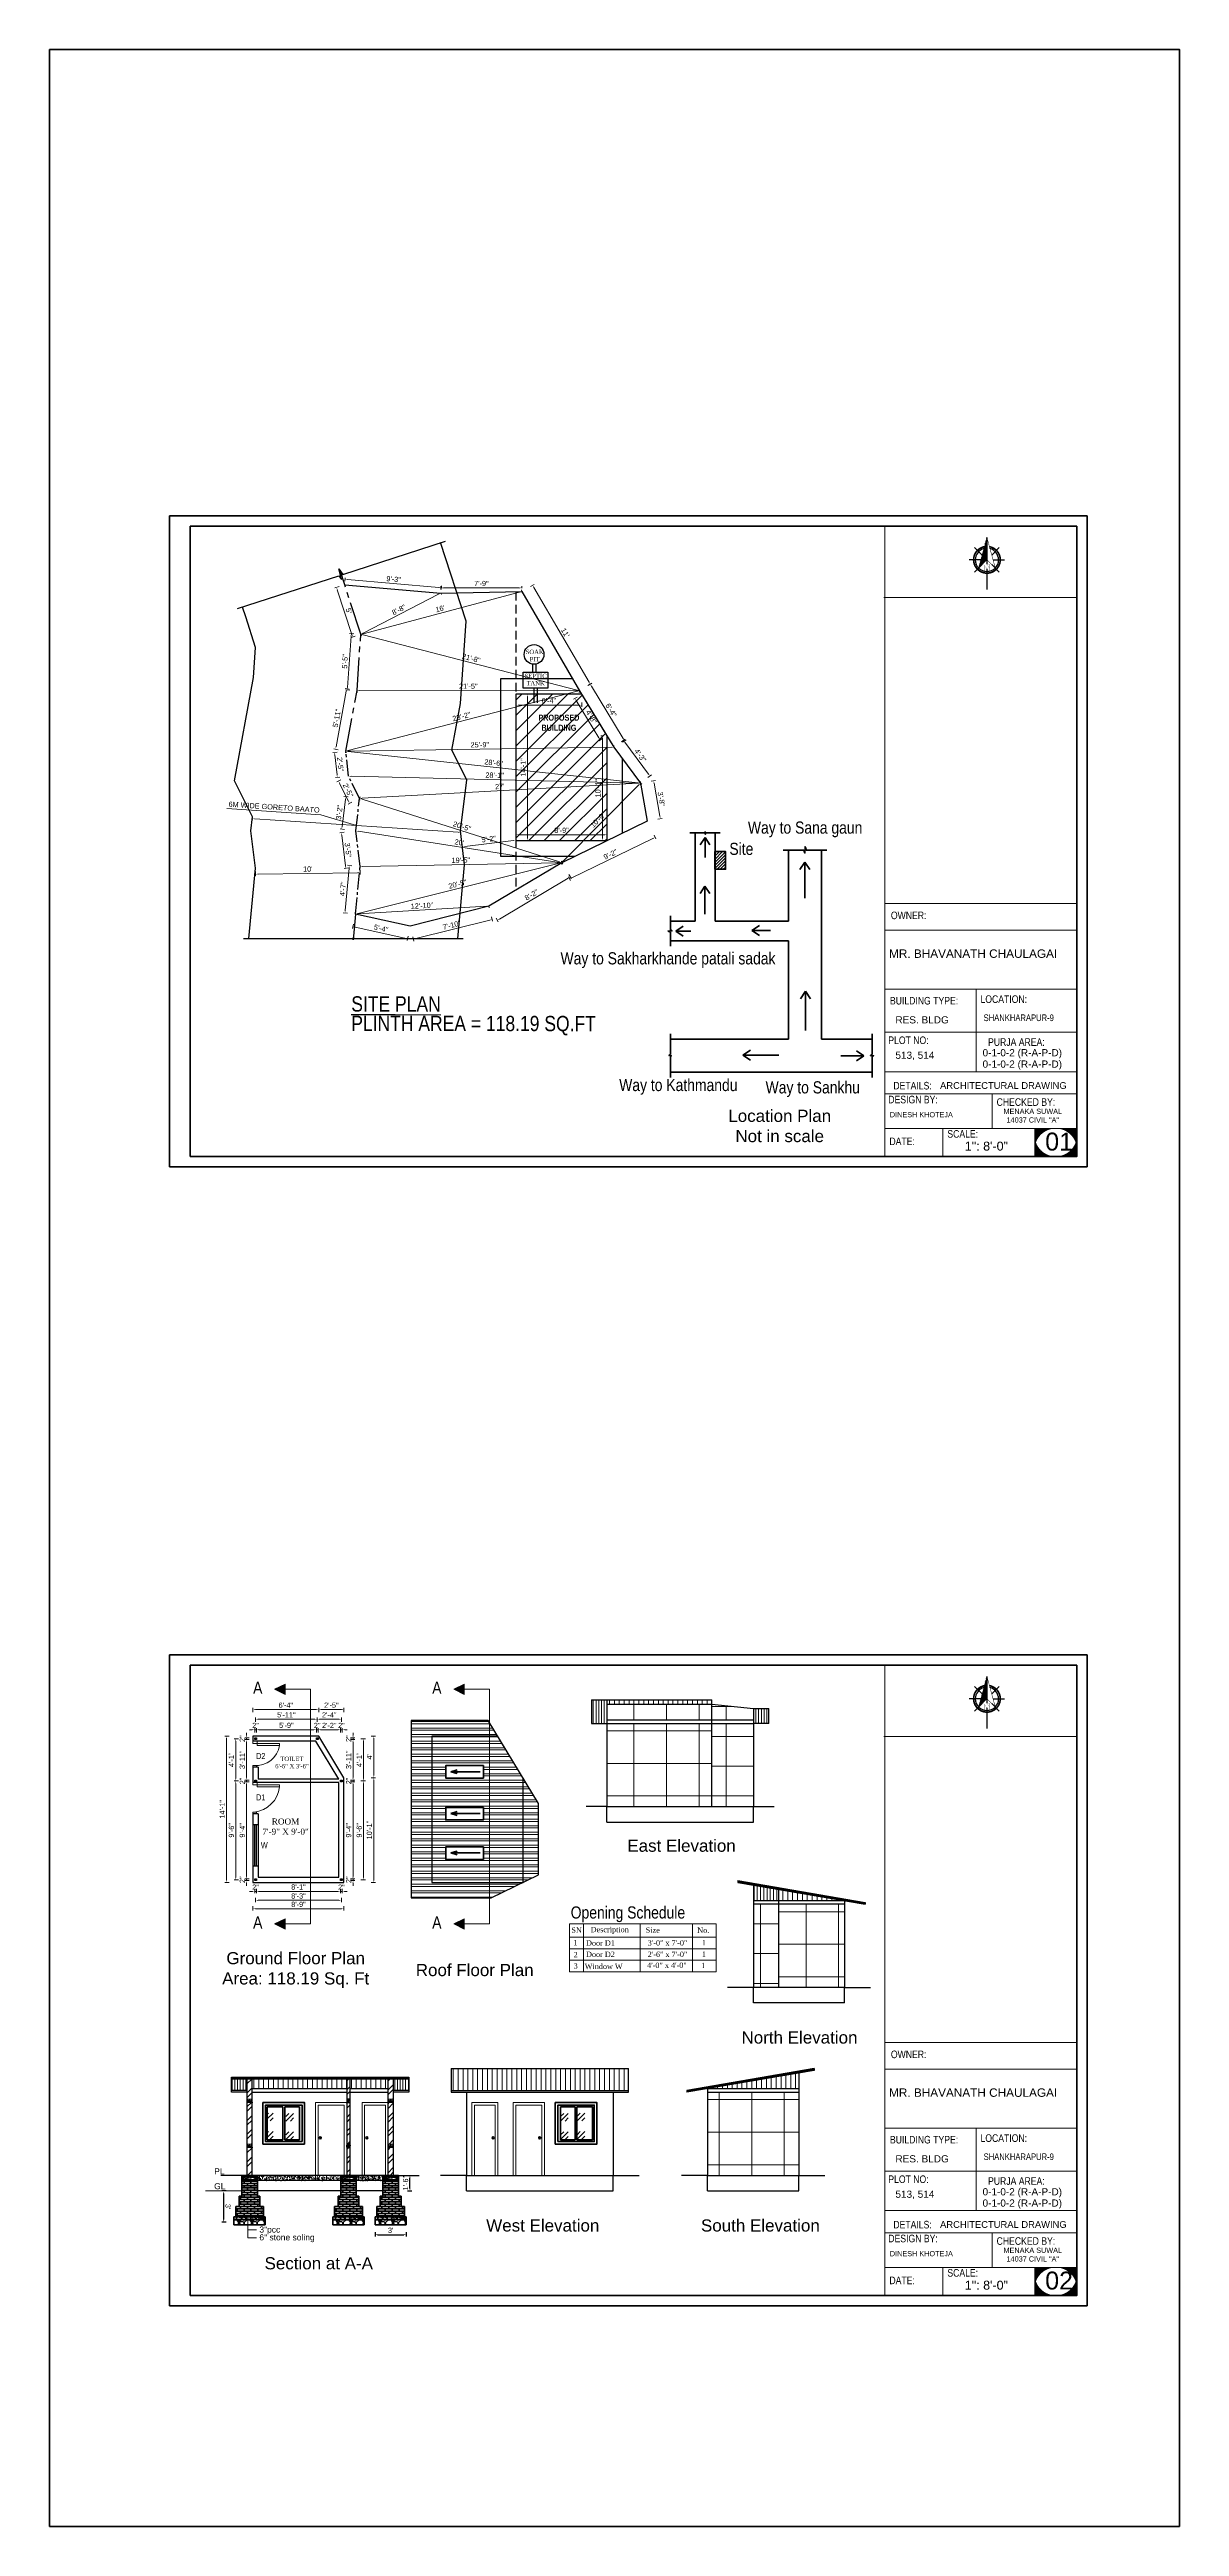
# Model space of a CAD drawing. Header units: inches. Extents: x 367408 to 422529, y -59171 to -41521.
# Drawn here: x 380432 to 381735, y -58108 to -55251 of the extents above; entities that cross this region are included whole.
import ezdxf

# ---------------------------------------------------------------- set-up
doc = ezdxf.new("R2010")
doc.units = ezdxf.units.IN
doc.header["$LTSCALE"] = 2
doc.header["$MEASUREMENT"] = 0
doc.header["$PDMODE"] = 34
doc.linetypes.add('CENTER2', pattern=[28.575, 19.05, -3.175, 3.175, -3.175])
doc.linetypes.add('HIDDEN', pattern=[0.375, 0.25, -0.125])
doc.layers.get('0').update_dxf_attribs({"linetype": 'CONTINUOUS'})
doc.layers.get('DEFPOINTS').update_dxf_attribs({"color": 141, "linetype": 'CONTINUOUS'})
for name, color, linetype, lineweight in [('1', 7, 'CONTINUOUS', 13), ('DIM_LINE', 173, 'CONTINUOUS', 20), ('dimension', 160, 'CONTINUOUS', 15), ('DIMENTION', 140, 'CONTINUOUS', 0), ('door', 20, 'CONTINUOUS', 35), ('OUTLINE', 1, 'CONTINUOUS', 25), ('Rebars', 1, 'CONTINUOUS', 13), ('Siteplan', 7, 'CONTINUOUS', 30), ('steps', 253, 'CONTINUOUS', 20), ('TEXT', 181, 'CONTINUOUS', 25), ('WALL - A', 1, 'CONTINUOUS', 40)]:
    doc.layers.add(name, color=color, linetype=linetype, lineweight=lineweight)
doc.layers.add('Normal Wall', color=7, linetype='CONTINUOUS', lineweight=35, true_color=0xffaf89)
doc.layers.add('Rear Wall', color=7, linetype='CONTINUOUS', lineweight=20, true_color=0xd4e480)
doc.layers.add('plan wall', color=7, linetype='CONTINUOUS')
doc.styles.add('Lettring Text', font='arial.ttf')
doc.styles.get("Standard").update_dxf_attribs({"font": 'ARIALN.TTF'})
doc.styles.add('SwissBT', font='swiss.ttf', dxfattribs={"height": 12})
doc.styles.add('TIMES', font='times.ttf')
doc.dimstyles.new('Copy of Standard', dxfattribs={"dimtxt": 6, "dimasz": 2.875, "dimexe": 2, "dimexo": 4, "dimgap": 2, "dimtad": 1, "dimdec": 0, "dimrnd": 1, "dimzin": 0, "dimdsep": 46, "dimlunit": 4, "dimtxsty": 'Lettring Text', "dimcen": 0.1, "dimclrd": 7, "dimclre": 7, "dimclrt": 7, "dimazin": 0, "dimtfac": 0.645, "dimtdec": 0, "dimtmove": 1, "dimatfit": 0, "dimfxl": 3, "dimfxlon": 1, "dimtfillclr": 256, "dimtolj": 1, "dimtzin": 0, "dimlwd": -1, "dimlwe": -1, "dimarcsym": 2})
pattern_1 = [(180, (-1294.729, -1127.35), (-4e-16, -7.5), []), (180, (-1297.229, -1124.85), (-4e-16, -7.5), [])]
pattern_2 = [(50, (-4250.6595, -1178.3082), (5.73808146, -0.50201708), [0.6, -6.6]), (355, (-4250.6595, -1178.308), (-1.11001067, 6.01753707), [0.48, -5.28]), (100.4514445, (-4250.1814, -1178.35), (4.62807077, 5.51551993), [0.50992154, -5.6091369]), (46.1842, (-4250.6595, -1176.708), (8.53793065, -1.32415425), [0.9, -9.9]), (96.6356355, (-4249.948, -1176.819), (7.47729557, 7.7929488), [0.76488274, -8.41371008]), (351.184164, (-4250.6595, -1176.708), (7.47729556, 7.7929488), [0.72, -7.92]), (21, (-4249.8595, -1177.1082), (4.775256417, -3.220951125), [0.6, -6.6]), (326, (-4249.8595, -1177.108), (1.946522655, 5.80120036), [0.48, -5.28]), (71.4514447, (-4249.4616, -1177.3767), (6.72177901, 2.58024922), [0.50992152, -5.6091369]), (37.5, (-4250.6595, -1178.3082), (0.097278843, 2.663150831), [0, -5.216, 0, -5.36, 0, -5.3]), (7.5, (-4250.6595, -1178.3082), (2.1045563, 3.155293695), [0, -3.056, 0, -5.096, 0, -2.02]), (327.5, (-4252.4435, -1178.3082), (4.270579489, -0.180438974), [0, -2, 0, -6.24, 0, -8.28]), (317.5, (-4253.2435, -1178.3082), (4.665489355, 0.80083986), [0, -2.6, 0, -4.144, 0, -5.88])]
pattern_3 = [(90, (-4250.6595, -1178.3082), (-3.125, 0), [])]
pattern_4 = [(45, (-4250.66, -1178.308), (-7.9549513, 7.9549513), []), (45, (-4245.356, -1178.308), (-7.9549513, 7.9549513), [])]
pattern_5 = [(50, (-4250.6595, -1178.3082), (3.586300913, -0.313760675), [0.375, -4.125]), (355, (-4250.6595, -1178.3082), (-0.693756668, 3.76096067), [0.3, -3.3]), (100.4514445, (-4250.3607, -1178.3344), (2.892544234, 3.447199955), [0.31870096, -3.50571056]), (46.1842, (-4250.6595, -1177.3082), (5.336206653, -0.827596404), [0.5625, -6.1875]), (96.6356355, (-4250.215, -1177.377), (4.67330973, 4.870593004), [0.47805171, -5.2585688]), (351.184164, (-4250.6595, -1177.308), (4.673309725, 4.870593), [0.45, -4.950000005]), (21, (-4250.1595, -1177.5582), (2.98453526, -2.013094453), [0.375, -4.125]), (326, (-4250.1595, -1177.5582), (1.21657666, 3.625750225), [0.3, -3.3]), (71.4514447, (-4249.9108, -1177.726), (4.201111884, 1.612655764), [0.31870095, -3.50571056]), (37.5, (-4250.6595, -1178.3082), (0.0607992766, 1.664469269), [0, -3.26, 0, -3.35, 0, -3.3125]), (7.5, (-4250.6595, -1178.3082), (1.315347687, 1.9720585594), [0, -1.91, 0, -3.185, 0, -1.2625]), (327.5, (-4251.7745, -1178.3082), (2.669112181, -0.1127743587), [0, -1.25, 0, -3.9, 0, -5.175]), (317.5, (-4252.2745, -1178.3082), (2.915930847, 0.500524912), [0, -1.625, 0, -2.59, 0, -3.675])]
pattern_6 = [(90, (-4250.6595, -1178.308), (-5.625, 0), [])]
pattern_7 = [(228.0127875, (19617.466, -26972.2036), (-120, -135), [2.01804, -199.7863207]), (184.96974073, (19616.116, -26973.70356), (180, 15), [3.46302, -342.8388714]), (132.51044708, (19612.666, -26974.0036), (150, -165), [2.44182, -241.74048894]), (267.273689, (19606.816, -26977.7536), (15, 300), [3.15357, -312.2033706]), (292.83365418, (19606.666, -26980.9036), (-75, 180), [3.092325, -306.1405969]), (357.273689, (19607.866, -26983.7536), (-300, 15), [3.15357, -312.2033706]), (37.69424047, (19611.01603, -26983.90356), (-195, -150), [4.170435, -412.87272823]), (72.25532837, (19614.31603, -26981.35356), (105, 330), [3.93732, -389.79482245]), (121.42956562, (19615.516, -26977.6036), (-120, 195), [3.16425, -313.26109665]), (175.2363583, (19613.866, -26974.9036), (165, -15), [3.61248, -177.0114387]), (222.3974378, (19610.26603, -26974.60356), (-180, -165), [4.67172, -462.5006251]), (138.81407483, (19621.666, -26977.9036), (-105, 90), [1.594515, -157.8576722]), (171.4692344, (19620.466, -26976.8536), (195, -30), [3.033555, -300.32267124]), (225, (19617.466, -26976.404), (-2e-15, -15), [2.121315, -19.09188844]), (203.1985905, (19616.416, -26974.6036), (75, 30), [1.14237, -113.0942266]), (291.8014095, (19615.366, -26975.0536), (-15, 45), [1.615545, -79.1619271]), (30.9637565, (19615.966, -26976.5536), (45, 30), [2.623935, -84.8403434]), (161.5650512, (19618.216, -26975.2036), (30, -15), [1.897365, -45.5367999]), (16.38954033, (19606.666, -26975.0536), (150, 45), [2.658, -263.1426772]), (70.34617594, (19609.216, -26974.3036), (-60, -165), [2.229915, -220.7611162]), (293.1985905, (19618.216, -26972.2036), (-30, 75), [2.284725, -111.9518716]), (343.61045967, (19619.116, -26974.3036), (-150, 45), [2.658, -263.1426772]), (339.4439548, (19606.666, -26984.3536), (-75, 30), [2.5632, -125.5968562]), (294.77514057, (19609.066, -26985.2536), (-75, 165), [2.14767, -212.61964595]), (66.8014095, (19618.366, -26987.2036), (30, 75), [2.284725, -111.9518716]), (17.35402464, (19619.266, -26985.1036), (-195, -60), [2.514465, -248.9313542]), (69.4439548, (19611.016, -26987.2036), (-30, -75), [1.2816, -126.8784562]), (101.3099325, (19617.466, -26987.2036), (-15, 60), [0.76485, -75.7204427]), (165.9637565, (19617.316, -26986.4536), (45, -15), [3.092325, -58.7542594]), (186.00900596, (19614.316, -26985.7036), (150, 15), [2.86575, -283.7088476]), (303.6900675, (19615.966, -26977.9036), (-15, 30), [2.16333, -51.91993913]), (353.15722659, (19617.16603, -26979.70356), (255, -30), [3.77691, -373.91343936]), (60.9453959, (19620.916, -26980.1536), (-60, -105), [1.54434, -152.8901121]), (90, (19621.666, -26978.804), (-15, 15), [0.9, -14.1]), (120.25643716, (19614.016, -26985.2536), (60, -105), [2.08386, -206.30279984]), (48.0127875, (19612.966, -26983.4536), (120, 135), [4.03608, -197.7682807]), (0, (19615.666, -26980.454), (15, 15), [3.9, -11.1]), (325.30484647, (19619.566, -26980.4536), (150, -105), [2.37171, -234.7991145]), (254.0546041, (19621.516, -26981.8036), (-15, -60), [2.18403, -107.01761834]), (207.64597536, (19620.916, -26983.90356), (-285, -150), [3.555975, -352.04211273]), (175.42607874, (19617.76603, -26985.55356), (-195, 15), [3.761985, -372.4361011])]
pattern_8 = [(50, (316334.833, 58809.151), (5.73808146, -0.50201708), [0.6, -6.6]), (355, (316334.833, 58809.151), (-1.11001067, 6.01753707), [0.48, -5.28]), (100.4514, (316335.3113, 58809.1093), (4.62807505, 5.51551634), [0.50992152, -5.6091369]), (46.1842, (316334.833, 58810.751), (8.5379284, -1.3241521), [0.9, -9.9]), (96.6356, (316335.545, 58810.641), (7.47730164, 7.79294297), [0.7648823, -8.413704]), (351.1842, (316334.833, 58810.751), (7.47729556, 7.7929488), [0.72, -7.92]), (21, (316335.633, 58810.351), (4.77525642, -3.22095113), [0.6, -6.6]), (326, (316335.633, 58810.351), (1.94652266, 5.80120036), [0.48, -5.28]), (71.4514, (316336.031, 58810.083), (6.72178103, 2.58024397), [0.50992152, -5.6091369]), (37.5, (316334.8332, 58809.1512), (0.097278843, 2.66315083), [0, -5.216, 0, -5.36, 0, -5.3]), (7.5, (316334.8332, 58809.1512), (2.1045563, 3.155293695), [0, -3.056, 0, -5.096, 0, -2.02]), (327.5, (316333.0492, 58809.1512), (4.27057949, -0.180438974), [0, -2, 0, -6.24, 0, -8.28]), (317.5, (316332.249, 58809.151), (4.66548935, 0.80083986), [0, -2.6, 0, -4.144, 0, -5.88])]
pattern_9 = [(228.0127875, (19780.23, -26972.2036), (-120, -135), [2.01804, -199.7863207]), (184.96974073, (19778.88, -26973.70356), (180, 15), [3.46302, -342.8388714]), (132.51044708, (19775.43, -26974.0036), (150, -165), [2.44182, -241.74048894]), (267.273689, (19769.58, -26977.7536), (15, 300), [3.15357, -312.2033706]), (292.83365418, (19769.43, -26980.9036), (-75, 180), [3.092325, -306.1405969]), (357.273689, (19770.63, -26983.7536), (-300, 15), [3.15357, -312.2033706]), (37.69424047, (19773.78, -26983.90356), (-195, -150), [4.170435, -412.87272823]), (72.25532837, (19777.08, -26981.35356), (105, 330), [3.93732, -389.79482245]), (121.42956562, (19778.28, -26977.6036), (-120, 195), [3.16425, -313.26109665]), (175.2363583, (19776.63, -26974.9036), (165, -15), [3.61248, -177.0114387]), (222.3974378, (19773.03, -26974.60356), (-180, -165), [4.67172, -462.5006251]), (138.81407483, (19784.43, -26977.9036), (-105, 90), [1.594515, -157.8576722]), (171.4692344, (19783.23, -26976.8536), (195, -30), [3.033555, -300.32267124]), (225, (19780.23, -26976.404), (-2e-15, -15), [2.121315, -19.09188844]), (203.1985905, (19779.18, -26974.6036), (75, 30), [1.14237, -113.0942266]), (291.8014095, (19778.13, -26975.0536), (-15, 45), [1.615545, -79.1619271]), (30.9637565, (19778.73, -26976.5536), (45, 30), [2.623935, -84.8403434]), (161.5650512, (19780.98, -26975.2036), (30, -15), [1.897365, -45.5367999]), (16.38954033, (19769.43, -26975.0536), (150, 45), [2.658, -263.1426772]), (70.34617594, (19771.98, -26974.3036), (-60, -165), [2.229915, -220.7611162]), (293.1985905, (19780.98, -26972.2036), (-30, 75), [2.284725, -111.9518716]), (343.61045967, (19781.88, -26974.3036), (-150, 45), [2.658, -263.1426772]), (339.4439548, (19769.43, -26984.3536), (-75, 30), [2.5632, -125.5968562]), (294.77514057, (19771.83, -26985.2536), (-75, 165), [2.14767, -212.61964595]), (66.8014095, (19781.13, -26987.2036), (30, 75), [2.284725, -111.9518716]), (17.35402464, (19782.03, -26985.1036), (-195, -60), [2.514465, -248.9313542]), (69.4439548, (19773.78, -26987.2036), (-30, -75), [1.2816, -126.8784562]), (101.3099325, (19780.23, -26987.2036), (-15, 60), [0.76485, -75.7204427]), (165.9637565, (19780.08, -26986.4536), (45, -15), [3.092325, -58.7542594]), (186.00900596, (19777.08, -26985.7036), (150, 15), [2.86575, -283.7088476]), (303.6900675, (19778.73, -26977.9036), (-15, 30), [2.16333, -51.91993913]), (353.15722659, (19779.93, -26979.70356), (255, -30), [3.77691, -373.91343936]), (60.9453959, (19783.68, -26980.1536), (-60, -105), [1.54434, -152.8901121]), (90, (19784.43, -26978.804), (-15, 15), [0.9, -14.1]), (120.25643716, (19776.78, -26985.2536), (60, -105), [2.08386, -206.30279984]), (48.0127875, (19775.73, -26983.4536), (120, 135), [4.03608, -197.7682807]), (0, (19778.43, -26980.454), (15, 15), [3.9, -11.1]), (325.30484647, (19782.33, -26980.4536), (150, -105), [2.37171, -234.7991145]), (254.0546041, (19784.28, -26981.8036), (-15, -60), [2.18403, -107.01761834]), (207.64597536, (19783.68, -26983.90356), (-285, -150), [3.555975, -352.04211273]), (175.42607874, (19780.53, -26985.55356), (-195, 15), [3.761985, -372.4361011])]
pattern_10 = [(50, (316497.597, 58809.151), (5.73808146, -0.50201708), [0.6, -6.6]), (355, (316497.597, 58809.151), (-1.11001067, 6.01753707), [0.48, -5.28]), (100.4514, (316498.0753, 58809.1093), (4.62807505, 5.51551634), [0.50992152, -5.6091369]), (46.1842, (316497.597, 58810.751), (8.5379284, -1.3241521), [0.9, -9.9]), (96.6356, (316498.309, 58810.641), (7.47730164, 7.79294297), [0.7648823, -8.413704]), (351.1842, (316497.597, 58810.751), (7.47729556, 7.7929488), [0.72, -7.92]), (21, (316498.397, 58810.351), (4.77525642, -3.22095113), [0.6, -6.6]), (326, (316498.397, 58810.351), (1.94652266, 5.80120036), [0.48, -5.28]), (71.4514, (316498.795, 58810.083), (6.72178103, 2.58024397), [0.50992152, -5.6091369]), (37.5, (316497.5971, 58809.1512), (0.097278843, 2.66315083), [0, -5.216, 0, -5.36, 0, -5.3]), (7.5, (316497.597, 58809.1512), (2.1045563, 3.155293695), [0, -3.056, 0, -5.096, 0, -2.02]), (327.5, (316495.8131, 58809.1512), (4.27057949, -0.180438974), [0, -2, 0, -6.24, 0, -8.28]), (317.5, (316495.013, 58809.151), (4.66548935, 0.80083986), [0, -2.6, 0, -4.144, 0, -5.88])]
pattern_11 = [(228.0127875, (19731.5486, -26972.2036), (-120, -135), [2.01804, -199.7863207]), (184.96974073, (19730.1986, -26973.70356), (180, 15), [3.46302, -342.8388714]), (132.51044708, (19726.7486, -26974.0036), (150, -165), [2.44182, -241.74048894]), (267.273689, (19720.8986, -26977.7536), (15, 300), [3.15357, -312.2033706]), (292.83365418, (19720.7486, -26980.9036), (-75, 180), [3.092325, -306.1405969]), (357.273689, (19721.9486, -26983.7536), (-300, 15), [3.15357, -312.2033706]), (37.69424047, (19725.0986, -26983.90356), (-195, -150), [4.170435, -412.87272823]), (72.25532837, (19728.3986, -26981.35356), (105, 330), [3.93732, -389.79482245]), (121.42956562, (19729.5986, -26977.6036), (-120, 195), [3.16425, -313.26109665]), (175.2363583, (19727.9486, -26974.9036), (165, -15), [3.61248, -177.0114387]), (222.3974378, (19724.3486, -26974.60356), (-180, -165), [4.67172, -462.5006251]), (138.81407483, (19735.7486, -26977.9036), (-105, 90), [1.594515, -157.8576722]), (171.4692344, (19734.5486, -26976.8536), (195, -30), [3.033555, -300.32267124]), (225, (19731.549, -26976.404), (-2e-15, -15), [2.121315, -19.09188844]), (203.1985905, (19730.4986, -26974.6036), (75, 30), [1.14237, -113.0942266]), (291.8014095, (19729.4486, -26975.0536), (-15, 45), [1.615545, -79.1619271]), (30.9637565, (19730.0486, -26976.5536), (45, 30), [2.623935, -84.8403434]), (161.5650512, (19732.2986, -26975.2036), (30, -15), [1.897365, -45.5367999]), (16.38954033, (19720.7486, -26975.0536), (150, 45), [2.658, -263.1426772]), (70.34617594, (19723.2986, -26974.3036), (-60, -165), [2.229915, -220.7611162]), (293.1985905, (19732.2986, -26972.2036), (-30, 75), [2.284725, -111.9518716]), (343.61045967, (19733.1986, -26974.3036), (-150, 45), [2.658, -263.1426772]), (339.4439548, (19720.7486, -26984.3536), (-75, 30), [2.5632, -125.5968562]), (294.77514057, (19723.1486, -26985.2536), (-75, 165), [2.14767, -212.61964595]), (66.8014095, (19732.4486, -26987.2036), (30, 75), [2.284725, -111.9518716]), (17.35402464, (19733.3486, -26985.1036), (-195, -60), [2.514465, -248.9313542]), (69.4439548, (19725.0986, -26987.2036), (-30, -75), [1.2816, -126.8784562]), (101.3099325, (19731.5486, -26987.2036), (-15, 60), [0.76485, -75.7204427]), (165.9637565, (19731.3986, -26986.4536), (45, -15), [3.092325, -58.7542594]), (186.00900596, (19728.3986, -26985.7036), (150, 15), [2.86575, -283.7088476]), (303.6900675, (19730.0486, -26977.9036), (-15, 30), [2.16333, -51.91993913]), (353.15722659, (19731.2486, -26979.70356), (255, -30), [3.77691, -373.91343936]), (60.9453959, (19734.9986, -26980.1536), (-60, -105), [1.54434, -152.8901121]), (90, (19735.749, -26978.804), (-15, 15), [0.9, -14.1]), (120.25643716, (19728.0986, -26985.2536), (60, -105), [2.08386, -206.30279984]), (48.0127875, (19727.0486, -26983.4536), (120, 135), [4.03608, -197.7682807]), (0, (19729.749, -26980.454), (15, 15), [3.9, -11.1]), (325.30484647, (19733.6486, -26980.4536), (150, -105), [2.37171, -234.7991145]), (254.0546041, (19735.5986, -26981.8036), (-15, -60), [2.18403, -107.01761834]), (207.64597536, (19734.9986, -26983.90356), (-285, -150), [3.555975, -352.04211273]), (175.42607874, (19731.8486, -26985.55356), (-195, 15), [3.761985, -372.4361011])]
pattern_12 = [(50, (316448.9157, 58809.151), (5.73808146, -0.50201708), [0.6, -6.6]), (355, (316448.916, 58809.151), (-1.11001067, 6.01753707), [0.48, -5.28]), (100.4514, (316449.394, 58809.1093), (4.62807505, 5.51551634), [0.50992152, -5.6091369]), (46.1842, (316448.916, 58810.751), (8.5379284, -1.3241521), [0.9, -9.9]), (96.6356, (316449.627, 58810.641), (7.47730164, 7.79294297), [0.7648823, -8.413704]), (351.1842, (316448.916, 58810.751), (7.47729556, 7.7929488), [0.72, -7.92]), (21, (316449.7157, 58810.351), (4.77525642, -3.22095113), [0.6, -6.6]), (326, (316449.716, 58810.351), (1.94652266, 5.80120036), [0.48, -5.28]), (71.4514, (316450.1137, 58810.083), (6.72178103, 2.58024397), [0.50992152, -5.6091369]), (37.5, (316448.9157, 58809.1512), (0.097278843, 2.66315083), [0, -5.216, 0, -5.36, 0, -5.3]), (7.5, (316448.9157, 58809.1512), (2.1045563, 3.155293695), [0, -3.056, 0, -5.096, 0, -2.02]), (327.5, (316447.1317, 58809.1512), (4.27057949, -0.180438974), [0, -2, 0, -6.24, 0, -8.28]), (317.5, (316446.3317, 58809.151), (4.66548935, 0.80083986), [0, -2.6, 0, -4.144, 0, -5.88])]
pattern_13 = [(90, (-3306.16, -753.055), (-37.5, 0), []), (180, (-3306.16, -753.055), (-4e-15, -37.5), [])]
pattern_14 = [(90, (-3306.16, -753.055), (-34.375, 0), []), (180, (-3306.16, -753.055), (-4e-15, -34.375), [])]
pattern_15 = [(90, (-3306.16, -753.055), (-3.125, 0), [])]

# ---------------------------------------------------------------- blocks, each defined once
blk = doc.blocks.new('*X29')
at = {"color": 0}
for p, q in [((144.6, -419.7), (147.6, -416.7)), ((144.8, -419), (147.6, -416.1)), ((145, -418.3), (147.6, -415.6)), ((145.2, -417.5), (147.6, -415.1)), ((145.4, -416.8), (147.6, -414.5)), ((145.6, -416.1), (147.6, -414)), ((145.8, -415.3), (147.6, -413.5)), ((146, -414.6), (147.6, -412.9)), ((146.2, -413.9), (147.6, -412.4)), ((146.4, -413.1), (147.6, -411.9)), ((146.6, -412.4), (147.6, -411.3)), ((146.8, -411.7), (147.6, -410.8)), ((147, -411), (147.6, -410.3)), ((147.2, -410.2), (147.6, -409.8)), ((147.4, -409.5), (147.6, -409.2)), ((147.6, -408.8), (147.6, -408.7)), ((142.8, -426.3), (147.6, -421.4)), ((143, -425.6), (147.6, -420.9)), ((143.2, -424.8), (147.6, -420.4)), ((143.4, -424.1), (147.6, -419.8)), ((143.6, -423.4), (147.6, -419.3)), ((143.8, -422.6), (147.6, -418.8)), ((144, -421.9), (147.6, -418.2)), ((144.2, -421.2), (147.6, -417.7)), ((144.4, -420.4), (147.6, -417.2))]:
    blk.add_line(p, q, dxfattribs=at)
blk = doc.blocks.new('NORTH_15')
for p, q in [((-13.4, 0), (2.7, 0)), ((-2.9, 2.9), (-7.4, 7.4)), ((0, 3.7), (0, 10.6)), ((2.9, 2.9), (7.4, 7.4)), ((5.5, 0), (17.8, 0)), ((-2.9, -2.9), (-7.4, -7.4)), ((0, -3.7), (0, -10.6)), ((2.9, -2.9), (7.4, -7.4))]:
    blk.add_line(p, q)
for points, const_width in [([(5, -5), (-13.4, 0), (4.9, 5), (0, 0), (5, -5)], 0.3), ([(5.9, -1.5), (6, -1.5), (6.1, -1.5), (6.1, -1.5), (6.2, -1.5), (6.2, -1.5), (6.3, -1.5), (6.3, -1.5), (6.3, -1.4), (6.3, -1.4), (6.3, -1.4), (6.3, -1.3), (6.4, -1.3), (6.4, -1.2), (6.4, -1.2), (6.4, -1.1), (6.4, -1), (6.5, -1), (6.5, -2.3), (6.4, -2.3), (6.4, -2.3), (6.4, -2.2), (6.4, -2.2), (6.4, -2.1), (6.4, -2), (6.3, -2), (6.3, -1.9), (6.3, -1.9), (6.3, -1.9), (6.3, -1.9), (6.3, -1.8), (6.2, -1.8), (6.2, -1.8), (6.1, -1.8), (6.1, -1.8), (6, -1.8), (5.9, -1.8), (2.7, -1.8), (2.7, -2.3), (2.5, -2.3), (2.5, -0.2), (4.7, 1.4), (3.1, 1.4), (3.1, 1.4), (3, 1.4), (2.9, 1.4), (2.9, 1.4), (2.8, 1.4), (2.8, 1.4), (2.8, 1.4), (2.8, 1.3), (2.7, 1.3), (2.7, 1.3), (2.7, 1.2), (2.7, 1.2), (2.7, 1.1), (2.7, 1), (2.7, 1), (2.7, 0.9), (2.7, 0.9), (2.5, 0.9), (2.5, 2.2), (2.7, 2.2), (2.7, 2.2), (2.7, 2.1), (2.7, 2), (2.7, 2), (2.7, 1.9), (2.7, 1.9), (2.7, 1.8), (2.7, 1.8), (2.7, 1.8), (2.8, 1.7), (2.8, 1.7), (2.8, 1.7), (2.9, 1.7), (2.9, 1.7), (3, 1.7), (3.1, 1.7), (3.1, 1.7), (6.5, 1.7), (6.5, 0.8), (3.3, -1.5), (5.9, -1.5), (5.9, -1.5)], 0.1)]:
    blk.add_lwpolyline(points, dxfattribs=dict(const_width=const_width))
at = {"const_width": 1}
for points in [[(0, -8, 1), (0, 8, 0.359415), (-7.9, 1.5, 1)], [(-7.9, -1.5, 0.359415), (0, -8, 1)]]:
    blk.add_lwpolyline(points, format="xyb", dxfattribs=at)
for start, end in [(90, 164.973), (270, 90), (195.027, 270)]:
    blk.add_arc((0, 0), 7, start, end)
at = {"rotation": 90}
blk.add_blockref('*X29', (-421.9, -147.6), dxfattribs=at)
blk = doc.blocks.new('A$C0BDB7EE9')
at = {"layer": 'Siteplan', "xscale": 2.999999999999779, "yscale": 2.999999999999779, "zscale": 2.999999999999779, "rotation": 247.8612575918487}
blk.add_blockref('NORTH_15', (20.2, 49.5), dxfattribs=at)
blk = doc.blocks.new('A$C327B4BBD')
at = {"layer": 'DIMENTION', "ltscale": 0.3, "xscale": 1.171875000000082, "yscale": 1.171875000000082, "zscale": 1.171875000000082, "rotation": 112.1387424081494}
blk.add_blockref('A$C0BDB7EE9', (16.1, 0), dxfattribs=at)
blk = doc.blocks.new('*D774')
at = {"layer": 'DEFPOINTS', "color": 0, "ltscale": 0.5, "transparency": 16777216}
for p in [(380772.8, -55868.6), (380884.2, -55872), (380883.7, -55878.2)]:
    blk.add_point(p, dxfattribs=at)
at = {"layer": 'steps', "color": 7, "ltscale": 0.5, "transparency": 16777216}
for p, q in [((380773.1, -55864.6), (380773.5, -55860.5)), ((380776.2, -55862.7), (380881.4, -55871.8)), ((380884, -55874.2), (380884.4, -55870))]:
    blk.add_line(p, q, dxfattribs=at)
for points in [[(380776.2, -55862.3), (380776.2, -55863.2), (380773.3, -55862.5)], [(380881.4, -55871.3), (380881.3, -55872.3), (380884.2, -55872)]]:
    blk.add_solid(points, dxfattribs=at)
at = {"layer": 'steps', "color": 7, "ltscale": 0.5, "transparency": 16777216, "insert": (380829.2, -55862.2), "char_height": 6, "attachment_point": 5, "rotation": 355.0837, "style": 'Lettring Text'}
blk.add_mtext('\\A1;9\'-3"', dxfattribs=at)
blk = doc.blocks.new('*D775')
at = {"layer": 'DEFPOINTS', "color": 0, "ltscale": 0.5, "transparency": 16777216}
for p in [(380977, -55872.3), (380977, -55876.5), (380883.7, -55878.2)]:
    blk.add_point(p, dxfattribs=at)
at = {"layer": 'steps', "color": 7, "ltscale": 0.5, "transparency": 16777216}
for p, q in [((380883.7, -55874.2), (380883.7, -55870.3)), ((380886.6, -55872.3), (380974.1, -55872.3)), ((380977, -55872.5), (380977, -55870.3))]:
    blk.add_line(p, q, dxfattribs=at)
for points in [[(380886.6, -55871.8), (380886.6, -55872.8), (380883.7, -55872.3)], [(380974.1, -55871.8), (380974.1, -55872.8), (380977, -55872.3)]]:
    blk.add_solid(points, dxfattribs=at)
at = {"layer": 'steps', "color": 7, "ltscale": 0.5, "transparency": 16777216, "insert": (380930.4, -55867.2), "char_height": 6, "attachment_point": 5, "style": 'Lettring Text'}
blk.add_mtext('\\A1;7\'-9"', dxfattribs=at)
blk = doc.blocks.new('*D776')
at = {"layer": 'DEFPOINTS', "color": 0, "ltscale": 0.5, "transparency": 16777216}
for p in [(380977, -55876.5), (381043.5, -55990.8), (381056, -55983.5)]:
    blk.add_point(p, dxfattribs=at)
at = {"layer": 'steps', "color": 7, "ltscale": 0.5, "transparency": 16777216}
for p, q in [((380986.9, -55870.8), (380991.2, -55868.3)), ((380991, -55871.8), (381054.6, -55981)), ((381053.4, -55985), (381057.8, -55982.5))]:
    blk.add_line(p, q, dxfattribs=at)
for points in [[(380991.4, -55871.5), (380990.5, -55872), (380989.5, -55869.3)], [(381055, -55980.8), (381054.2, -55981.3), (381056, -55983.5)]]:
    blk.add_solid(points, dxfattribs=at)
at = {"layer": 'steps', "color": 7, "ltscale": 0.5, "transparency": 16777216, "insert": (381027.1, -55923.9), "char_height": 6, "attachment_point": 5, "rotation": 300.2191, "style": 'Lettring Text'}
blk.add_mtext("\\A1;11'", dxfattribs=at)
blk = doc.blocks.new('*D777')
at = {"layer": 'DEFPOINTS', "color": 0, "ltscale": 0.5, "transparency": 16777216}
for p in [(381043.5, -55990.8), (381083.2, -56056), (381095.5, -56048.5)]:
    blk.add_point(p, dxfattribs=at)
at = {"layer": 'steps', "color": 7, "ltscale": 0.5, "transparency": 16777216}
for p, q in [((381053.3, -55984.8), (381057.6, -55982.3)), ((381057.3, -55985.7), (381094, -56046.1)), ((381093, -56050.1), (381097.2, -56047.5))]:
    blk.add_line(p, q, dxfattribs=at)
for points in [[(381057.8, -55985.5), (381056.9, -55986), (381055.9, -55983.3)], [(381094.5, -56045.8), (381093.6, -56046.3), (381095.5, -56048.5)]]:
    blk.add_solid(points, dxfattribs=at)
at = {"layer": 'steps', "color": 7, "ltscale": 0.5, "transparency": 16777216, "insert": (381080, -56013.3), "char_height": 6, "attachment_point": 5, "rotation": 301.3094, "style": 'Lettring Text'}
blk.add_mtext('\\A1;6\'-4"', dxfattribs=at)
blk = doc.blocks.new('*D778')
at = {"layer": 'DEFPOINTS', "color": 0, "ltscale": 0.5, "transparency": 16777216}
for p in [(381083.2, -56056), (381113.9, -56097.4), (381124.9, -56089.2)]:
    blk.add_point(p, dxfattribs=at)
at = {"layer": 'steps', "color": 7, "ltscale": 0.5, "transparency": 16777216}
for p, q in [((381091.8, -56049.7), (381095.9, -56046.7)), ((381096, -56050.2), (381123.2, -56086.9)), ((381122.5, -56091), (381126.5, -56088))]:
    blk.add_line(p, q, dxfattribs=at)
for points in [[(381096.3, -56049.9), (381095.6, -56050.5), (381094.2, -56047.9)], [(381123.6, -56086.6), (381122.8, -56087.2), (381124.9, -56089.2)]]:
    blk.add_solid(points, dxfattribs=at)
at = {"layer": 'steps', "color": 7, "ltscale": 0.5, "transparency": 16777216, "insert": (381113.6, -56065.5), "char_height": 6, "attachment_point": 5, "rotation": 306.5444, "style": 'Lettring Text'}
blk.add_mtext('\\A1;4\'-3"', dxfattribs=at)
blk = doc.blocks.new('*D779')
at = {"layer": 'DEFPOINTS', "color": 0, "ltscale": 0.5, "transparency": 16777216}
for p in [(381113.9, -56097.4), (381121.6, -56141.1), (381136.8, -56138.5)]:
    blk.add_point(p, dxfattribs=at)
at = {"layer": 'steps', "color": 7, "ltscale": 0.5, "transparency": 16777216}
for p, q in [((381126.1, -56095.2), (381131, -56094.4)), ((381129.5, -56097.6), (381136.3, -56135.6)), ((381133.8, -56139), (381138.7, -56138.1))]:
    blk.add_line(p, q, dxfattribs=at)
for points in [[(381130, -56097.5), (381129.1, -56097.6), (381129, -56094.7)], [(381136.7, -56135.6), (381135.8, -56135.7), (381136.8, -56138.5)]]:
    blk.add_solid(points, dxfattribs=at)
at = {"layer": 'steps', "color": 7, "ltscale": 0.5, "transparency": 16777216, "insert": (381137.9, -56115.7), "char_height": 6, "attachment_point": 5, "rotation": 280.0124, "style": 'Lettring Text'}
blk.add_mtext('\\A1;3\'-8"', dxfattribs=at)
blk = doc.blocks.new('*D780')
at = {"layer": 'DEFPOINTS', "color": 0, "ltscale": 0.5, "transparency": 16777216}
for p in [(381121.6, -56141.1), (381023.1, -56189.2), (381032.3, -56208.1)]:
    blk.add_point(p, dxfattribs=at)
at = {"layer": 'steps', "color": 7, "ltscale": 0.5, "transparency": 16777216}
for p, q in [((381128.2, -56161.3), (381034.8, -56206.8)), ((381129.5, -56157.3), (381131.7, -56161.8)), ((381030.9, -56205.4), (381033.1, -56209.9))]:
    blk.add_line(p, q, dxfattribs=at)
for points in [[(381128, -56160.9), (381128.5, -56161.7), (381130.8, -56160)], [(381034.6, -56206.4), (381035.1, -56207.3), (381032.3, -56208.1)]]:
    blk.add_solid(points, dxfattribs=at)
at = {"layer": 'steps', "color": 7, "ltscale": 0.5, "transparency": 16777216, "insert": (381079.3, -56179.5), "char_height": 6, "attachment_point": 5, "rotation": 25.9919, "style": 'Lettring Text'}
blk.add_mtext('\\A1;9\'-2"', dxfattribs=at)
blk = doc.blocks.new('*D781')
at = {"layer": 'DEFPOINTS', "color": 0, "ltscale": 0.5, "transparency": 16777216}
for p in [(381023.1, -56189.2), (380939.1, -56239.4), (380948.8, -56255.6)]:
    blk.add_point(p, dxfattribs=at)
at = {"layer": 'steps', "color": 7, "ltscale": 0.5, "transparency": 16777216}
for p, q in [((381030.3, -56206.9), (380951.3, -56254.2)), ((381031.2, -56202.9), (381033.8, -56207.2)), ((380947.3, -56253.1), (380949.8, -56257.4))]:
    blk.add_line(p, q, dxfattribs=at)
for points in [[(381030.1, -56206.5), (381030.5, -56207.3), (381032.8, -56205.5)], [(380951, -56253.8), (380951.5, -56254.6), (380948.8, -56255.6)]]:
    blk.add_solid(points, dxfattribs=at)
at = {"layer": 'steps', "color": 7, "ltscale": 0.5, "transparency": 16777216, "insert": (380988.2, -56226.2), "char_height": 6, "attachment_point": 5, "rotation": 30.8617, "style": 'Lettring Text'}
blk.add_mtext('\\A1;8\'-2"', dxfattribs=at)
blk = doc.blocks.new('*D782')
at = {"layer": 'DEFPOINTS', "color": 0, "ltscale": 0.5, "transparency": 16777216}
for p in [(380939.1, -56239.4), (380848.3, -56262.3), (380852.2, -56277.6)]:
    blk.add_point(p, dxfattribs=at)
at = {"layer": 'steps', "color": 7, "ltscale": 0.5, "transparency": 16777216}
for p, q in [((380851.5, -56274.6), (380852.7, -56279.5)), ((380940.1, -56255.3), (380855, -56276.8)), ((380942.2, -56251.7), (380943.4, -56256.6))]:
    blk.add_line(p, q, dxfattribs=at)
for points in [[(380854.9, -56276.4), (380855.1, -56277.3), (380852.2, -56277.6)], [(380940, -56254.9), (380940.3, -56255.8), (380942.9, -56254.6)]]:
    blk.add_solid(points, dxfattribs=at)
at = {"layer": 'steps', "color": 7, "ltscale": 0.5, "transparency": 16777216, "insert": (380896.3, -56261.2), "char_height": 6, "attachment_point": 5, "rotation": 14.1833, "style": 'Lettring Text'}
blk.add_mtext('\\A1;7\'-10"', dxfattribs=at)
blk = doc.blocks.new('*D783')
at = {"layer": 'DEFPOINTS', "color": 0, "ltscale": 0.5, "transparency": 16777216}
for p in [(380782.2, -56263), (380785.4, -56248.4), (380848.3, -56262.3)]:
    blk.add_point(p, dxfattribs=at)
at = {"layer": 'steps', "color": 7, "ltscale": 0.5, "transparency": 16777216}
for p, q in [((380782.8, -56260.1), (380781.7, -56265)), ((380842.3, -56276.3), (380785, -56263.6)), ((380845.8, -56274), (380844.7, -56278.9))]:
    blk.add_line(p, q, dxfattribs=at)
for points in [[(380785.1, -56263.2), (380784.9, -56264.1), (380782.2, -56263)], [(380842.4, -56275.9), (380842.2, -56276.8), (380845.1, -56277)]]:
    blk.add_solid(points, dxfattribs=at)
at = {"layer": 'steps', "color": 7, "ltscale": 0.5, "transparency": 16777216, "insert": (380814.7, -56265), "char_height": 6, "attachment_point": 5, "rotation": 347.5067, "style": 'Lettring Text'}
blk.add_mtext('\\A1;5\'-4"', dxfattribs=at)
blk = doc.blocks.new('*D784')
at = {"layer": 'DEFPOINTS', "color": 0, "ltscale": 0.5, "transparency": 16777216}
for p in [(380778.2, -56192.4), (380790.5, -56193.6), (380785.4, -56248.4)]:
    blk.add_point(p, dxfattribs=at)
at = {"layer": 'steps', "color": 7, "ltscale": 0.5, "transparency": 16777216}
for p, q in [((380773.4, -56244.4), (380777.9, -56195.3)), ((380781.2, -56192.7), (380776.2, -56192.2)), ((380776.1, -56247.5), (380771.2, -56247))]:
    blk.add_line(p, q, dxfattribs=at)
for points in [[(380777.5, -56195.3), (380778.4, -56195.3), (380778.2, -56192.4)], [(380772.9, -56244.3), (380773.9, -56244.4), (380773.1, -56247.2)]]:
    blk.add_solid(points, dxfattribs=at)
at = {"layer": 'steps', "color": 7, "ltscale": 0.5, "transparency": 16777216, "insert": (380770.7, -56219.4), "char_height": 6, "attachment_point": 5, "rotation": 84.718, "style": 'Lettring Text'}
blk.add_mtext('\\A1;4\'-7"', dxfattribs=at)
blk = doc.blocks.new('*D785')
at = {"layer": 'DEFPOINTS', "color": 0, "ltscale": 0.5, "transparency": 16777216}
for p in [(380769.1, -56154.5), (380785.5, -56152.5), (380790.5, -56193.6)]:
    blk.add_point(p, dxfattribs=at)
at = {"layer": 'steps', "color": 7, "ltscale": 0.5, "transparency": 16777216}
for p, q in [((380772.1, -56154.1), (380767.1, -56154.7)), ((380773.7, -56192.7), (380769.4, -56157.4)), ((380777, -56195.2), (380772.1, -56195.8))]:
    blk.add_line(p, q, dxfattribs=at)
for points in [[(380769.9, -56157.3), (380768.9, -56157.4), (380769.1, -56154.5)], [(380774.2, -56192.6), (380773.2, -56192.8), (380774.1, -56195.6)]]:
    blk.add_solid(points, dxfattribs=at)
at = {"layer": 'steps', "color": 7, "ltscale": 0.5, "transparency": 16777216, "insert": (380776.6, -56174.4), "char_height": 6, "attachment_point": 5, "rotation": 276.9254, "style": 'Lettring Text'}
blk.add_mtext('\\A1;3\'-5"', dxfattribs=at)
blk = doc.blocks.new('*D786')
at = {"layer": 'DEFPOINTS', "color": 0, "ltscale": 0.5, "transparency": 16777216}
for p in [(380773.9, -56113.1), (380790, -56115), (380785.5, -56152.5)]:
    blk.add_point(p, dxfattribs=at)
at = {"layer": 'steps', "color": 7, "ltscale": 0.5, "transparency": 16777216}
for p, q in [((380769.7, -56147.7), (380773.6, -56115.9)), ((380776.9, -56113.4), (380771.9, -56112.8)), ((380772.4, -56150.9), (380767.4, -56150.3))]:
    blk.add_line(p, q, dxfattribs=at)
for points in [[(380773.1, -56115.9), (380774.1, -56116), (380773.9, -56113.1)], [(380769.3, -56147.7), (380770.2, -56147.8), (380769.4, -56150.6)]]:
    blk.add_solid(points, dxfattribs=at)
at = {"layer": 'steps', "color": 7, "ltscale": 0.5, "transparency": 16777216, "insert": (380766.6, -56131.2), "char_height": 6, "attachment_point": 5, "rotation": 83.1175, "style": 'Lettring Text'}
blk.add_mtext('\\A1;3\'-2"', dxfattribs=at)
blk = doc.blocks.new('*D787')
at = {"layer": 'DEFPOINTS', "color": 0, "ltscale": 0.5, "transparency": 16777216}
for p in [(380765.7, -56095.1), (380777.2, -56089.4), (380790, -56115)]:
    blk.add_point(p, dxfattribs=at)
at = {"layer": 'steps', "color": 7, "ltscale": 0.5, "transparency": 16777216}
for p, q in [((380768.4, -56093.8), (380763.9, -56096)), ((380777.2, -56118.2), (380767, -56097.7)), ((380781.2, -56119.4), (380776.7, -56121.6))]:
    blk.add_line(p, q, dxfattribs=at)
for points in [[(380767.5, -56097.5), (380766.6, -56097.9), (380765.7, -56095.1)], [(380777.7, -56118), (380776.8, -56118.4), (380778.5, -56120.7)]]:
    blk.add_solid(points, dxfattribs=at)
at = {"layer": 'steps', "color": 7, "ltscale": 0.5, "transparency": 16777216, "insert": (380776.7, -56105.7), "char_height": 6, "attachment_point": 5, "rotation": 296.5303, "style": 'Lettring Text'}
blk.add_mtext('\\A1;2\'-5"', dxfattribs=at)
blk = doc.blocks.new('*D788')
at = {"layer": 'DEFPOINTS', "color": 0, "ltscale": 0.5, "transparency": 16777216}
for p in [(380761.1, -56061.9), (380774.1, -56060.5), (380777.2, -56089.4)]:
    blk.add_point(p, dxfattribs=at)
at = {"layer": 'steps', "color": 7, "ltscale": 0.5, "transparency": 16777216}
for p, q in [((380764.1, -56061.6), (380759.1, -56062.2)), ((380764, -56088), (380761.4, -56064.8)), ((380767.2, -56090.5), (380762.3, -56091))]:
    blk.add_line(p, q, dxfattribs=at)
for points in [[(380761.9, -56064.7), (380760.9, -56064.8), (380761.1, -56061.9)], [(380764.4, -56087.9), (380763.5, -56088), (380764.3, -56090.8)]]:
    blk.add_solid(points, dxfattribs=at)
at = {"layer": 'steps', "color": 7, "ltscale": 0.5, "transparency": 16777216, "insert": (380767.7, -56075.8), "char_height": 6, "attachment_point": 5, "rotation": 276.2496, "style": 'Lettring Text'}
blk.add_mtext('\\A1;2\'-5"', dxfattribs=at)
blk = doc.blocks.new('*D789')
at = {"layer": 'DEFPOINTS', "color": 0, "ltscale": 0.5, "transparency": 16777216}
for p in [(380775.2, -55988.5), (380787, -55990.7), (380774.1, -56060.5)]:
    blk.add_point(p, dxfattribs=at)
at = {"layer": 'steps', "color": 7, "ltscale": 0.5, "transparency": 16777216}
for p, q in [((380778.1, -55989), (380773.2, -55988.1)), ((380762.8, -56055.5), (380774.6, -55991.3)), ((380765.2, -56058.9), (380760.3, -56058))]:
    blk.add_line(p, q, dxfattribs=at)
for points in [[(380774.2, -55991.2), (380775.1, -55991.4), (380775.2, -55988.5)], [(380762.3, -56055.4), (380763.2, -56055.6), (380762.2, -56058.3)]]:
    blk.add_solid(points, dxfattribs=at)
at = {"layer": 'steps', "color": 7, "ltscale": 0.5, "transparency": 16777216, "insert": (380763.7, -56022.5), "char_height": 6, "attachment_point": 5, "rotation": 79.5114, "style": 'Lettring Text'}
blk.add_mtext('\\A1;5\'-11"', dxfattribs=at)
blk = doc.blocks.new('*D790')
at = {"layer": 'DEFPOINTS', "color": 0, "ltscale": 0.5, "transparency": 16777216}
for p in [(380780.3, -55925), (380791.4, -55925.8), (380787, -55990.7)]:
    blk.add_point(p, dxfattribs=at)
at = {"layer": 'steps', "color": 7, "ltscale": 0.5, "transparency": 16777216}
for p, q in [((380776.1, -55987.1), (380780.1, -55927.9)), ((380783.3, -55925.2), (380778.3, -55924.9)), ((380778.9, -55990.1), (380773.9, -55989.8))]:
    blk.add_line(p, q, dxfattribs=at)
for points in [[(380779.6, -55927.9), (380780.6, -55927.9), (380780.3, -55925)], [(380775.6, -55987), (380776.6, -55987.1), (380775.9, -55989.9)]]:
    blk.add_solid(points, dxfattribs=at)
at = {"layer": 'steps', "color": 7, "ltscale": 0.5, "transparency": 16777216, "insert": (380773.1, -55957.1), "char_height": 6, "attachment_point": 5, "rotation": 86.0932, "style": 'Lettring Text'}
blk.add_mtext('\\A1;5\'-5"', dxfattribs=at)
blk = doc.blocks.new('*D791')
at = {"layer": 'DEFPOINTS', "color": 0, "ltscale": 0.5, "transparency": 16777216}
for p in [(380763.4, -55871.7), (380772.8, -55868.6), (380791.4, -55925.8)]:
    blk.add_point(p, dxfattribs=at)
at = {"layer": 'steps', "color": 7, "ltscale": 0.5, "transparency": 16777216}
for p, q in [((380766.3, -55870.7), (380761.5, -55872.3)), ((380781.2, -55926.1), (380764.3, -55874.4)), ((380784.9, -55927.9), (380780.2, -55929.5))]:
    blk.add_line(p, q, dxfattribs=at)
for points in [[(380764.8, -55874.3), (380763.9, -55874.6), (380763.4, -55871.7)], [(380781.6, -55926), (380780.7, -55926.3), (380782.1, -55928.8)]]:
    blk.add_solid(points, dxfattribs=at)
at = {"layer": 'steps', "color": 7, "ltscale": 0.5, "transparency": 16777216, "insert": (380777.5, -55898.7), "char_height": 6, "attachment_point": 5, "rotation": 288.0451, "style": 'Lettring Text'}
blk.add_mtext("\\A1;5'", dxfattribs=at)
blk = doc.blocks.new('*D792')
at = {"layer": 'DEFPOINTS', "color": 0, "ltscale": 0.5, "transparency": 16777216}
for p in [(380883.7, -55878.2), (380883.7, -55878.2), (380791.4, -55925.8)]:
    blk.add_point(p, dxfattribs=at)
at = {"layer": 'steps', "color": 7, "ltscale": 0.5, "transparency": 16777216}
for p, q in [((380794, -55924.5), (380881.1, -55879.5)), ((380883.7, -55878.2), (380884.6, -55879.9)), ((380791.4, -55925.8), (380792.3, -55927.6))]:
    blk.add_line(p, q, dxfattribs=at)
for points in [[(380880.9, -55879), (380881.4, -55879.9), (380883.7, -55878.2)], [(380793.8, -55924), (380794.2, -55924.9), (380791.4, -55925.8)]]:
    blk.add_solid(points, dxfattribs=at)
at = {"layer": 'steps', "color": 7, "ltscale": 0.5, "transparency": 16777216, "insert": (380835.2, -55897.5), "char_height": 6, "attachment_point": 5, "rotation": 27.3046, "style": 'Lettring Text'}
blk.add_mtext('\\A1;8\'-8"', dxfattribs=at)
blk = doc.blocks.new('*D793')
at = {"layer": 'DEFPOINTS', "color": 0, "ltscale": 0.5, "transparency": 16777216}
for p in [(380977, -55876.5), (380977, -55876.5), (380791.4, -55925.8)]:
    blk.add_point(p, dxfattribs=at)
at = {"layer": 'steps', "color": 7, "ltscale": 0.5, "transparency": 16777216}
for p, q in [((380977, -55876.5), (380976.5, -55874.6)), ((380794.2, -55925.1), (380974.2, -55877.3)), ((380791.4, -55925.8), (380790.9, -55923.9))]:
    blk.add_line(p, q, dxfattribs=at)
for points in [[(380974.1, -55876.8), (380974.4, -55877.7), (380977, -55876.5)], [(380794.1, -55924.6), (380794.3, -55925.5), (380791.4, -55925.8)]]:
    blk.add_solid(points, dxfattribs=at)
at = {"layer": 'steps', "color": 7, "ltscale": 0.5, "transparency": 16777216, "insert": (380882.9, -55896.3), "char_height": 6, "attachment_point": 5, "rotation": 14.86, "style": 'Lettring Text'}
blk.add_mtext("\\A1;16'", dxfattribs=at)
blk = doc.blocks.new('*D794')
at = {"layer": 'DEFPOINTS', "color": 0, "ltscale": 0.5, "transparency": 16777216}
for p in [(380791.4, -55925.8), (381043.5, -55990.8), (381043.5, -55990.8)]:
    blk.add_point(p, dxfattribs=at)
at = {"layer": 'steps', "color": 7, "ltscale": 0.5, "transparency": 16777216}
for p, q in [((380791.4, -55925.8), (380790.9, -55927.7)), ((380794.2, -55926.5), (381040.8, -55990.1)), ((381043.5, -55990.8), (381043, -55992.7))]:
    blk.add_line(p, q, dxfattribs=at)
for points in [[(380794.3, -55926), (380794.1, -55927), (380791.4, -55925.8)], [(381040.9, -55989.6), (381040.6, -55990.5), (381043.5, -55990.8)]]:
    blk.add_solid(points, dxfattribs=at)
at = {"layer": 'steps', "color": 7, "ltscale": 0.5, "transparency": 16777216, "insert": (380918.7, -55953.4), "char_height": 6, "attachment_point": 5, "rotation": 345.5457, "style": 'Lettring Text'}
blk.add_mtext('\\A1;21\'-8"', dxfattribs=at)
blk = doc.blocks.new('*D795')
at = {"layer": 'DEFPOINTS', "color": 0, "ltscale": 0.5, "transparency": 16777216}
for p in [(380787, -55990.7), (380787, -55990.7), (381043.5, -55990.8)]:
    blk.add_point(p, dxfattribs=at)
at = {"layer": 'steps', "color": 7, "ltscale": 0.5, "transparency": 16777216}
for p, q in [((380787, -55990.7), (380787, -55992.7)), ((381040.7, -55990.8), (380789.9, -55990.7)), ((381043.5, -55990.8), (381043.5, -55992.8))]:
    blk.add_line(p, q, dxfattribs=at)
for points in [[(380789.9, -55990.2), (380789.9, -55991.2), (380787, -55990.7)], [(381040.7, -55990.3), (381040.7, -55991.3), (381043.5, -55990.8)]]:
    blk.add_solid(points, dxfattribs=at)
at = {"layer": 'steps', "color": 7, "ltscale": 0.5, "transparency": 16777216, "insert": (380915.3, -55985.7), "char_height": 6, "attachment_point": 5, "rotation": 359.9795, "style": 'Lettring Text'}
blk.add_mtext('\\A1;21\'-5"', dxfattribs=at)
blk = doc.blocks.new('*D796')
at = {"layer": 'DEFPOINTS', "color": 0, "ltscale": 0.5, "transparency": 16777216}
for p in [(381043.5, -55990.8), (381043.5, -55990.8), (380774.1, -56060.5)]:
    blk.add_point(p, dxfattribs=at)
at = {"layer": 'steps', "color": 7, "ltscale": 0.5, "transparency": 16777216}
for p, q in [((381043.5, -55990.8), (381044, -55992.7)), ((380776.9, -56059.8), (381040.8, -55991.5)), ((380774.1, -56060.5), (380774.6, -56062.5))]:
    blk.add_line(p, q, dxfattribs=at)
for points in [[(381040.6, -55991), (381040.9, -55992), (381043.5, -55990.8)], [(380776.7, -56059.3), (380777, -56060.3), (380774.1, -56060.5)]]:
    blk.add_solid(points, dxfattribs=at)
at = {"layer": 'steps', "color": 7, "ltscale": 0.5, "transparency": 16777216, "insert": (380907.5, -56020.7), "char_height": 6, "attachment_point": 5, "rotation": 14.5097, "style": 'Lettring Text'}
blk.add_mtext('\\A1;23\'-2"', dxfattribs=at)
blk = doc.blocks.new('*D797')
at = {"layer": 'DEFPOINTS', "color": 0, "ltscale": 0.5, "transparency": 16777216}
for p in [(380774.1, -56060.5), (380774.1, -56060.5), (381083.2, -56056)]:
    blk.add_point(p, dxfattribs=at)
at = {"layer": 'steps', "color": 7, "ltscale": 0.5, "transparency": 16777216}
for p, q in [((380774.1, -56060.5), (380774, -56058.5)), ((381080.4, -56056.1), (380776.9, -56060.5)), ((381083.2, -56056), (381083.2, -56054))]:
    blk.add_line(p, q, dxfattribs=at)
for points in [[(380776.9, -56060), (380776.9, -56061), (380774.1, -56060.5)], [(381080.3, -56055.6), (381080.4, -56056.5), (381083.2, -56056)]]:
    blk.add_solid(points, dxfattribs=at)
at = {"layer": 'steps', "color": 7, "ltscale": 0.5, "transparency": 16777216, "insert": (380928.6, -56053.2), "char_height": 6, "attachment_point": 5, "rotation": 0.8318, "style": 'Lettring Text'}
blk.add_mtext('\\A1;25\'-9"', dxfattribs=at)
blk = doc.blocks.new('*D798')
at = {"layer": 'DEFPOINTS', "color": 0, "ltscale": 0.5, "transparency": 16777216}
for p in [(380774.1, -56060.5), (380774.1, -56060.5), (381113.9, -56097.4)]:
    blk.add_point(p, dxfattribs=at)
at = {"layer": 'steps', "color": 7, "ltscale": 0.5, "transparency": 16777216}
for p, q in [((380774.1, -56060.5), (380773.9, -56062.5)), ((381111, -56097.1), (380776.9, -56060.8)), ((381113.9, -56097.4), (381113.7, -56099.4))]:
    blk.add_line(p, q, dxfattribs=at)
for points in [[(380777, -56060.4), (380776.9, -56061.3), (380774.1, -56060.5)], [(381111.1, -56096.6), (381111, -56097.6), (381113.9, -56097.4)]]:
    blk.add_solid(points, dxfattribs=at)
at = {"layer": 'steps', "color": 7, "ltscale": 0.5, "transparency": 16777216, "insert": (380944.5, -56073.9), "char_height": 6, "attachment_point": 5, "rotation": 353.8059, "style": 'Lettring Text'}
blk.add_mtext('\\A1;28\'-6"', dxfattribs=at)
blk = doc.blocks.new('*D799')
at = {"layer": 'DEFPOINTS', "color": 0, "ltscale": 0.5, "transparency": 16777216}
for p in [(380777.2, -56089.4), (381113.9, -56097.4), (381113.9, -56097.4)]:
    blk.add_point(p, dxfattribs=at)
at = {"layer": 'steps', "color": 7, "ltscale": 0.5, "transparency": 16777216}
for p, q in [((380777.2, -56089.4), (380777.3, -56087.4)), ((380780.1, -56089.5), (381111, -56097.3)), ((381113.9, -56097.4), (381113.9, -56095.4))]:
    blk.add_line(p, q, dxfattribs=at)
for points in [[(380780.1, -56089), (380780.1, -56090), (380777.2, -56089.4)], [(381111, -56096.9), (381111, -56097.8), (381113.9, -56097.4)]]:
    blk.add_solid(points, dxfattribs=at)
at = {"layer": 'steps', "color": 7, "ltscale": 0.5, "transparency": 16777216, "insert": (380945.7, -56088.3), "char_height": 6, "attachment_point": 5, "rotation": 358.6399, "style": 'Lettring Text'}
blk.add_mtext('\\A1;28\'-1"', dxfattribs=at)
blk = doc.blocks.new('*D800')
at = {"layer": 'DEFPOINTS', "color": 0, "ltscale": 0.5, "transparency": 16777216}
for p in [(381113.9, -56097.4), (380790, -56115), (380790, -56115)]:
    blk.add_point(p, dxfattribs=at)
at = {"layer": 'steps', "color": 7, "ltscale": 0.5, "transparency": 16777216}
for p, q in [((381111, -56097.6), (380792.9, -56114.9)), ((381113.9, -56097.4), (381114, -56099.4)), ((380790, -56115), (380790.1, -56117))]:
    blk.add_line(p, q, dxfattribs=at)
for points in [[(381111, -56097.1), (381111, -56098), (381113.9, -56097.4)], [(380792.9, -56114.4), (380792.9, -56115.3), (380790, -56115)]]:
    blk.add_solid(points, dxfattribs=at)
at = {"layer": 'steps', "color": 7, "ltscale": 0.5, "transparency": 16777216, "insert": (380951.7, -56101.2), "char_height": 6, "attachment_point": 5, "rotation": 3.1131, "style": 'Lettring Text'}
blk.add_mtext("\\A1;27'", dxfattribs=at)
blk = doc.blocks.new('*D801')
at = {"layer": 'DEFPOINTS', "color": 0, "ltscale": 0.5, "transparency": 16777216}
for p in [(380790, -56115), (380790, -56115), (381023.1, -56189.2)]:
    blk.add_point(p, dxfattribs=at)
at = {"layer": 'steps', "color": 7, "ltscale": 0.5, "transparency": 16777216}
for p, q in [((380790, -56115), (380790.6, -56113.1)), ((381020.3, -56188.3), (380792.8, -56115.9)), ((381023.1, -56189.2), (381023.7, -56187.3))]:
    blk.add_line(p, q, dxfattribs=at)
for points in [[(380792.9, -56115.4), (380792.6, -56116.3), (380790, -56115)], [(381020.5, -56187.9), (381020.2, -56188.8), (381023.1, -56189.2)]]:
    blk.add_solid(points, dxfattribs=at)
at = {"layer": 'steps', "color": 7, "ltscale": 0.5, "transparency": 16777216, "insert": (380908.1, -56147.3), "char_height": 6, "attachment_point": 5, "rotation": 342.3416, "style": 'Lettring Text'}
blk.add_mtext('\\A1;20\'-5"', dxfattribs=at)
blk = doc.blocks.new('*D802')
at = {"layer": 'DEFPOINTS', "color": 0, "ltscale": 0.5, "transparency": 16777216}
for p in [(380785.5, -56152.5), (381023.1, -56189.2), (381023.1, -56189.2)]:
    blk.add_point(p, dxfattribs=at)
at = {"layer": 'steps', "color": 7, "ltscale": 0.5, "transparency": 16777216}
for p, q in [((380785.5, -56152.5), (380785.8, -56150.5)), ((380788.3, -56152.9), (381020.2, -56188.8)), ((381023.1, -56189.2), (381023.4, -56187.2))]:
    blk.add_line(p, q, dxfattribs=at)
for points in [[(380788.4, -56152.5), (380788.3, -56153.4), (380785.5, -56152.5)], [(381020.3, -56188.3), (381020.1, -56189.2), (381023.1, -56189.2)]]:
    blk.add_solid(points, dxfattribs=at)
at = {"layer": 'steps', "color": 7, "ltscale": 0.5, "transparency": 16777216, "insert": (380905, -56165.8), "char_height": 6, "attachment_point": 5, "rotation": 351.2203, "style": 'Lettring Text'}
blk.add_mtext("\\A1;20'", dxfattribs=at)
blk = doc.blocks.new('*D803')
at = {"layer": 'DEFPOINTS', "color": 0, "ltscale": 0.5, "transparency": 16777216}
for p in [(381023.1, -56189.2), (380790.5, -56193.6), (380790.5, -56193.6)]:
    blk.add_point(p, dxfattribs=at)
at = {"layer": 'steps', "color": 7, "ltscale": 0.5, "transparency": 16777216}
for p, q in [((381020.2, -56189.3), (380793.4, -56193.5)), ((381023.1, -56189.2), (381023.1, -56191.2)), ((380790.5, -56193.6), (380790.5, -56195.6))]:
    blk.add_line(p, q, dxfattribs=at)
for points in [[(381020.2, -56188.8), (381020.2, -56189.7), (381023.1, -56189.2)], [(380793.3, -56193), (380793.4, -56194), (380790.5, -56193.6)]]:
    blk.add_solid(points, dxfattribs=at)
at = {"layer": 'steps', "color": 7, "ltscale": 0.5, "transparency": 16777216, "insert": (380906.7, -56186.3), "char_height": 6, "attachment_point": 5, "rotation": 1.076, "style": 'Lettring Text'}
blk.add_mtext('\\A1;19\'-5"', dxfattribs=at)
blk = doc.blocks.new('*D804')
at = {"layer": 'DEFPOINTS', "color": 0, "ltscale": 0.5, "transparency": 16777216}
for p in [(381023.1, -56189.2), (381023.1, -56189.2), (380785.4, -56248.4)]:
    blk.add_point(p, dxfattribs=at)
at = {"layer": 'steps', "color": 7, "ltscale": 0.5, "transparency": 16777216}
for p, q in [((380788.2, -56247.7), (381020.3, -56189.9)), ((381023.1, -56189.2), (381022.6, -56187.3)), ((380785.4, -56248.4), (380784.9, -56246.4))]:
    blk.add_line(p, q, dxfattribs=at)
for points in [[(381020.1, -56189.4), (381020.4, -56190.4), (381023.1, -56189.2)], [(380788.1, -56247.2), (380788.3, -56248.1), (380785.4, -56248.4)]]:
    blk.add_solid(points, dxfattribs=at)
at = {"layer": 'steps', "color": 7, "ltscale": 0.5, "transparency": 16777216, "insert": (380903, -56213.9), "char_height": 6, "attachment_point": 5, "rotation": 13.9809, "style": 'Lettring Text'}
blk.add_mtext('\\A1;20\'-5"', dxfattribs=at)
blk = doc.blocks.new('*D805')
at = {"layer": 'DEFPOINTS', "color": 0, "ltscale": 0.5, "transparency": 16777216}
for p in [(380939.1, -56239.4), (380785.4, -56248.4), (380785.4, -56248.4)]:
    blk.add_point(p, dxfattribs=at)
at = {"layer": 'steps', "color": 7, "ltscale": 0.5, "transparency": 16777216}
for p, q in [((380936.2, -56239.5), (380788.3, -56248.2)), ((380939.1, -56239.4), (380939.2, -56241.4)), ((380785.4, -56248.4), (380785.5, -56250.4))]:
    blk.add_line(p, q, dxfattribs=at)
for points in [[(380788.3, -56247.7), (380788.3, -56248.7), (380785.4, -56248.4)], [(380936.2, -56239.1), (380936.2, -56240), (380939.1, -56239.4)]]:
    blk.add_solid(points, dxfattribs=at)
at = {"layer": 'steps', "color": 7, "ltscale": 0.5, "transparency": 16777216, "insert": (380861.9, -56238.8), "char_height": 6, "attachment_point": 5, "rotation": 3.3463, "style": 'Lettring Text'}
blk.add_mtext('\\A1;12\'-10"', dxfattribs=at)
blk = doc.blocks.new('*D809')
at = {"layer": 'DEFPOINTS', "color": 0, "ltscale": 0.5, "transparency": 16777216}
for p in [(381113.9, -56097.4), (381113.9, -56097.4), (381023.1, -56189.2)]:
    blk.add_point(p, dxfattribs=at)
at = {"layer": 'steps', "color": 7, "ltscale": 0.5, "transparency": 16777216}
for p, q in [((381025.1, -56187.2), (381111.9, -56099.4)), ((381113.9, -56097.4), (381115.3, -56098.8)), ((381023.1, -56189.2), (381024.5, -56190.6))]:
    blk.add_line(p, q, dxfattribs=at)
for points in [[(381111.5, -56099.1), (381112.2, -56099.8), (381113.9, -56097.4)], [(381024.7, -56186.8), (381025.4, -56187.5), (381023.1, -56189.2)]]:
    blk.add_solid(points, dxfattribs=at)
at = {"layer": 'steps', "color": 7, "ltscale": 0.5, "transparency": 16777216, "insert": (381064.9, -56139.7), "char_height": 6, "attachment_point": 5, "rotation": 45.3016, "style": 'Lettring Text'}
blk.add_mtext('\\A1;10\'-9"', dxfattribs=at)
blk = doc.blocks.new('*D810')
at = {"layer": 'DEFPOINTS', "color": 0, "ltscale": 0.5, "transparency": 16777216}
for p in [(380970.3, -55995), (380970.3, -56163.7), (380983.6, -56163.7)]:
    blk.add_point(p, dxfattribs=at)
at = {"layer": 'steps', "color": 7, "ltscale": 0.5, "transparency": 16777216}
for p, q in [((380980.6, -55995), (380985.6, -55995)), ((380983.6, -55997.8), (380983.6, -56160.9)), ((380980.6, -56163.7), (380985.6, -56163.7))]:
    blk.add_line(p, q, dxfattribs=at)
for points in [[(380983.1, -55997.8), (380984.1, -55997.8), (380983.6, -55995)], [(380983.1, -56160.9), (380984.1, -56160.9), (380983.6, -56163.7)]]:
    blk.add_solid(points, dxfattribs=at)
at = {"layer": 'steps', "color": 7, "ltscale": 0.5, "transparency": 16777216, "insert": (380978.6, -56079.3), "char_height": 6, "attachment_point": 5, "rotation": 90, "style": 'Lettring Text'}
blk.add_mtext('\\A1;14\'-1"', dxfattribs=at)
blk = doc.blocks.new('*D811')
at = {"layer": 'DEFPOINTS', "color": 0, "ltscale": 0.5, "transparency": 16777216}
for p in [(380970.3, -55995), (380970.3, -56007.5), (381046.1, -55995)]:
    blk.add_point(p, dxfattribs=at)
at = {"layer": 'steps', "color": 7, "ltscale": 0.5, "transparency": 16777216}
for p, q in [((380970.3, -56004.5), (380970.3, -56009.5)), ((381043.2, -56007.5), (380973.2, -56007.5)), ((381046.1, -56004.5), (381046.1, -56009.5))]:
    blk.add_line(p, q, dxfattribs=at)
for points in [[(380973.2, -56007), (380973.2, -56008), (380970.3, -56007.5)], [(381043.2, -56007), (381043.2, -56008), (381046.1, -56007.5)]]:
    blk.add_solid(points, dxfattribs=at)
at = {"layer": 'steps', "color": 7, "ltscale": 0.5, "transparency": 16777216, "insert": (381008.2, -56002.4), "char_height": 6, "attachment_point": 5, "style": 'Lettring Text'}
blk.add_mtext('\\A1;6\'-4"', dxfattribs=at)
blk = doc.blocks.new('*D812')
at = {"layer": 'DEFPOINTS', "color": 0, "ltscale": 0.5, "transparency": 16777216}
for p in [(381038.3, -55999.7), (381046.1, -55995), (381075.3, -56043)]:
    blk.add_point(p, dxfattribs=at)
at = {"layer": 'steps', "color": 7, "ltscale": 0.5, "transparency": 16777216}
for p, q in [((381040.9, -55998.1), (381036.6, -56000.7)), ((381066, -56045.2), (381039.8, -56002.1)), ((381070.1, -56046.1), (381065.8, -56048.7))]:
    blk.add_line(p, q, dxfattribs=at)
for points in [[(381040.2, -56001.9), (381039.4, -56002.4), (381038.3, -55999.7)], [(381066.4, -56045), (381065.6, -56045.5), (381067.5, -56047.7)]]:
    blk.add_solid(points, dxfattribs=at)
at = {"layer": 'steps', "color": 7, "ltscale": 0.5, "transparency": 16777216, "insert": (381057.3, -56021.1), "char_height": 6, "attachment_point": 5, "rotation": 301.3094, "style": 'Lettring Text'}
blk.add_mtext('\\A1;4\'-8"', dxfattribs=at)
blk = doc.blocks.new('*D813')
at = {"layer": 'DEFPOINTS', "color": 0, "ltscale": 0.5, "transparency": 16777216}
for p in [(381070, -56043), (381075.3, -56043), (381075.3, -56163.7)]:
    blk.add_point(p, dxfattribs=at)
at = {"layer": 'steps', "color": 7, "ltscale": 0.5, "transparency": 16777216}
for p, q in [((381071.3, -56043), (381068, -56043)), ((381070, -56160.9), (381070, -56045.8)), ((381071.3, -56163.7), (381068, -56163.7))]:
    blk.add_line(p, q, dxfattribs=at)
for points in [[(381069.5, -56045.8), (381070.5, -56045.8), (381070, -56043)], [(381069.5, -56160.9), (381070.5, -56160.9), (381070, -56163.7)]]:
    blk.add_solid(points, dxfattribs=at)
at = {"layer": 'steps', "color": 7, "ltscale": 0.5, "transparency": 16777216, "insert": (381064.9, -56103.3), "char_height": 6, "attachment_point": 5, "rotation": 90, "style": 'Lettring Text'}
blk.add_mtext('\\A1;10\'-1"', dxfattribs=at)
blk = doc.blocks.new('*D814')
at = {"layer": 'DEFPOINTS', "color": 0, "ltscale": 0.5, "transparency": 16777216}
for p in [(381075.3, -56157), (380970.3, -56163.7), (381075.3, -56163.7)]:
    blk.add_point(p, dxfattribs=at)
at = {"layer": 'steps', "color": 7, "ltscale": 0.5, "transparency": 16777216}
for p, q in [((380970.3, -56159.7), (380970.3, -56155)), ((380973.2, -56157), (381072.4, -56157)), ((381075.3, -56159.7), (381075.3, -56155))]:
    blk.add_line(p, q, dxfattribs=at)
for points in [[(380973.2, -56156.5), (380973.2, -56157.5), (380970.3, -56157)], [(381072.4, -56156.5), (381072.4, -56157.5), (381075.3, -56157)]]:
    blk.add_solid(points, dxfattribs=at)
at = {"layer": 'steps', "color": 7, "ltscale": 0.5, "transparency": 16777216, "insert": (381022.8, -56151.9), "char_height": 6, "attachment_point": 5, "style": 'Lettring Text'}
blk.add_mtext('\\A1;8\'-9"', dxfattribs=at)
blk = doc.blocks.new('*D806')
at = {"layer": 'DEFPOINTS', "color": 0, "ltscale": 0.5, "transparency": 16777216}
for p in [(380908.6, -56170.8), (380908.6, -56171.2), (380970.3, -56163.7)]:
    blk.add_point(p, dxfattribs=at)
at = {"layer": 'steps', "color": 7, "ltscale": 0.5, "transparency": 16777216}
for p, q in [((380970.2, -56163.3), (380970, -56161.3)), ((380908.6, -56170.8), (380908.4, -56168.8)), ((380967.4, -56163.7), (380911.4, -56170.5))]:
    blk.add_line(p, q, dxfattribs=at)
for points in [[(380911.4, -56170), (380911.5, -56170.9), (380908.6, -56170.8)], [(380967.3, -56163.2), (380967.4, -56164.1), (380970.2, -56163.3)]]:
    blk.add_solid(points, dxfattribs=at)
at = {"layer": 'steps', "color": 7, "ltscale": 0.5, "transparency": 16777216, "insert": (380938.8, -56162), "char_height": 6, "attachment_point": 5, "rotation": 6.9254, "style": 'Lettring Text'}
blk.add_mtext('\\A1;5\'-2"', dxfattribs=at)
blk = doc.blocks.new('*D807')
at = {"layer": 'DEFPOINTS', "color": 0, "ltscale": 0.5, "transparency": 16777216}
for p in [(380666.6, -56136.4), (380906.4, -56154.2), (380906.5, -56152.1)]:
    blk.add_point(p, dxfattribs=at)
at = {"layer": 'steps', "color": 7, "ltscale": 0.5, "transparency": 16777216}
for p, q in [((380745.3, -56133.8), (380636.9, -56126.7)), ((380786.4, -56146.3), (380745.3, -56133.8)), ((380666.4, -56138.5), (380666.3, -56140.5)), ((380669.3, -56138.6), (380903.5, -56154)), ((380906.4, -56154.2), (380906.3, -56156.2))]:
    blk.add_line(p, q, dxfattribs=at)
for points in [[(380669.3, -56138.2), (380669.3, -56139.1), (380666.4, -56138.5)], [(380903.6, -56153.5), (380903.5, -56154.5), (380906.4, -56154.2)]]:
    blk.add_solid(points, dxfattribs=at)
at = {"layer": 'steps', "color": 7, "ltscale": 0.5, "transparency": 16777216, "insert": (380691.4, -56125.1), "char_height": 6, "attachment_point": 5, "rotation": 356.2529, "style": 'Lettring Text'}
blk.add_mtext('\\A1;6M WIDE GORETO BAATO', dxfattribs=at)
blk = doc.blocks.new('*D808')
at = {"layer": 'DEFPOINTS', "color": 0, "ltscale": 0.5, "transparency": 16777216}
for p in [(380670, -56195.3), (380670.1, -56202.4), (380790.5, -56193.6)]:
    blk.add_point(p, dxfattribs=at)
at = {"layer": 'steps', "color": 7, "ltscale": 0.5, "transparency": 16777216}
for p, q in [((380670.1, -56199.4), (380670.1, -56204.4)), ((380787.7, -56200.7), (380673, -56202.4)), ((380790.5, -56197.7), (380790.6, -56202.7))]:
    blk.add_line(p, q, dxfattribs=at)
for points in [[(380673, -56201.9), (380673, -56202.8), (380670.1, -56202.4)], [(380787.7, -56200.2), (380787.7, -56201.2), (380790.6, -56200.7)]]:
    blk.add_solid(points, dxfattribs=at)
at = {"layer": 'steps', "color": 7, "ltscale": 0.5, "transparency": 16777216, "insert": (380730.3, -56196.5), "char_height": 6, "attachment_point": 5, "rotation": 0.8231, "style": 'Lettring Text'}
blk.add_mtext("\\A1;10'", dxfattribs=at)
blk = doc.blocks.new('*D1013')
at = {"layer": 'DEFPOINTS', "color": 0, "ltscale": 0.5, "transparency": 16777216}
for p in [(380671, -57189.2), (380669, -57198.5), (380671, -57198.5)]:
    blk.add_point(p, dxfattribs=at)
at = {"layer": 'steps', "color": 7, "ltscale": 0.5, "transparency": 16777216}
for p, q in [((380666.1, -57189.2), (380663.2, -57189.2)), ((380669, -57192.2), (380669, -57187.2)), ((380669, -57189.2), (380671, -57189.2)), ((380671, -57192.2), (380671, -57187.2)), ((380673.9, -57189.2), (380676.7, -57189.2))]:
    blk.add_line(p, q, dxfattribs=at)
for points in [[(380666.1, -57188.7), (380666.1, -57189.6), (380669, -57189.2)], [(380673.9, -57188.7), (380673.9, -57189.6), (380671, -57189.2)]]:
    blk.add_solid(points, dxfattribs=at)
at = {"layer": 'steps', "color": 7, "ltscale": 0.5, "transparency": 16777216, "insert": (380670, -57184.2), "char_height": 6, "attachment_point": 5, "style": 'Lettring Text'}
blk.add_mtext('\\A1;2"', dxfattribs=at)
blk = doc.blocks.new('*D1014')
at = {"layer": 'DEFPOINTS', "color": 0, "ltscale": 0.5, "transparency": 16777216}
for p in [(380740.1, -57189.2), (380671, -57198.5), (380740.1, -57198.5)]:
    blk.add_point(p, dxfattribs=at)
at = {"layer": 'steps', "color": 7, "ltscale": 0.5, "transparency": 16777216}
for p, q in [((380671, -57192.2), (380671, -57187.2)), ((380673.9, -57189.2), (380737.2, -57189.2)), ((380740.1, -57192.2), (380740.1, -57187.2))]:
    blk.add_line(p, q, dxfattribs=at)
for points in [[(380673.9, -57188.7), (380673.9, -57189.6), (380671, -57189.2)], [(380737.2, -57188.7), (380737.2, -57189.6), (380740.1, -57189.2)]]:
    blk.add_solid(points, dxfattribs=at)
at = {"layer": 'steps', "color": 7, "ltscale": 0.5, "transparency": 16777216, "insert": (380705.5, -57184.1), "char_height": 6, "attachment_point": 5, "style": 'Lettring Text'}
blk.add_mtext('\\A1;5\'-9"', dxfattribs=at)
blk = doc.blocks.new('*D1015')
at = {"layer": 'DEFPOINTS', "color": 0, "ltscale": 0.5, "transparency": 16777216}
for p in [(380742.1, -57189.2), (380740.1, -57198.5), (380742.1, -57198.5)]:
    blk.add_point(p, dxfattribs=at)
at = {"layer": 'steps', "color": 7, "ltscale": 0.5, "transparency": 16777216}
for p, q in [((380737.2, -57189.2), (380734.3, -57189.2)), ((380740.1, -57192.2), (380740.1, -57187.2)), ((380740.1, -57189.2), (380742.1, -57189.2)), ((380742.1, -57192.2), (380742.1, -57187.2)), ((380745, -57189.2), (380747.8, -57189.2))]:
    blk.add_line(p, q, dxfattribs=at)
for points in [[(380737.2, -57188.7), (380737.2, -57189.6), (380740.1, -57189.2)], [(380745, -57188.7), (380745, -57189.6), (380742.1, -57189.2)]]:
    blk.add_solid(points, dxfattribs=at)
at = {"layer": 'steps', "color": 7, "ltscale": 0.5, "transparency": 16777216, "insert": (380741.1, -57184.2), "char_height": 6, "attachment_point": 5, "style": 'Lettring Text'}
blk.add_mtext('\\A1;2"', dxfattribs=at)
blk = doc.blocks.new('*D1016')
at = {"layer": 'DEFPOINTS', "color": 0, "ltscale": 0.5, "transparency": 16777216}
for p in [(380741.1, -57177), (380670, -57199.5), (380741.1, -57199.5)]:
    blk.add_point(p, dxfattribs=at)
at = {"layer": 'steps', "color": 7, "ltscale": 0.5, "transparency": 16777216}
for p, q in [((380670, -57180), (380670, -57175)), ((380672.9, -57177), (380738.2, -57177)), ((380741.1, -57180), (380741.1, -57175))]:
    blk.add_line(p, q, dxfattribs=at)
for points in [[(380672.9, -57176.5), (380672.9, -57177.5), (380670, -57177)], [(380738.2, -57176.5), (380738.2, -57177.5), (380741.1, -57177)]]:
    blk.add_solid(points, dxfattribs=at)
at = {"layer": 'steps', "color": 7, "ltscale": 0.5, "transparency": 16777216, "insert": (380705.5, -57172), "char_height": 6, "attachment_point": 5, "style": 'Lettring Text'}
blk.add_mtext('\\A1;5\'-11"', dxfattribs=at)
blk = doc.blocks.new('*D1017')
at = {"layer": 'DEFPOINTS', "color": 0, "ltscale": 0.5, "transparency": 16777216}
for p in [(380667, -57166), (380667, -57196.5), (380742.8, -57196.5)]:
    blk.add_point(p, dxfattribs=at)
at = {"layer": 'steps', "color": 7, "ltscale": 0.5, "transparency": 16777216}
for p, q in [((380667, -57169), (380667, -57164)), ((380739.9, -57166), (380669.9, -57166)), ((380742.8, -57169), (380742.8, -57164))]:
    blk.add_line(p, q, dxfattribs=at)
for points in [[(380669.9, -57165.5), (380669.9, -57166.5), (380667, -57166)], [(380739.9, -57165.5), (380739.9, -57166.5), (380742.8, -57166)]]:
    blk.add_solid(points, dxfattribs=at)
at = {"layer": 'steps', "color": 7, "ltscale": 0.5, "transparency": 16777216, "insert": (380704.9, -57160.9), "char_height": 6, "attachment_point": 5, "style": 'Lettring Text'}
blk.add_mtext('\\A1;6\'-4"', dxfattribs=at)
blk = doc.blocks.new('*D1018')
at = {"layer": 'DEFPOINTS', "color": 0, "ltscale": 0.5, "transparency": 16777216}
for p in [(380659.7, -57200.5), (380669, -57198.5), (380669, -57200.5)]:
    blk.add_point(p, dxfattribs=at)
at = {"layer": 'steps', "color": 7, "ltscale": 0.5, "transparency": 16777216}
for p, q in [((380662.7, -57198.5), (380657.7, -57198.5)), ((380662.7, -57200.5), (380657.7, -57200.5)), ((380659.7, -57195.6), (380659.7, -57192.7)), ((380659.7, -57198.5), (380659.7, -57200.5)), ((380659.7, -57203.4), (380659.7, -57206.2))]:
    blk.add_line(p, q, dxfattribs=at)
for points in [[(380659.3, -57195.6), (380660.2, -57195.6), (380659.7, -57198.5)], [(380659.3, -57203.4), (380660.2, -57203.4), (380659.7, -57200.5)]]:
    blk.add_solid(points, dxfattribs=at)
at = {"layer": 'steps', "color": 7, "ltscale": 0.5, "transparency": 16777216, "insert": (380654.7, -57199.5), "char_height": 6, "attachment_point": 5, "rotation": 90, "style": 'Lettring Text'}
blk.add_mtext('\\A1;2"', dxfattribs=at)
blk = doc.blocks.new('*D1019')
at = {"layer": 'DEFPOINTS', "color": 0, "ltscale": 0.5, "transparency": 16777216}
for p in [(380669, -57200.5), (380659.7, -57247.2), (380669, -57247.2)]:
    blk.add_point(p, dxfattribs=at)
at = {"layer": 'steps', "color": 7, "ltscale": 0.5, "transparency": 16777216}
for p, q in [((380662.7, -57200.5), (380657.7, -57200.5)), ((380659.7, -57203.4), (380659.7, -57244.3)), ((380662.7, -57247.2), (380657.7, -57247.2))]:
    blk.add_line(p, q, dxfattribs=at)
for points in [[(380659.3, -57203.4), (380660.2, -57203.4), (380659.7, -57200.5)], [(380659.3, -57244.3), (380660.2, -57244.3), (380659.7, -57247.2)]]:
    blk.add_solid(points, dxfattribs=at)
at = {"layer": 'steps', "color": 7, "ltscale": 0.5, "transparency": 16777216, "insert": (380654.7, -57223.8), "char_height": 6, "attachment_point": 5, "rotation": 90, "style": 'Lettring Text'}
blk.add_mtext('\\A1;3\'-11"', dxfattribs=at)
blk = doc.blocks.new('*D1020')
at = {"layer": 'DEFPOINTS', "color": 0, "ltscale": 0.5, "transparency": 16777216}
for p in [(380669, -57247.2), (380659.7, -57249.2), (380669, -57249.2)]:
    blk.add_point(p, dxfattribs=at)
at = {"layer": 'steps', "color": 7, "ltscale": 0.5, "transparency": 16777216}
for p, q in [((380662.7, -57247.2), (380657.7, -57247.2)), ((380659.7, -57244.3), (380659.7, -57241.4)), ((380659.7, -57247.2), (380659.7, -57249.2)), ((380662.7, -57249.2), (380657.7, -57249.2)), ((380659.7, -57252), (380659.7, -57254.9))]:
    blk.add_line(p, q, dxfattribs=at)
for points in [[(380659.3, -57244.3), (380660.2, -57244.3), (380659.7, -57247.2)], [(380659.3, -57252), (380660.2, -57252), (380659.7, -57249.2)]]:
    blk.add_solid(points, dxfattribs=at)
at = {"layer": 'steps', "color": 7, "ltscale": 0.5, "transparency": 16777216, "insert": (380654.7, -57248.2), "char_height": 6, "attachment_point": 5, "rotation": 90, "style": 'Lettring Text'}
blk.add_mtext('\\A1;2"', dxfattribs=at)
blk = doc.blocks.new('*D1021')
at = {"layer": 'DEFPOINTS', "color": 0, "ltscale": 0.5, "transparency": 16777216}
for p in [(380669, -57249.2), (380659.7, -57361.2), (380669, -57361.2)]:
    blk.add_point(p, dxfattribs=at)
at = {"layer": 'steps', "color": 7, "ltscale": 0.5, "transparency": 16777216}
for p, q in [((380662.7, -57249.2), (380657.7, -57249.2)), ((380659.7, -57252), (380659.7, -57358.4)), ((380662.7, -57361.2), (380657.7, -57361.2))]:
    blk.add_line(p, q, dxfattribs=at)
for points in [[(380659.3, -57252), (380660.2, -57252), (380659.7, -57249.2)], [(380659.3, -57358.4), (380660.2, -57358.4), (380659.7, -57361.2)]]:
    blk.add_solid(points, dxfattribs=at)
at = {"layer": 'steps', "color": 7, "ltscale": 0.5, "transparency": 16777216, "insert": (380654.7, -57305.2), "char_height": 6, "attachment_point": 5, "rotation": 90, "style": 'Lettring Text'}
blk.add_mtext('\\A1;9\'-4"', dxfattribs=at)
blk = doc.blocks.new('*D1022')
at = {"layer": 'DEFPOINTS', "color": 0, "ltscale": 0.5, "transparency": 16777216}
for p in [(380669, -57361.2), (380659.7, -57363.2), (380669, -57363.2)]:
    blk.add_point(p, dxfattribs=at)
at = {"layer": 'steps', "color": 7, "ltscale": 0.5, "transparency": 16777216}
for p, q in [((380662.7, -57361.2), (380657.7, -57361.2)), ((380659.7, -57358.4), (380659.7, -57355.5)), ((380659.7, -57361.2), (380659.7, -57363.2)), ((380662.7, -57363.2), (380657.7, -57363.2)), ((380659.7, -57366.1), (380659.7, -57369))]:
    blk.add_line(p, q, dxfattribs=at)
for points in [[(380659.3, -57358.4), (380660.2, -57358.4), (380659.7, -57361.2)], [(380659.3, -57366.1), (380660.2, -57366.1), (380659.7, -57363.2)]]:
    blk.add_solid(points, dxfattribs=at)
at = {"layer": 'steps', "color": 7, "ltscale": 0.5, "transparency": 16777216, "insert": (380654.7, -57362.2), "char_height": 6, "attachment_point": 5, "rotation": 90, "style": 'Lettring Text'}
blk.add_mtext('\\A1;2"', dxfattribs=at)
blk = doc.blocks.new('*D1023')
at = {"layer": 'DEFPOINTS', "color": 0, "ltscale": 0.5, "transparency": 16777216}
for p in [(380647.2, -57248.2), (380670, -57248.2), (380670, -57362.2)]:
    blk.add_point(p, dxfattribs=at)
at = {"layer": 'steps', "color": 7, "ltscale": 0.5, "transparency": 16777216}
for p, q in [((380650.2, -57248.2), (380645.2, -57248.2)), ((380647.2, -57359.4), (380647.2, -57251)), ((380650.2, -57362.2), (380645.2, -57362.2))]:
    blk.add_line(p, q, dxfattribs=at)
for points in [[(380646.7, -57251), (380647.7, -57251), (380647.2, -57248.2)], [(380646.7, -57359.4), (380647.7, -57359.4), (380647.2, -57362.2)]]:
    blk.add_solid(points, dxfattribs=at)
at = {"layer": 'steps', "color": 7, "ltscale": 0.5, "transparency": 16777216, "insert": (380642.2, -57305.2), "char_height": 6, "attachment_point": 5, "rotation": 90, "style": 'Lettring Text'}
blk.add_mtext('\\A1;9\'-6"', dxfattribs=at)
blk = doc.blocks.new('*D1024')
at = {"layer": 'DEFPOINTS', "color": 0, "ltscale": 0.5, "transparency": 16777216}
for p in [(380636.5, -57196.5), (380667, -57196.5), (380667, -57365.2)]:
    blk.add_point(p, dxfattribs=at)
at = {"layer": 'steps', "color": 7, "ltscale": 0.5, "transparency": 16777216}
for p, q in [((380639.5, -57196.5), (380634.5, -57196.5)), ((380636.5, -57362.4), (380636.5, -57199.4)), ((380639.5, -57365.2), (380634.5, -57365.2))]:
    blk.add_line(p, q, dxfattribs=at)
for points in [[(380636, -57199.4), (380637, -57199.4), (380636.5, -57196.5)], [(380636, -57362.4), (380637, -57362.4), (380636.5, -57365.2)]]:
    blk.add_solid(points, dxfattribs=at)
at = {"layer": 'steps', "color": 7, "ltscale": 0.5, "transparency": 16777216, "insert": (380631.5, -57280.9), "char_height": 6, "attachment_point": 5, "rotation": 90, "style": 'Lettring Text'}
blk.add_mtext('\\A1;14\'-1"', dxfattribs=at)
blk = doc.blocks.new('*D1025')
at = {"layer": 'DEFPOINTS', "color": 0, "ltscale": 0.5, "transparency": 16777216}
for p in [(380647.2, -57199.5), (380670, -57199.5), (380670, -57248.2)]:
    blk.add_point(p, dxfattribs=at)
at = {"layer": 'steps', "color": 7, "ltscale": 0.5, "transparency": 16777216}
for p, q in [((380650.2, -57199.5), (380645.2, -57199.5)), ((380647.2, -57245.3), (380647.2, -57202.4)), ((380650.2, -57248.2), (380645.2, -57248.2))]:
    blk.add_line(p, q, dxfattribs=at)
for points in [[(380646.7, -57202.4), (380647.7, -57202.4), (380647.2, -57199.5)], [(380646.7, -57245.3), (380647.7, -57245.3), (380647.2, -57248.2)]]:
    blk.add_solid(points, dxfattribs=at)
at = {"layer": 'steps', "color": 7, "ltscale": 0.5, "transparency": 16777216, "insert": (380642.2, -57223.8), "char_height": 6, "attachment_point": 5, "rotation": 90, "style": 'Lettring Text'}
blk.add_mtext('\\A1;4\'-1"', dxfattribs=at)
blk = doc.blocks.new('*D1026')
at = {"layer": 'DEFPOINTS', "color": 0, "ltscale": 0.5, "transparency": 16777216}
for p in [(380669, -57363.2), (380671, -57363.2), (380671, -57375.7)]:
    blk.add_point(p, dxfattribs=at)
at = {"layer": 'steps', "color": 7, "ltscale": 0.5, "transparency": 16777216}
for p, q in [((380666.1, -57375.7), (380663.2, -57375.7)), ((380669, -57372.7), (380669, -57377.7)), ((380669, -57375.7), (380671, -57375.7)), ((380671, -57372.7), (380671, -57377.7)), ((380673.9, -57375.7), (380676.7, -57375.7))]:
    blk.add_line(p, q, dxfattribs=at)
for points in [[(380666.1, -57375.2), (380666.1, -57376.2), (380669, -57375.7)], [(380673.9, -57375.2), (380673.9, -57376.2), (380671, -57375.7)]]:
    blk.add_solid(points, dxfattribs=at)
at = {"layer": 'steps', "color": 7, "ltscale": 0.5, "transparency": 16777216, "insert": (380670, -57370.7), "char_height": 6, "attachment_point": 5, "style": 'Lettring Text'}
blk.add_mtext('\\A1;2"', dxfattribs=at)
blk = doc.blocks.new('*D1027')
at = {"layer": 'DEFPOINTS', "color": 0, "ltscale": 0.5, "transparency": 16777216}
for p in [(380671, -57363.2), (380768, -57363.2), (380768, -57375.7)]:
    blk.add_point(p, dxfattribs=at)
at = {"layer": 'steps', "color": 7, "ltscale": 0.5, "transparency": 16777216}
for p, q in [((380671, -57372.7), (380671, -57377.7)), ((380673.9, -57375.7), (380765.1, -57375.7)), ((380768, -57372.7), (380768, -57377.7))]:
    blk.add_line(p, q, dxfattribs=at)
for points in [[(380673.9, -57375.2), (380673.9, -57376.2), (380671, -57375.7)], [(380765.1, -57375.2), (380765.1, -57376.2), (380768, -57375.7)]]:
    blk.add_solid(points, dxfattribs=at)
at = {"layer": 'steps', "color": 7, "ltscale": 0.5, "transparency": 16777216, "insert": (380719.5, -57370.6), "char_height": 6, "attachment_point": 5, "style": 'Lettring Text'}
blk.add_mtext('\\A1;8\'-1"', dxfattribs=at)
blk = doc.blocks.new('*D1028')
at = {"layer": 'DEFPOINTS', "color": 0, "ltscale": 0.5, "transparency": 16777216}
for p in [(380768, -57363.2), (380770, -57363.2), (380770, -57375.7)]:
    blk.add_point(p, dxfattribs=at)
at = {"layer": 'steps', "color": 7, "ltscale": 0.5, "transparency": 16777216}
for p, q in [((380765.1, -57375.7), (380762.2, -57375.7)), ((380768, -57372.7), (380768, -57377.7)), ((380768, -57375.7), (380770, -57375.7)), ((380770, -57372.7), (380770, -57377.7)), ((380772.9, -57375.7), (380775.7, -57375.7))]:
    blk.add_line(p, q, dxfattribs=at)
for points in [[(380765.1, -57375.2), (380765.1, -57376.2), (380768, -57375.7)], [(380772.9, -57375.2), (380772.9, -57376.2), (380770, -57375.7)]]:
    blk.add_solid(points, dxfattribs=at)
at = {"layer": 'steps', "color": 7, "ltscale": 0.5, "transparency": 16777216, "insert": (380769, -57370.7), "char_height": 6, "attachment_point": 5, "style": 'Lettring Text'}
blk.add_mtext('\\A1;2"', dxfattribs=at)
blk = doc.blocks.new('*D1029')
at = {"layer": 'DEFPOINTS', "color": 0, "ltscale": 0.5, "transparency": 16777216}
for p in [(380670, -57362.2), (380769, -57362.2), (380769, -57385.9)]:
    blk.add_point(p, dxfattribs=at)
at = {"layer": 'steps', "color": 7, "ltscale": 0.5, "transparency": 16777216}
for p, q in [((380670, -57382.9), (380670, -57387.9)), ((380672.9, -57385.9), (380766.1, -57385.9)), ((380769, -57382.9), (380769, -57387.9))]:
    blk.add_line(p, q, dxfattribs=at)
for points in [[(380672.9, -57385.5), (380672.9, -57386.4), (380670, -57385.9)], [(380766.1, -57385.5), (380766.1, -57386.4), (380769, -57385.9)]]:
    blk.add_solid(points, dxfattribs=at)
at = {"layer": 'steps', "color": 7, "ltscale": 0.5, "transparency": 16777216, "insert": (380719.5, -57380.9), "char_height": 6, "attachment_point": 5, "style": 'Lettring Text'}
blk.add_mtext('\\A1;8\'-3"', dxfattribs=at)
blk = doc.blocks.new('*D1030')
at = {"layer": 'DEFPOINTS', "color": 0, "ltscale": 0.5, "transparency": 16777216}
for p in [(380667, -57365.2), (380772, -57365.2), (380772, -57395.7)]:
    blk.add_point(p, dxfattribs=at)
at = {"layer": 'steps', "color": 7, "ltscale": 0.5, "transparency": 16777216}
for p, q in [((380667, -57392.7), (380667, -57397.7)), ((380669.9, -57395.7), (380769.1, -57395.7)), ((380772, -57392.7), (380772, -57397.7))]:
    blk.add_line(p, q, dxfattribs=at)
for points in [[(380669.9, -57395.2), (380669.9, -57396.1), (380667, -57395.7)], [(380769.1, -57395.2), (380769.1, -57396.1), (380772, -57395.7)]]:
    blk.add_solid(points, dxfattribs=at)
at = {"layer": 'steps', "color": 7, "ltscale": 0.5, "transparency": 16777216, "insert": (380719.5, -57390.6), "char_height": 6, "attachment_point": 5, "style": 'Lettring Text'}
blk.add_mtext('\\A1;8\'-9"', dxfattribs=at)
blk = doc.blocks.new('*D1031')
at = {"layer": 'DEFPOINTS', "color": 0, "ltscale": 0.5, "transparency": 16777216}
for p in [(380770, -57361.2), (380782.4, -57361.2), (380770, -57363.2)]:
    blk.add_point(p, dxfattribs=at)
at = {"layer": 'steps', "color": 7, "ltscale": 0.5, "transparency": 16777216}
for p, q in [((380779.4, -57361.2), (380784.4, -57361.2)), ((380782.4, -57358.4), (380782.4, -57355.5)), ((380782.4, -57363.2), (380782.4, -57361.2)), ((380779.4, -57363.2), (380784.4, -57363.2)), ((380782.4, -57366.1), (380782.4, -57369))]:
    blk.add_line(p, q, dxfattribs=at)
for points in [[(380781.9, -57358.4), (380782.9, -57358.4), (380782.4, -57361.2)], [(380781.9, -57366.1), (380782.9, -57366.1), (380782.4, -57363.2)]]:
    blk.add_solid(points, dxfattribs=at)
at = {"layer": 'steps', "color": 7, "ltscale": 0.5, "transparency": 16777216, "insert": (380777.4, -57362.2), "char_height": 6, "attachment_point": 5, "rotation": 90, "style": 'Lettring Text'}
blk.add_mtext('\\A1;2"', dxfattribs=at)
blk = doc.blocks.new('*D1032')
at = {"layer": 'DEFPOINTS', "color": 0, "ltscale": 0.5, "transparency": 16777216}
for p in [(380770, -57249.2), (380782.4, -57249.2), (380770, -57361.2)]:
    blk.add_point(p, dxfattribs=at)
at = {"layer": 'steps', "color": 7, "ltscale": 0.5, "transparency": 16777216}
for p, q in [((380779.4, -57249.2), (380784.4, -57249.2)), ((380782.4, -57358.4), (380782.4, -57252)), ((380779.4, -57361.2), (380784.4, -57361.2))]:
    blk.add_line(p, q, dxfattribs=at)
for points in [[(380781.9, -57252), (380782.9, -57252), (380782.4, -57249.2)], [(380781.9, -57358.4), (380782.9, -57358.4), (380782.4, -57361.2)]]:
    blk.add_solid(points, dxfattribs=at)
at = {"layer": 'steps', "color": 7, "ltscale": 0.5, "transparency": 16777216, "insert": (380777.4, -57305.2), "char_height": 6, "attachment_point": 5, "rotation": 90, "style": 'Lettring Text'}
blk.add_mtext('\\A1;9\'-4"', dxfattribs=at)
blk = doc.blocks.new('*D1033')
at = {"layer": 'DEFPOINTS', "color": 0, "ltscale": 0.5, "transparency": 16777216}
for p in [(380770, -57247.2), (380782.4, -57247.2), (380770, -57249.2)]:
    blk.add_point(p, dxfattribs=at)
at = {"layer": 'steps', "color": 7, "ltscale": 0.5, "transparency": 16777216}
for p, q in [((380779.4, -57247.2), (380784.4, -57247.2)), ((380782.4, -57244.3), (380782.4, -57241.4)), ((380782.4, -57249.2), (380782.4, -57247.2)), ((380779.4, -57249.2), (380784.4, -57249.2)), ((380782.4, -57252), (380782.4, -57254.9))]:
    blk.add_line(p, q, dxfattribs=at)
for points in [[(380781.9, -57244.3), (380782.9, -57244.3), (380782.4, -57247.2)], [(380781.9, -57252), (380782.9, -57252), (380782.4, -57249.2)]]:
    blk.add_solid(points, dxfattribs=at)
at = {"layer": 'steps', "color": 7, "ltscale": 0.5, "transparency": 16777216, "insert": (380777.4, -57248.2), "char_height": 6, "attachment_point": 5, "rotation": 90, "style": 'Lettring Text'}
blk.add_mtext('\\A1;2"', dxfattribs=at)
blk = doc.blocks.new('*D1034')
at = {"layer": 'DEFPOINTS', "color": 0, "ltscale": 0.5, "transparency": 16777216}
for p in [(380769, -57248.2), (380794.6, -57248.2), (380769, -57362.2)]:
    blk.add_point(p, dxfattribs=at)
at = {"layer": 'steps', "color": 7, "ltscale": 0.5, "transparency": 16777216}
for p, q in [((380791.6, -57248.2), (380796.6, -57248.2)), ((380794.6, -57359.4), (380794.6, -57251)), ((380791.6, -57362.2), (380796.6, -57362.2))]:
    blk.add_line(p, q, dxfattribs=at)
for points in [[(380794.1, -57251), (380795.1, -57251), (380794.6, -57248.2)], [(380794.1, -57359.4), (380795.1, -57359.4), (380794.6, -57362.2)]]:
    blk.add_solid(points, dxfattribs=at)
at = {"layer": 'steps', "color": 7, "ltscale": 0.5, "transparency": 16777216, "insert": (380789.5, -57305.2), "char_height": 6, "attachment_point": 5, "rotation": 90, "style": 'Lettring Text'}
blk.add_mtext('\\A1;9\'-6"', dxfattribs=at)
blk = doc.blocks.new('*D1006')
at = {"layer": 'DEFPOINTS', "color": 0, "ltscale": 0.5, "transparency": 16777216}
for p in [(380772, -57244.5), (380806.4, -57244.5), (380772, -57365.2)]:
    blk.add_point(p, dxfattribs=at)
at = {"layer": 'steps', "color": 7, "ltscale": 0.5, "transparency": 16777216}
for p, q in [((380803.4, -57244.5), (380808.4, -57244.5)), ((380806.4, -57362.4), (380806.4, -57247.4)), ((380803.4, -57365.2), (380808.4, -57365.2))]:
    blk.add_line(p, q, dxfattribs=at)
for points in [[(380805.9, -57247.4), (380806.9, -57247.4), (380806.4, -57244.5)], [(380805.9, -57362.4), (380806.9, -57362.4), (380806.4, -57365.2)]]:
    blk.add_solid(points, dxfattribs=at)
at = {"layer": 'steps', "color": 7, "ltscale": 0.5, "transparency": 16777216, "insert": (380801.3, -57304.9), "char_height": 6, "attachment_point": 5, "rotation": 90, "style": 'Lettring Text'}
blk.add_mtext('\\A1;10\'-1"', dxfattribs=at)
blk = doc.blocks.new('*D1007')
at = {"layer": 'DEFPOINTS', "color": 0, "ltscale": 0.5, "transparency": 16777216}
for p in [(380742.1, -57200.5), (380782.4, -57200.5), (380770, -57247.2)]:
    blk.add_point(p, dxfattribs=at)
at = {"layer": 'steps', "color": 7, "ltscale": 0.5, "transparency": 16777216}
for p, q in [((380779.4, -57200.5), (380784.4, -57200.5)), ((380782.4, -57244.3), (380782.4, -57203.4)), ((380779.4, -57247.2), (380784.4, -57247.2))]:
    blk.add_line(p, q, dxfattribs=at)
for points in [[(380781.9, -57203.4), (380782.9, -57203.4), (380782.4, -57200.5)], [(380781.9, -57244.3), (380782.9, -57244.3), (380782.4, -57247.2)]]:
    blk.add_solid(points, dxfattribs=at)
at = {"layer": 'steps', "color": 7, "ltscale": 0.5, "transparency": 16777216, "insert": (380777.4, -57223.8), "char_height": 6, "attachment_point": 5, "rotation": 90, "style": 'Lettring Text'}
blk.add_mtext('\\A1;3\'-11"', dxfattribs=at)
blk = doc.blocks.new('*D1008')
at = {"layer": 'DEFPOINTS', "color": 0, "ltscale": 0.5, "transparency": 16777216}
for p in [(380742.1, -57198.5), (380742.1, -57200.5), (380782.4, -57198.5)]:
    blk.add_point(p, dxfattribs=at)
at = {"layer": 'steps', "color": 7, "ltscale": 0.5, "transparency": 16777216}
for p, q in [((380779.4, -57198.5), (380784.4, -57198.5)), ((380779.4, -57200.5), (380784.4, -57200.5)), ((380782.4, -57195.6), (380782.4, -57192.7)), ((380782.4, -57200.5), (380782.4, -57198.5)), ((380782.4, -57203.4), (380782.4, -57206.2))]:
    blk.add_line(p, q, dxfattribs=at)
for points in [[(380781.9, -57195.6), (380782.9, -57195.6), (380782.4, -57198.5)], [(380781.9, -57203.4), (380782.9, -57203.4), (380782.4, -57200.5)]]:
    blk.add_solid(points, dxfattribs=at)
at = {"layer": 'steps', "color": 7, "ltscale": 0.5, "transparency": 16777216, "insert": (380777.4, -57199.5), "char_height": 6, "attachment_point": 5, "rotation": 90, "style": 'Lettring Text'}
blk.add_mtext('\\A1;2"', dxfattribs=at)
blk = doc.blocks.new('*D1009')
at = {"layer": 'DEFPOINTS', "color": 0, "ltscale": 0.5, "transparency": 16777216}
for p in [(380741.1, -57199.5), (380794.6, -57199.5), (380769, -57248.2)]:
    blk.add_point(p, dxfattribs=at)
at = {"layer": 'steps', "color": 7, "ltscale": 0.5, "transparency": 16777216}
for p, q in [((380791.6, -57199.5), (380796.6, -57199.5)), ((380794.6, -57245.3), (380794.6, -57202.4)), ((380791.6, -57248.2), (380796.6, -57248.2))]:
    blk.add_line(p, q, dxfattribs=at)
for points in [[(380794.1, -57202.4), (380795.1, -57202.4), (380794.6, -57199.5)], [(380794.1, -57245.3), (380795.1, -57245.3), (380794.6, -57248.2)]]:
    blk.add_solid(points, dxfattribs=at)
at = {"layer": 'steps', "color": 7, "ltscale": 0.5, "transparency": 16777216, "insert": (380789.6, -57223.8), "char_height": 6, "attachment_point": 5, "rotation": 90, "style": 'Lettring Text'}
blk.add_mtext('\\A1;4\'-1"', dxfattribs=at)
blk = doc.blocks.new('*D1010')
at = {"layer": 'DEFPOINTS', "color": 0, "ltscale": 0.5, "transparency": 16777216}
for p in [(380742.8, -57196.5), (380806.4, -57196.5), (380772, -57244.5)]:
    blk.add_point(p, dxfattribs=at)
at = {"layer": 'steps', "color": 7, "ltscale": 0.5, "transparency": 16777216}
for p, q in [((380803.4, -57196.5), (380808.4, -57196.5)), ((380806.4, -57241.6), (380806.4, -57199.4)), ((380803.4, -57244.5), (380808.4, -57244.5))]:
    blk.add_line(p, q, dxfattribs=at)
for points in [[(380805.9, -57199.4), (380806.9, -57199.4), (380806.4, -57196.5)], [(380805.9, -57241.6), (380806.9, -57241.6), (380806.4, -57244.5)]]:
    blk.add_solid(points, dxfattribs=at)
at = {"layer": 'steps', "color": 7, "ltscale": 0.5, "transparency": 16777216, "insert": (380801.4, -57220.5), "char_height": 6, "attachment_point": 5, "rotation": 90, "style": 'Lettring Text'}
blk.add_mtext("\\A1;4'", dxfattribs=at)
blk = doc.blocks.new('*D1011')
at = {"layer": 'DEFPOINTS', "color": 0, "ltscale": 0.5, "transparency": 16777216}
for p in [(380768, -57189.2), (380742.1, -57198.5), (380768, -57247.2)]:
    blk.add_point(p, dxfattribs=at)
at = {"layer": 'steps', "color": 7, "ltscale": 0.5, "transparency": 16777216}
for p, q in [((380742.1, -57192.2), (380742.1, -57187.2)), ((380745, -57189.2), (380765.1, -57189.2)), ((380768, -57192.2), (380768, -57187.2))]:
    blk.add_line(p, q, dxfattribs=at)
for points in [[(380745, -57188.7), (380745, -57189.6), (380742.1, -57189.2)], [(380765.1, -57188.7), (380765.1, -57189.6), (380768, -57189.2)]]:
    blk.add_solid(points, dxfattribs=at)
at = {"layer": 'steps', "color": 7, "ltscale": 0.5, "transparency": 16777216, "insert": (380755, -57184.2), "char_height": 6, "attachment_point": 5, "style": 'Lettring Text'}
blk.add_mtext('\\A1;2\'-2"', dxfattribs=at)
blk = doc.blocks.new('*D1012')
at = {"layer": 'DEFPOINTS', "color": 0, "ltscale": 0.5, "transparency": 16777216}
for p in [(380770, -57189.2), (380768, -57247.2), (380770, -57247.2)]:
    blk.add_point(p, dxfattribs=at)
at = {"layer": 'steps', "color": 7, "ltscale": 0.5, "transparency": 16777216}
for p, q in [((380765.1, -57189.2), (380762.2, -57189.2)), ((380768, -57192.2), (380768, -57187.2)), ((380768, -57189.2), (380770, -57189.2)), ((380770, -57192.2), (380770, -57187.2)), ((380772.9, -57189.2), (380775.7, -57189.2))]:
    blk.add_line(p, q, dxfattribs=at)
for points in [[(380765.1, -57188.7), (380765.1, -57189.6), (380768, -57189.2)], [(380772.9, -57188.7), (380772.9, -57189.6), (380770, -57189.2)]]:
    blk.add_solid(points, dxfattribs=at)
at = {"layer": 'steps', "color": 7, "ltscale": 0.5, "transparency": 16777216, "insert": (380769, -57184.2), "char_height": 6, "attachment_point": 5, "style": 'Lettring Text'}
blk.add_mtext('\\A1;2"', dxfattribs=at)
blk = doc.blocks.new('*D1004')
at = {"layer": 'DEFPOINTS', "color": 0, "ltscale": 0.5, "transparency": 16777216}
for p in [(380769, -57177), (380741.1, -57199.5), (380769, -57248.2)]:
    blk.add_point(p, dxfattribs=at)
at = {"layer": 'steps', "color": 7, "ltscale": 0.5, "transparency": 16777216}
for p, q in [((380741.1, -57180), (380741.1, -57175)), ((380744, -57177), (380766.1, -57177)), ((380769, -57180), (380769, -57175))]:
    blk.add_line(p, q, dxfattribs=at)
for points in [[(380744, -57176.5), (380744, -57177.5), (380741.1, -57177)], [(380766.1, -57176.5), (380766.1, -57177.5), (380769, -57177)]]:
    blk.add_solid(points, dxfattribs=at)
at = {"layer": 'steps', "color": 7, "ltscale": 0.5, "transparency": 16777216, "insert": (380755, -57172), "char_height": 6, "attachment_point": 5, "style": 'Lettring Text'}
blk.add_mtext('\\A1;2\'-4"', dxfattribs=at)
blk = doc.blocks.new('*D1005')
at = {"layer": 'DEFPOINTS', "color": 0, "ltscale": 0.5, "transparency": 16777216}
for p in [(380772, -57166), (380742.8, -57196.5), (380772, -57244.5)]:
    blk.add_point(p, dxfattribs=at)
at = {"layer": 'steps', "color": 7, "ltscale": 0.5, "transparency": 16777216}
for p, q in [((380742.8, -57169), (380742.8, -57164)), ((380745.7, -57166), (380769.1, -57166)), ((380772, -57169), (380772, -57164))]:
    blk.add_line(p, q, dxfattribs=at)
for points in [[(380745.7, -57165.5), (380745.7, -57166.5), (380742.8, -57166)], [(380769.1, -57165.5), (380769.1, -57166.5), (380772, -57166)]]:
    blk.add_solid(points, dxfattribs=at)
at = {"layer": 'steps', "color": 7, "ltscale": 0.5, "transparency": 16777216, "insert": (380757.4, -57160.9), "char_height": 6, "attachment_point": 5, "style": 'Lettring Text'}
blk.add_mtext('\\A1;2\'-5"', dxfattribs=at)
blk = doc.blocks.new('*D1038')
at = {"color": 7, "transparency": 16777216}
for p, q in [((380636.3, -57721.1), (380631.3, -57721.1)), ((380633.3, -57754.2), (380633.3, -57724)), ((380636.3, -57757.1), (380631.3, -57757.1))]:
    blk.add_line(p, q, dxfattribs=at)
at = {"color": 7, "linetype": 'ByBlock', "transparency": 16777216}
for points in [[(380633.7, -57724), (380632.8, -57724), (380633.3, -57721.1)], [(380633.7, -57754.2), (380632.8, -57754.2), (380633.3, -57757.1)]]:
    blk.add_solid(points, dxfattribs=at)
at = {"layer": 'DEFPOINTS', "color": 0, "linetype": 'ByBlock', "transparency": 16777216}
for p in [(380633.3, -57721.1), (380645.1, -57721.1), (380645.1, -57757.1)]:
    blk.add_point(p, dxfattribs=at)
at = {"color": 7, "linetype": 'ByBlock', "lineweight": 5, "transparency": 16777216, "insert": (380638.3, -57739.1), "char_height": 6, "attachment_point": 5, "rotation": 270.0012, "style": 'Lettring Text'}
blk.add_mtext("\\A1;3'", dxfattribs=at)
blk = doc.blocks.new('*D1039')
at = {"color": 7, "transparency": 16777216}
for p, q in [((380845.1, -57703.1), (380850.1, -57703.1)), ((380845.1, -57721.1), (380850.1, -57721.1)), ((380848.1, -57718.2), (380848.1, -57705.9))]:
    blk.add_line(p, q, dxfattribs=at)
at = {"color": 7, "linetype": 'ByBlock', "transparency": 16777216}
for points in [[(380847.6, -57705.9), (380848.5, -57705.9), (380848.1, -57703.1)], [(380847.6, -57718.2), (380848.5, -57718.2), (380848.1, -57721.1)]]:
    blk.add_solid(points, dxfattribs=at)
at = {"layer": 'DEFPOINTS', "color": 0, "linetype": 'ByBlock', "transparency": 16777216}
for p in [(380834.8, -57703.1), (380848.1, -57703.1), (380834.8, -57721.1)]:
    blk.add_point(p, dxfattribs=at)
at = {"color": 7, "linetype": 'ByBlock', "lineweight": 5, "transparency": 16777216, "insert": (380843, -57712.1), "char_height": 6, "attachment_point": 5, "rotation": 90, "style": 'Lettring Text'}
blk.add_mtext('\\A1;1\'-6"', dxfattribs=at)
blk = doc.blocks.new('*D1040')
at = {"color": 7, "transparency": 16777216}
for p, q in [((380807.8, -57768.6), (380807.8, -57773.6)), ((380810.7, -57771.6), (380841, -57771.6)), ((380843.8, -57768.6), (380843.8, -57773.6))]:
    blk.add_line(p, q, dxfattribs=at)
at = {"color": 7, "linetype": 'ByBlock', "transparency": 16777216}
for points in [[(380810.7, -57771.1), (380810.7, -57772.1), (380807.8, -57771.6)], [(380841, -57771.1), (380841, -57772.1), (380843.8, -57771.6)]]:
    blk.add_solid(points, dxfattribs=at)
at = {"layer": 'DEFPOINTS', "color": 0, "linetype": 'ByBlock', "transparency": 16777216}
for p in [(380807.8, -57757.1), (380843.8, -57757.1), (380843.8, -57771.6)]:
    blk.add_point(p, dxfattribs=at)
at = {"color": 7, "linetype": 'ByBlock', "lineweight": 5, "transparency": 16777216, "insert": (380825.8, -57766.5), "char_height": 6, "attachment_point": 5, "style": 'Lettring Text'}
blk.add_mtext("\\A1;3'", dxfattribs=at)

msp = doc.modelspace()

# ---------------------------------------------------------------- hatches: boundary and pattern name
for points in [[(381617, -56495.8), (381592.7, -56495.8, -0.414214), (381617, -56520.1)], [(381617, -57809.4), (381592.7, -57809.4, -0.414214), (381617, -57833.7)]]:
    msp.add_hatch(color=0).paths.add_polyline_path(points)
at = {"linetype": 'ByBlock', "lineweight": 5}
for points in [[(380692, -57142.5), (380704, -57148.5), (380704, -57136.5)], [(380898.5, -57142.5), (380910.5, -57148.5), (380910.5, -57136.5)], [(380692, -57413.2), (380704, -57419.2), (380704, -57407.2)], [(380898.5, -57413.2), (380910.5, -57419.2), (380910.5, -57407.2)], [(380660.4, -57617.4, 0.404321), (380660.8, -57617.9), (380660.9, -57617.9, 0.404321), (380661.4, -57617.4, 0.315664), (380661, -57617), (380660.9, -57616.9, 0.414214)], [(380665.9, -57617.4, 0.414214), (380665.4, -57616.9), (380665.2, -57617, 0.315664), (380664.9, -57617.4, 1)], [(380823.1, -57617.4, 0.404321), (380823.6, -57617.9), (380823.6, -57617.9, 0.404321), (380824.1, -57617.4, 0.315664), (380823.8, -57617), (380823.6, -57616.9, 0.414214)], [(380828.6, -57617.4, 0.414214), (380828.1, -57616.9), (380828, -57617, 0.315664), (380827.6, -57617.4, 1)], [(380660.4, -57669.4, 0.404321), (380660.8, -57669.9), (380660.9, -57669.9, 0.404321), (380661.4, -57669.4, 0.315664), (380661, -57669), (380660.9, -57668.9, 0.414214)], [(380665.9, -57669.4, 0.414214), (380665.4, -57668.9), (380665.2, -57669, 0.315664), (380664.9, -57669.4, 1)], [(380823.1, -57669.4, 0.404321), (380823.6, -57669.9), (380823.6, -57669.9, 0.404321), (380824.1, -57669.4, 0.315664), (380823.8, -57669), (380823.6, -57668.9, 0.414214)], [(380828.6, -57669.4, 0.414214), (380828.1, -57668.9), (380828, -57669, 0.315664), (380827.6, -57669.4, 1)]]:
    msp.add_hatch(color=7, dxfattribs=at).paths.add_polyline_path(points)
h = msp.add_hatch(dxfattribs=at)
h.set_pattern_fill('AR-CONC', scale=0.5, style=0)
h.set_pattern_definition([(50, (-4413.4235, -1178.3082), (3.586300913, -0.313760675), [0.375, -4.125]), (355, (-4413.4235, -1178.3082), (-0.693756668, 3.76096067), [0.3, -3.3]), (100.4514445, (-4413.1246, -1178.3344), (2.892544234, 3.447199955), [0.31870096, -3.50571056]), (46.1842, (-4413.4235, -1177.3082), (5.336206653, -0.827596404), [0.5625, -6.1875]), (96.6356355, (-4412.979, -1177.377), (4.67330973, 4.870593004), [0.47805171, -5.2585688]), (351.184164, (-4413.4235, -1177.308), (4.673309725, 4.870593), [0.45, -4.950000005]), (21, (-4412.9235, -1177.5582), (2.98453526, -2.013094453), [0.375, -4.125]), (326, (-4412.9235, -1177.5582), (1.21657666, 3.625750225), [0.3, -3.3]), (71.4514447, (-4412.6748, -1177.726), (4.201111884, 1.612655764), [0.31870095, -3.50571056]), (37.5, (-4413.4235, -1178.3082), (0.0607992766, 1.664469269), [0, -3.26, 0, -3.35, 0, -3.3125]), (7.5, (-4413.4235, -1178.3082), (1.315347687, 1.9720585594), [0, -1.91, 0, -3.185, 0, -1.2625]), (327.5, (-4414.5385, -1178.3082), (2.669112181, -0.1127743587), [0, -1.25, 0, -3.9, 0, -5.175]), (317.5, (-4415.0385, -1178.3082), (2.915930847, 0.500524912), [0, -1.625, 0, -2.59, 0, -3.675])])
h.paths.add_polyline_path([(380666.1, -57615.1), (380660.1, -57615.1), (380660.1, -57619.1), (380666.1, -57619.1)])
h.paths.add_polyline_path([(380665.9, -57617.4, -0.424176), (380665.4, -57617.9), (380660.9, -57617.9, -0.424176), (380660.4, -57617.4, -1), (380661.4, -57617.4, -0.404321), (380660.9, -57617.9), (380665.4, -57617.9, -0.404321), (380664.9, -57617.4, -1)], flags=16)
h = msp.add_hatch(dxfattribs=at)
h.set_pattern_fill('AR-CONC', scale=0.5, style=0)
h.set_pattern_definition(pattern_5)
h.paths.add_polyline_path([(380779.2, -57615.1), (380775.2, -57615.1), (380775.2, -57619.1), (380779.2, -57619.1)])
h = msp.add_hatch(dxfattribs=at)
h.set_pattern_fill('AR-CONC', scale=0.5, style=0)
h.set_pattern_definition(pattern_5)
h.paths.add_polyline_path([(380822.8, -57615.1), (380822.8, -57619.1), (380828.8, -57619.1), (380828.8, -57615.1)])
h.paths.add_polyline_path([(380828.2, -57617.9), (380823.6, -57617.9, -0.424176), (380823.1, -57617.4, -2.357511), (380823.6, -57617.9), (380828.2, -57617.9, -0.424176), (380827.6, -57617.4, -2.357511)], flags=16)
h = msp.add_hatch(dxfattribs=at)
h.set_pattern_fill('AR-CONC', scale=0.5, style=0)
h.set_pattern_definition([(50, (-4413.4235, -1230.3082), (3.586300913, -0.313760675), [0.375, -4.125]), (355, (-4413.4235, -1230.3082), (-0.693756668, 3.76096067), [0.3, -3.3]), (100.4514445, (-4413.1246, -1230.3344), (2.892544234, 3.447199955), [0.31870096, -3.50571056]), (46.1842, (-4413.4235, -1229.3082), (5.336206653, -0.827596404), [0.5625, -6.1875]), (96.6356355, (-4412.979, -1229.377), (4.67330973, 4.870593004), [0.47805171, -5.2585688]), (351.184164, (-4413.4235, -1229.308), (4.673309725, 4.870593), [0.45, -4.950000005]), (21, (-4412.9235, -1229.5582), (2.98453526, -2.013094453), [0.375, -4.125]), (326, (-4412.9235, -1229.5582), (1.21657666, 3.625750225), [0.3, -3.3]), (71.4514447, (-4412.6748, -1229.726), (4.201111884, 1.612655764), [0.31870095, -3.50571056]), (37.5, (-4413.4235, -1230.3082), (0.0607992766, 1.664469269), [0, -3.26, 0, -3.35, 0, -3.3125]), (7.5, (-4413.4235, -1230.3082), (1.315347687, 1.9720585594), [0, -1.91, 0, -3.185, 0, -1.2625]), (327.5, (-4414.5385, -1230.3082), (2.669112181, -0.1127743587), [0, -1.25, 0, -3.9, 0, -5.175]), (317.5, (-4415.0385, -1230.3082), (2.915930847, 0.500524912), [0, -1.625, 0, -2.59, 0, -3.675])])
h.paths.add_polyline_path([(380666.1, -57667.1), (380660.1, -57667.1), (380660.1, -57671.1), (380666.1, -57671.1)])
h.paths.add_polyline_path([(380665.9, -57669.4, -0.424176), (380665.4, -57669.9), (380660.9, -57669.9, -0.424176), (380660.4, -57669.4, -1), (380661.4, -57669.4, -0.404321), (380660.9, -57669.9), (380665.4, -57669.9, -0.404321), (380664.9, -57669.4, -1)], flags=16)
h = msp.add_hatch(dxfattribs=at)
h.set_pattern_fill('AR-CONC', scale=0.5, style=0)
h.set_pattern_definition(pattern_5)
h.paths.add_polyline_path([(380775.2, -57671.1), (380779.2, -57671.1), (380779.2, -57667.1), (380775.2, -57667.1)])
h = msp.add_hatch(dxfattribs=at)
h.set_pattern_fill('AR-CONC', scale=0.5, style=0)
h.set_pattern_definition([(50, (-4250.6595, -1230.3082), (3.586300913, -0.313760675), [0.375, -4.125]), (355, (-4250.6595, -1230.3082), (-0.693756668, 3.76096067), [0.3, -3.3]), (100.4514445, (-4250.3607, -1230.3344), (2.892544234, 3.447199955), [0.31870096, -3.50571056]), (46.1842, (-4250.6595, -1229.3082), (5.336206653, -0.827596404), [0.5625, -6.1875]), (96.6356355, (-4250.215, -1229.377), (4.67330973, 4.870593004), [0.47805171, -5.2585688]), (351.184164, (-4250.6595, -1229.308), (4.673309725, 4.870593), [0.45, -4.950000005]), (21, (-4250.1595, -1229.5582), (2.98453526, -2.013094453), [0.375, -4.125]), (326, (-4250.1595, -1229.5582), (1.21657666, 3.625750225), [0.3, -3.3]), (71.4514447, (-4249.9108, -1229.726), (4.201111884, 1.612655764), [0.31870095, -3.50571056]), (37.5, (-4250.6595, -1230.3082), (0.0607992766, 1.664469269), [0, -3.26, 0, -3.35, 0, -3.3125]), (7.5, (-4250.6595, -1230.3082), (1.315347687, 1.9720585594), [0, -1.91, 0, -3.185, 0, -1.2625]), (327.5, (-4251.7745, -1230.3082), (2.669112181, -0.1127743587), [0, -1.25, 0, -3.9, 0, -5.175]), (317.5, (-4252.2745, -1230.3082), (2.915930847, 0.500524912), [0, -1.625, 0, -2.59, 0, -3.675])])
h.paths.add_polyline_path([(380828.8, -57667.1), (380822.8, -57667.1), (380822.8, -57671.1), (380828.8, -57671.1)])
h.paths.add_polyline_path([(380828.6, -57669.4, -0.424176), (380828.1, -57669.9), (380823.6, -57669.9, -0.424176), (380823.1, -57669.4, -1), (380824.1, -57669.4, -0.404321), (380823.6, -57669.9), (380828.1, -57669.9, -0.404321), (380827.6, -57669.4, -1)], flags=16)
at = {"layer": '1', "ltscale": 5}
h = msp.add_hatch(dxfattribs=at)
h.set_pattern_fill('ANSI37', color=256, scale=300, angle=45, style=0)
h.set_pattern_definition(pattern_13)
h.paths.add_polyline_path([(381196, -57177.8), (381196, -57159.8), (381075.2, -57159.8), (381075.2, -57177.8)])
h = msp.add_hatch(dxfattribs=at)
h.set_pattern_fill('ANSI37', color=256, scale=275, angle=45, style=0)
h.set_pattern_definition(pattern_14)
h.paths.add_polyline_path([(381244, -57164.8), (381196, -57159.8), (381196, -57177.8), (381244, -57177.8)])
h = msp.add_hatch(dxfattribs=at)
h.set_pattern_fill('ANSI37', color=256, scale=300, angle=45, style=0)
h.set_pattern_definition(pattern_13)
h.paths.add_polyline_path([(381075.2, -57181.8), (381075.2, -57277.8), (381196, -57277.8), (381196, -57181.8)])
h = msp.add_hatch(dxfattribs=at)
h.set_pattern_fill('ANSI37', color=256, scale=275, angle=45, style=0)
h.set_pattern_definition(pattern_14)
h.paths.add_polyline_path([(381244, -57181.8), (381196, -57181.8), (381196, -57277.8), (381244, -57277.8)])
h = msp.add_hatch(dxfattribs=at)
h.set_pattern_fill('ANSI37', color=256, scale=275, angle=45, style=0)
h.set_pattern_definition([(90, (1398064.682, -781212.938), (-34.375, 0), []), (180, (1398064.682, -781212.938), (-4e-15, -34.375), [])])
h.paths.add_polyline_path([(381244.1, -57486.3), (381273.3, -57486.3), (381273.3, -57390.3), (381244.1, -57390.3)])
h = msp.add_hatch(dxfattribs=at)
h.set_pattern_fill('ANSI37', color=256, scale=300, angle=45, style=0)
h.set_pattern_definition([(90, (-2020.19, -961.566), (-37.5, 0), []), (180, (-2020.19, -961.566), (-4e-15, -37.5), [])])
h.paths.add_polyline_path([(381349.1, -57486.3), (381349.1, -57390.3), (381273.3, -57390.3), (381273.3, -57486.3)])
h = msp.add_hatch(dxfattribs=at)
h.set_pattern_fill('ANSI37', color=256, scale=300, angle=45, style=0)
h.set_pattern_definition([(90, (-1595.375, -1178.31), (-37.5, 0), []), (180, (-1595.375, -1178.31), (-4e-15, -37.5), [])])
h.paths.add_polyline_path([(381296.3, -57607.1), (381191.3, -57607.1), (381191.3, -57703.1), (381296.3, -57703.1)])
at = {"layer": 'DIM_LINE'}
h = msp.add_hatch(dxfattribs=at)
h.set_pattern_fill('ANSI32', color=256, scale=20, angle=135)
h.set_pattern_definition(pattern_1)
h.paths.add_polyline_path([(380939.7, -57180.7), (380938.3, -57178.5), (380849.4, -57178.5), (380849.4, -57383.2), (380939.7, -57383.2), (380939.7, -57365.2), (380873.4, -57365.2), (380873.4, -57196.5), (380939.7, -57196.5)])
h = msp.add_hatch(dxfattribs=at)
h.set_pattern_fill('ANSI32', color=256, scale=20, angle=135)
h.set_pattern_definition(pattern_1)
h.paths.add_polyline_path([(380939.7, -57196.5), (380949.3, -57196.5), (380939.7, -57180.7)])
h = msp.add_hatch(dxfattribs=at)
h.set_pattern_fill('ANSI32', color=256, scale=20, angle=135)
h.set_pattern_definition(pattern_1)
h.paths.add_polyline_path([(380939.7, -57196.5), (380873.4, -57196.5), (380873.4, -57365.2), (380939.7, -57365.2)])
h.paths.add_polyline_path([(380932.7, -57230.6), (380932.7, -57245), (380889.4, -57245), (380889.4, -57230.6)], flags=16)
h.paths.add_polyline_path([(380932.7, -57278.7), (380932.7, -57293.2), (380889.4, -57293.2), (380889.4, -57278.7)], flags=16)
h.paths.add_polyline_path([(380932.7, -57324.3), (380932.7, -57338.7), (380889.4, -57338.7), (380889.4, -57324.3)], flags=16)
h = msp.add_hatch(dxfattribs=at)
h.set_pattern_fill('ANSI32', color=256, scale=20, angle=135)
h.set_pattern_definition(pattern_1)
h.paths.add_polyline_path([(380939.7, -57365.2), (380978.4, -57365.2), (380978.4, -57244.5), (380949.3, -57196.5), (380939.7, -57196.5)])
h = msp.add_hatch(dxfattribs=at)
h.set_pattern_fill('ANSI32', color=256, scale=20, angle=135)
h.set_pattern_definition(pattern_1)
h.paths.add_polyline_path([(380996.4, -57274.1), (380978.4, -57244.5), (380978.4, -57365.2), (380996.4, -57356.5)])
h = msp.add_hatch(dxfattribs=at)
h.set_pattern_fill('ANSI32', color=256, scale=20, angle=135)
h.set_pattern_definition(pattern_1)
h.paths.add_polyline_path([(380978.4, -57365.2), (380939.7, -57365.2), (380939.7, -57383.2), (380941.5, -57383.2)])
at = {"layer": 'door', "ltscale": 0.5}
h = msp.add_hatch(dxfattribs=at)
h.set_pattern_fill('ANSI31', color=256, scale=100)
h.set_pattern_definition([(45, (-9790.722, 57.83), (-8.83883476, 8.83883476), [])])
h.paths.add_polyline_path([(381075.3, -56043), (381046.1, -55995), (380970.3, -55995), (380970.3, -56163.7), (381075.3, -56163.7)])
h.paths.add_polyline_path([(381060.6, -56153), (381077.7, -56135.6), (381068.9, -56126.9), (381051.8, -56144.3)], flags=9)
h.paths.add_polyline_path([(380984.9, -56091.8), (380984.9, -56067.4), (380972.5, -56067.4), (380972.5, -56091.8)], flags=24)
h.paths.add_polyline_path([(380998.4, -56008.6), (381018.1, -56008.6), (381018.1, -55996.3), (380998.4, -55996.3)], flags=24)
h.paths.add_polyline_path([(381046.9, -56016), (381057.1, -56032.8), (381067.7, -56026.4), (381057.5, -56009.6)], flags=24)
h.paths.add_polyline_path([(381071.1, -56115.8), (381071.1, -56091.4), (381058.8, -56091.4), (381058.8, -56115.8)], flags=24)
h.paths.add_polyline_path([(381013, -56158.2), (381032.7, -56158.2), (381032.7, -56145.8), (381013, -56145.8)], flags=24)
h.paths.add_polyline_path([(380993.9, -56040.7), (381045.8, -56040.7), (381045.8, -56014.7), (380993.9, -56014.7)], flags=24)
h = msp.add_hatch(dxfattribs=at)
h.set_pattern_fill('GOST_GLASS', color=256, scale=2.5)
h.set_pattern_definition([(45, (18253.844, -26987.204), (21.21320344, 0), [12.5, -17.5]), (45, (18259.147, -26987.204), (21.21320344, 0), [5, -25]), (45, (18253.844, -26981.9), (21.21320344, 0), [5, -25])])
h.paths.add_polyline_path([(380683.6, -57624.1), (380701.6, -57624.1), (380701.6, -57662.1), (380683.6, -57662.1)])
h = msp.add_hatch(dxfattribs=at)
h.set_pattern_fill('GOST_GLASS', color=256, scale=2.5)
h.set_pattern_definition([(45, (18234.844, -26987.389), (21.21320344, 0), [12.5, -17.5]), (45, (18240.147, -26987.389), (21.21320344, 0), [5, -25]), (45, (18234.844, -26982.085), (21.21320344, 0), [5, -25])])
h.paths.add_polyline_path([(380703.6, -57624.3), (380720.6, -57624.1), (380720.6, -57662.1), (380703.6, -57662.3)])
h = msp.add_hatch(dxfattribs=at)
h.set_pattern_fill('GOST_GLASS', color=256, scale=2.5)
h.set_pattern_definition([(45, (18488.159, -26987.389), (21.21320344, 0), [12.5, -17.5]), (45, (18493.462, -26987.389), (21.21320344, 0), [5, -25]), (45, (18488.159, -26982.085), (21.21320344, 0), [5, -25])])
h.paths.add_polyline_path([(381038.6, -57624.3), (381021.6, -57624.1), (381021.6, -57662.1), (381038.6, -57662.3)])
h = msp.add_hatch(dxfattribs=at)
h.set_pattern_fill('GOST_GLASS', color=256, scale=2.5)
h.set_pattern_definition([(45, (18507.159, -26987.204), (21.21320344, 0), [12.5, -17.5]), (45, (18512.462, -26987.204), (21.21320344, 0), [5, -25]), (45, (18507.159, -26981.9), (21.21320344, 0), [5, -25])])
h.paths.add_polyline_path([(381058.6, -57624.1), (381040.6, -57624.1), (381040.6, -57662.1), (381058.6, -57662.1)])
h = msp.add_hatch(dxfattribs=at)
h.set_pattern_fill('AR-CONC', color=256, scale=0.8, style=0)
h.set_pattern_definition(pattern_8)
h.paths.add_polyline_path([(380672.1, -57703.1), (380654.1, -57703.1), (380654.1, -57709.1), (380672.1, -57709.1), (380672.1, -57704)])
h.paths.add_polyline_path([(380671.1, -57704), (380671.1, -57708.1), (380655.1, -57708.1), (380655.1, -57704), (380655.4, -57704, -0.049683), (380655.4, -57704)], flags=16)
h.paths.add_polyline_path([(380671.1, -57704.4, -1), (380670.4, -57704.4, -1)], flags=0)
h.paths.add_polyline_path([(380671.1, -57707.7, -1), (380670.4, -57707.7, -1)], flags=16)
h.paths.add_polyline_path([(380655.7, -57707.7, -1), (380655.1, -57707.7, -1)], flags=16)
h = msp.add_hatch(dxfattribs=at)
h.set_pattern_fill('AR-CONC', color=256, scale=0.8, style=0)
h.set_pattern_definition(pattern_8)
h.paths.add_polyline_path([(380671.1, -57704), (380655.1, -57704), (380655.1, -57708.1), (380671.1, -57708.1)])
h = msp.add_hatch(color=256, dxfattribs=at)
h.paths.add_polyline_path([(380655.7, -57704.4, 0.385424), (380655.4, -57704), (380655.4, -57704, 0.385424), (380655.1, -57704.4, 1)])
h.paths.add_polyline_path([(380655.1, -57707.7, 1), (380655.7, -57707.7, 1)])
h.paths.add_polyline_path([(380670.4, -57704.4, 1), (380671.1, -57704.4, 1)])
h.paths.add_polyline_path([(380670.4, -57707.7, 1), (380671.1, -57707.7, 1)])
h = msp.add_hatch(dxfattribs=at)
h.set_pattern_fill('AR-CONC', color=256, scale=0.8, style=0)
h.set_pattern_definition(pattern_2)
h.paths.add_polyline_path([(380672.1, -57703.1), (380672.1, -57709.1), (380768.2, -57709.1), (380768.2, -57703.1)])
h = msp.add_hatch(dxfattribs=at)
h.set_pattern_fill('AR-CONC', color=256, scale=0.8, style=0)
h.set_pattern_definition(pattern_12)
h.paths.add_polyline_path([(380786.2, -57703.1), (380768.2, -57703.1), (380768.2, -57709.1), (380786.2, -57709.1), (380786.2, -57704)])
h.paths.add_polyline_path([(380785.2, -57704), (380785.2, -57708.1), (380769.2, -57708.1), (380769.2, -57704), (380769.5, -57704, -0.049683), (380769.5, -57704)], flags=16)
h.paths.add_polyline_path([(380785.2, -57704.4, -1), (380784.5, -57704.4, -1)], flags=0)
h.paths.add_polyline_path([(380785.2, -57707.7, -1), (380784.5, -57707.7, -1)], flags=16)
h.paths.add_polyline_path([(380769.8, -57707.7, -1), (380769.2, -57707.7, -1)], flags=16)
h = msp.add_hatch(dxfattribs=at)
h.set_pattern_fill('AR-CONC', color=256, scale=0.8, style=0)
h.set_pattern_definition(pattern_12)
h.paths.add_polyline_path([(380785.2, -57704), (380769.2, -57704), (380769.2, -57708.1), (380785.2, -57708.1)])
h = msp.add_hatch(color=256, dxfattribs=at)
h.paths.add_polyline_path([(380769.8, -57704.4, 0.385424), (380769.5, -57704), (380769.5, -57704, 0.385424), (380769.2, -57704.4, 1)])
h.paths.add_polyline_path([(380769.2, -57707.7, 1), (380769.8, -57707.7, 1)])
h.paths.add_polyline_path([(380784.5, -57704.4, 1), (380785.2, -57704.4, 1)])
h.paths.add_polyline_path([(380784.5, -57707.7, 1), (380785.2, -57707.7, 1)])
h = msp.add_hatch(dxfattribs=at)
h.set_pattern_fill('AR-CONC', color=256, scale=0.8, style=0)
h.set_pattern_definition(pattern_2)
h.paths.add_polyline_path([(380816.8, -57709.1), (380816.8, -57703.1), (380800.8, -57703.1), (380786.2, -57703.1), (380786.2, -57709.1)])
h = msp.add_hatch(dxfattribs=at)
h.set_pattern_fill('AR-CONC', color=256, scale=0.8, style=0)
h.set_pattern_definition(pattern_10)
h.paths.add_polyline_path([(380834.8, -57703.1), (380816.8, -57703.1), (380816.8, -57709.1), (380834.8, -57709.1), (380834.8, -57704)])
h.paths.add_polyline_path([(380833.8, -57704), (380833.8, -57708.1), (380817.8, -57708.1), (380817.8, -57704), (380818.1, -57704, -0.049683), (380818.2, -57704)], flags=16)
h.paths.add_polyline_path([(380833.8, -57704.4, -1), (380833.2, -57704.4, -1)], flags=0)
h.paths.add_polyline_path([(380833.8, -57707.7, -1), (380833.2, -57707.7, -1)], flags=16)
h.paths.add_polyline_path([(380818.5, -57707.7, -1), (380817.8, -57707.7, -1)], flags=16)
h = msp.add_hatch(dxfattribs=at)
h.set_pattern_fill('AR-CONC', color=256, scale=0.8, style=0)
h.set_pattern_definition(pattern_10)
h.paths.add_polyline_path([(380833.8, -57704), (380817.8, -57704), (380817.8, -57708.1), (380833.8, -57708.1)])
h = msp.add_hatch(color=256, dxfattribs=at)
h.paths.add_polyline_path([(380818.5, -57704.4, 0.385424), (380818.2, -57704), (380818.1, -57704, 0.385424), (380817.8, -57704.4, 1)])
h.paths.add_polyline_path([(380817.8, -57707.7, 1), (380818.5, -57707.7, 1)])
h.paths.add_polyline_path([(380833.2, -57704.4, 1), (380833.8, -57704.4, 1)])
h.paths.add_polyline_path([(380833.2, -57707.7, 1), (380833.8, -57707.7, 1)])
at = {"layer": 'door', "ltscale": 0.5, "transparency": 33554648}
h = msp.add_hatch(dxfattribs=at)
h.set_pattern_fill('AR-BRSTD', color=256)
h.set_pattern_definition([(0, (225260.7592, -30815.6432), (0, 2.667), []), (90, (225260.759, -30815.643), (-4, 2.667), [2.667, -2.667])])
h.paths.add_polyline_path([(380672.1, -57709.1), (380654.1, -57709.1), (380654.1, -57727.1), (380672.1, -57727.1)])
h.paths.add_polyline_path([(380675.1, -57727.1), (380651.1, -57727.1), (380651.1, -57739.1), (380672.1, -57739.1), (380675.1, -57739.1)])
h.paths.add_polyline_path([(380679.1, -57739.1), (380672.1, -57739.1), (380651.1, -57739.1), (380647.1, -57739.1), (380647.1, -57751.1), (380679.1, -57751.1)])
h = msp.add_hatch(dxfattribs=at)
h.set_pattern_fill('AR-BRSTD', color=256)
h.set_pattern_definition([(0, (225374.8417, -30815.6432), (0, 2.667), []), (90, (225374.8417, -30815.643), (-4, 2.667), [2.667, -2.667])])
h.paths.add_polyline_path([(380786.2, -57709.1), (380768.2, -57709.1), (380768.2, -57727.1), (380786.2, -57727.1)])
h.paths.add_polyline_path([(380789.2, -57727.1), (380765.2, -57727.1), (380765.2, -57739.1), (380786.2, -57739.1), (380789.2, -57739.1)])
h.paths.add_polyline_path([(380793.2, -57739.1), (380786.2, -57739.1), (380765.2, -57739.1), (380761.2, -57739.1), (380761.2, -57751.1), (380793.2, -57751.1)])
h = msp.add_hatch(dxfattribs=at)
h.set_pattern_fill('AR-BRSTD', color=256)
h.set_pattern_definition([(0, (225423.5232, -30815.6432), (0, 2.667), []), (90, (225423.523, -30815.643), (-4, 2.667), [2.667, -2.667])])
h.paths.add_polyline_path([(380834.8, -57709.1), (380816.8, -57709.1), (380816.8, -57727.1), (380834.8, -57727.1)])
h.paths.add_polyline_path([(380837.8, -57727.1), (380813.8, -57727.1), (380813.8, -57739.1), (380834.8, -57739.1), (380837.8, -57739.1)])
h.paths.add_polyline_path([(380841.8, -57739.1), (380834.8, -57739.1), (380813.8, -57739.1), (380809.8, -57739.1), (380809.8, -57751.1), (380841.8, -57751.1)])
at = {"layer": 'door', "ltscale": 0.5}
h = msp.add_hatch(dxfattribs=at)
h.set_pattern_fill('AR-CONC', color=256, style=0)
h.set_pattern_definition([(50, (375895.3406, 10691.81), (7.17260183, -0.62752135), [0.75, -8.25]), (355, (375895.3406, 10691.81), (-1.3875133, 7.5219213), [0.6, -6.6]), (100.4514, (375895.938, 10691.7576), (5.7850938, 6.8943954), [0.6374019, -7.0114211]), (46.1842, (375895.341, 10693.81), (10.6724105, -1.6551901), [1.125, -12.375]), (96.6356, (375896.23, 10693.672), (9.346627, 9.7411787), [0.9561029, -10.51713]), (351.1842, (375895.341, 10693.81), (9.3466195, 9.741186), [0.9, -9.9]), (21, (375896.3406, 10693.31), (5.9690705, -4.0261889), [0.75, -8.25]), (326, (375896.3406, 10693.31), (2.4331533, 7.25150045), [0.6, -6.6]), (71.4514, (375896.838, 10692.974), (8.4022263, 3.225305), [0.6374019, -7.0114211]), (37.5, (375895.3406, 10691.8098), (0.12159855, 3.32893854), [0, -6.52, 0, -6.7, 0, -6.625]), (7.5, (375895.3406, 10691.81), (2.63069537, 3.94411712), [0, -3.82, 0, -6.37, 0, -2.525]), (327.5, (375893.1106, 10691.8098), (5.33822436, -0.22554872), [0, -2.5, 0, -7.8, 0, -10.35]), (317.5, (375892.1106, 10691.81), (5.8318617, 1.00104982), [0, -3.25, 0, -5.18, 0, -7.35])])
h.paths.add_polyline_path([(380681.1, -57751.1), (380645.1, -57751.1), (380645.1, -57754.1), (380681.1, -57754.1)])
at = {"layer": 'door', "ltscale": 0.5, "transparency": 33554648}
h = msp.add_hatch(dxfattribs=at)
h.set_pattern_fill('GRAVEL', color=256, scale=15)
h.set_pattern_definition(pattern_7)
h.paths.add_polyline_path([(380661.2, -57754.1), (380645.1, -57754.1), (380645.1, -57760.1), (380661.2, -57760.1)])
h = msp.add_hatch(dxfattribs=at)
h.set_pattern_fill('GRAVEL', color=256, scale=15)
h.set_pattern_definition(pattern_7)
h.paths.add_polyline_path([(380681.1, -57760.1), (380681.1, -57754.1), (380661.2, -57754.1), (380661.2, -57760.1)])
at = {"layer": 'door', "ltscale": 0.5}
h = msp.add_hatch(dxfattribs=at)
h.set_pattern_fill('AR-CONC', color=256, style=0)
h.set_pattern_definition([(50, (376009.423, 10691.81), (7.17260183, -0.62752135), [0.75, -8.25]), (355, (376009.423, 10691.81), (-1.3875133, 7.5219213), [0.6, -6.6]), (100.4514, (376010.021, 10691.7576), (5.7850938, 6.8943954), [0.6374019, -7.0114211]), (46.1842, (376009.423, 10693.81), (10.6724105, -1.6551901), [1.125, -12.375]), (96.6356, (376010.313, 10693.672), (9.346627, 9.7411787), [0.9561029, -10.51713]), (351.1842, (376009.423, 10693.81), (9.3466195, 9.741186), [0.9, -9.9]), (21, (376010.423, 10693.31), (5.9690705, -4.0261889), [0.75, -8.25]), (326, (376010.423, 10693.31), (2.4331533, 7.25150045), [0.6, -6.6]), (71.4514, (376010.9206, 10692.974), (8.4022263, 3.225305), [0.6374019, -7.0114211]), (37.5, (376009.4232, 10691.8098), (0.12159855, 3.32893854), [0, -6.52, 0, -6.7, 0, -6.625]), (7.5, (376009.4232, 10691.81), (2.63069537, 3.94411712), [0, -3.82, 0, -6.37, 0, -2.525]), (327.5, (376007.1932, 10691.8098), (5.33822436, -0.22554872), [0, -2.5, 0, -7.8, 0, -10.35]), (317.5, (376006.193, 10691.81), (5.8318617, 1.00104982), [0, -3.25, 0, -5.18, 0, -7.35])])
h.paths.add_polyline_path([(380795.2, -57751.1), (380759.2, -57751.1), (380759.2, -57754.1), (380795.2, -57754.1)])
at = {"layer": 'door', "ltscale": 0.5, "transparency": 33554648}
h = msp.add_hatch(dxfattribs=at)
h.set_pattern_fill('GRAVEL', color=256, scale=15)
h.set_pattern_definition(pattern_11)
h.paths.add_polyline_path([(380775.3, -57754.1), (380759.2, -57754.1), (380759.2, -57760.1), (380775.3, -57760.1)])
h = msp.add_hatch(dxfattribs=at)
h.set_pattern_fill('GRAVEL', color=256, scale=15)
h.set_pattern_definition(pattern_11)
h.paths.add_polyline_path([(380795.2, -57760.1), (380795.2, -57754.1), (380775.3, -57754.1), (380775.3, -57760.1)])
at = {"layer": 'door', "ltscale": 0.5}
h = msp.add_hatch(dxfattribs=at)
h.set_pattern_fill('AR-CONC', color=256, style=0)
h.set_pattern_definition([(50, (376058.1046, 10691.81), (7.17260183, -0.62752135), [0.75, -8.25]), (355, (376058.1046, 10691.81), (-1.3875133, 7.5219213), [0.6, -6.6]), (100.4514, (376058.702, 10691.7576), (5.7850938, 6.8943954), [0.6374019, -7.0114211]), (46.1842, (376058.105, 10693.81), (10.6724105, -1.6551901), [1.125, -12.375]), (96.6356, (376058.994, 10693.672), (9.346627, 9.7411787), [0.9561029, -10.51713]), (351.1842, (376058.105, 10693.81), (9.3466195, 9.741186), [0.9, -9.9]), (21, (376059.1046, 10693.31), (5.9690705, -4.0261889), [0.75, -8.25]), (326, (376059.1046, 10693.31), (2.4331533, 7.25150045), [0.6, -6.6]), (71.4514, (376059.602, 10692.974), (8.4022263, 3.225305), [0.6374019, -7.0114211]), (37.5, (376058.1046, 10691.8098), (0.12159855, 3.32893854), [0, -6.52, 0, -6.7, 0, -6.625]), (7.5, (376058.1046, 10691.81), (2.63069537, 3.94411712), [0, -3.82, 0, -6.37, 0, -2.525]), (327.5, (376055.8746, 10691.8098), (5.33822436, -0.22554872), [0, -2.5, 0, -7.8, 0, -10.35]), (317.5, (376054.8746, 10691.81), (5.8318617, 1.00104982), [0, -3.25, 0, -5.18, 0, -7.35])])
h.paths.add_polyline_path([(380843.8, -57751.1), (380807.8, -57751.1), (380807.8, -57754.1), (380843.8, -57754.1)])
at = {"layer": 'door', "ltscale": 0.5, "transparency": 33554648}
h = msp.add_hatch(dxfattribs=at)
h.set_pattern_fill('GRAVEL', color=256, scale=15)
h.set_pattern_definition(pattern_9)
h.paths.add_polyline_path([(380824, -57754.1), (380807.8, -57754.1), (380807.8, -57760.1), (380824, -57760.1)])
h = msp.add_hatch(dxfattribs=at)
h.set_pattern_fill('GRAVEL', color=256, scale=15)
h.set_pattern_definition(pattern_9)
h.paths.add_polyline_path([(380843.8, -57760.1), (380843.8, -57754.1), (380824, -57754.1), (380824, -57760.1)])
at = {"layer": 'steps', "ltscale": 0.3}
h = msp.add_hatch(dxfattribs=at)
h.set_pattern_fill('ANSI31', scale=20)
h.set_pattern_definition([(45, (20111.07, -13940.1001), (-1.767766953, 1.767766953), [])])
h.paths.add_polyline_path([(381199.5, -56196.8), (381211.9, -56196.8), (381211.9, -56176.4), (381199.5, -56176.4)])
h = msp.add_hatch(dxfattribs=at)
h.set_pattern_fill('ANSI31', scale=25, angle=45)
h.set_pattern_definition(pattern_15)
h.paths.add_polyline_path([(381075.2, -57154.7), (381057.2, -57154.7), (381057.2, -57181.9), (381075.2, -57181.9)])
h = msp.add_hatch(dxfattribs=at)
h.set_pattern_fill('ANSI31', scale=45, angle=45)
h.set_pattern_definition([(90, (-3306.16, -753.055), (-5.625, 0), [])])
h.paths.add_polyline_path([(381075.2, -57159.8), (381196, -57159.8), (381196, -57154.7), (381075.2, -57154.7)])
h = msp.add_hatch(dxfattribs=at)
h.set_pattern_fill('ANSI31', scale=25, angle=45)
h.set_pattern_definition(pattern_15)
h.paths.add_polyline_path([(381262, -57164.8), (381244, -57164.8), (381244, -57181.9), (381262, -57181.9)])
h = msp.add_hatch(dxfattribs=at)
h.set_pattern_fill('ANSI31', scale=30, angle=45)
h.set_pattern_definition([(90, (-2020.191, -961.566), (-3.75, 0), [])])
h.paths.add_polyline_path([(381244.1, -57368.3), (381244.1, -57386.3), (381273.3, -57386.3), (381273.3, -57373.3)])
h = msp.add_hatch(dxfattribs=at)
h.set_pattern_fill('ANSI31', scale=45, angle=45)
h.set_pattern_definition([(90, (-1542.557, -961.566), (-5.625, 0), [])])
h.paths.add_polyline_path([(381273.3, -57373.3), (381273.3, -57386.3), (381349.1, -57386.3)])
h = msp.add_hatch(dxfattribs=at)
h.set_pattern_fill('ANSI31', scale=45, angle=45)
h.set_pattern_definition([(90, (-2800.131, -1178.308), (-5.625, 0), [])])
h.paths.add_polyline_path([(380895.4, -57580), (380895.4, -57605.2), (381100.2, -57605.2), (381100.2, -57580)])
h = msp.add_hatch(dxfattribs=at)
h.set_pattern_fill('ANSI31', scale=45, angle=45)
h.set_pattern_definition([(90, (-1595.3753, -1178.308), (-5.625, 0), [])])
h.paths.add_polyline_path([(381296.3, -57603.1), (381296.3, -57585.1), (381191.3, -57603.1)])
h = msp.add_hatch(dxfattribs=at)
h.set_pattern_fill('ANSI31', scale=25, angle=45)
h.set_pattern_definition(pattern_3)
h.paths.add_polyline_path([(380660.1, -57591.7), (380642.1, -57591.7), (380642.1, -57605.2), (380660.1, -57605.2)])
h = msp.add_hatch(dxfattribs=at)
h.set_pattern_fill('ANSI31', scale=45, angle=45)
h.set_pattern_definition(pattern_6)
h.paths.add_polyline_path([(380666.1, -57591.7), (380666.1, -57603.1), (380775.2, -57603.1), (380775.2, -57591.7)])
h = msp.add_hatch(dxfattribs=at)
h.set_pattern_fill('ANSI31', scale=45, angle=45)
h.set_pattern_definition(pattern_6)
h.paths.add_polyline_path([(380822.8, -57603.1), (380822.8, -57591.7), (380779.2, -57591.7), (380779.2, -57603.1)])
h = msp.add_hatch(dxfattribs=at)
h.set_pattern_fill('ANSI31', scale=25, angle=45)
h.set_pattern_definition(pattern_3)
h.paths.add_polyline_path([(380828.8, -57591.7), (380828.8, -57605.2), (380846.8, -57605.2), (380846.8, -57591.7)])
at = {"layer": 'TEXT'}
for points in [[(381592.7, -56495.8), (381568.4, -56495.8), (381568.4, -56520.1, -0.414214)], [(381592.7, -56495.8), (381568.4, -56495.8), (381568.4, -56520.1, -0.414214)], [(381568.4, -56503.6), (381568.4, -56527.9), (381592.7, -56527.9, -0.414214)], [(381568.4, -56503.6), (381568.4, -56527.9), (381592.7, -56527.9, -0.414214)], [(381617, -56495.8), (381592.7, -56495.8, -0.414214), (381617, -56520.1)], [(381617, -56503.6, -0.414214), (381592.7, -56527.9), (381617, -56527.9)], [(381617, -56503.6, -0.414214), (381592.7, -56527.9), (381617, -56527.9)], [(381592.7, -57809.4), (381568.4, -57809.4), (381568.4, -57833.7, -0.414214)], [(381592.7, -57809.4), (381568.4, -57809.4), (381568.4, -57833.7, -0.414214)], [(381568.4, -57817.2), (381568.4, -57841.5), (381592.7, -57841.5, -0.414214)], [(381568.4, -57817.2), (381568.4, -57841.5), (381592.7, -57841.5, -0.414214)], [(381617, -57809.4), (381592.7, -57809.4, -0.414214), (381617, -57833.7)], [(381617, -57817.2, -0.414214), (381592.7, -57841.5), (381617, -57841.5)], [(381617, -57817.2, -0.414214), (381592.7, -57841.5), (381617, -57841.5)]]:
    msp.add_hatch(color=0, dxfattribs=at).paths.add_polyline_path(points)
at = {"layer": 'WALL - A', "lineweight": 25}
h = msp.add_hatch(dxfattribs=at)
h.set_pattern_fill('ANSI32', color=256, scale=30, style=0)
h.set_pattern_definition(pattern_4)
h.paths.add_polyline_path([(380666.1, -57591.7), (380660.1, -57591.7), (380660.1, -57615.1), (380666.1, -57615.1)])
h = msp.add_hatch(dxfattribs=at)
h.set_pattern_fill('ANSI32', color=256, scale=30, style=0)
h.set_pattern_definition(pattern_4)
h.paths.add_polyline_path([(380660.1, -57667.1), (380666.1, -57667.1), (380666.1, -57619.1), (380660.1, -57619.1)])
h = msp.add_hatch(dxfattribs=at)
h.set_pattern_fill('ANSI32', color=256, scale=30, style=0)
h.set_pattern_definition(pattern_4)
h.paths.add_polyline_path([(380775.2, -57615.1), (380779.2, -57615.1), (380779.2, -57591.7), (380775.2, -57591.7)])
h = msp.add_hatch(dxfattribs=at)
h.set_pattern_fill('ANSI32', color=256, scale=30, style=0)
h.set_pattern_definition(pattern_4)
h.paths.add_polyline_path([(380779.2, -57619.1), (380775.2, -57619.1), (380775.2, -57667.1), (380779.2, -57667.1)])
h = msp.add_hatch(dxfattribs=at)
h.set_pattern_fill('ANSI32', color=256, scale=30, style=0)
h.set_pattern_definition(pattern_4)
h.paths.add_polyline_path([(380828.8, -57591.7), (380822.8, -57591.7), (380822.8, -57615.1), (380828.8, -57615.1)])
h = msp.add_hatch(dxfattribs=at)
h.set_pattern_fill('ANSI32', color=256, scale=30, style=0)
h.set_pattern_definition(pattern_4)
h.paths.add_polyline_path([(380828.8, -57619.1), (380822.8, -57619.1), (380822.8, -57667.1), (380828.8, -57667.1)])
h = msp.add_hatch(dxfattribs=at)
h.set_pattern_fill('ANSI32', color=256, scale=30, style=0)
h.set_pattern_definition(pattern_4)
h.paths.add_polyline_path([(380666.1, -57671.1), (380660.1, -57671.1), (380660.1, -57703.1), (380666.1, -57703.1)])
h = msp.add_hatch(dxfattribs=at)
h.set_pattern_fill('ANSI32', color=256, scale=30, style=0)
h.set_pattern_definition(pattern_4)
h.paths.add_polyline_path([(380779.2, -57671.1), (380775.2, -57671.1), (380775.2, -57703.1), (380779.2, -57703.1)])
h = msp.add_hatch(dxfattribs=at)
h.set_pattern_fill('ANSI32', color=256, scale=30, style=0)
h.set_pattern_definition(pattern_4)
h.paths.add_polyline_path([(380822.8, -57703.1), (380828.8, -57703.1), (380828.8, -57671.1), (380822.8, -57671.1)])

# ---------------------------------------------------------------- linework, layer by layer
at = {"ltscale": 0.5}
for p, q in [((380772.8, -55868.6), (380767.4, -55852)), ((380772.8, -55868.6), (380883.7, -55878.2)), ((380883.7, -55878.2), (380977, -55876.5)), ((380977, -55876.5), (381043.5, -55990.8)), ((380658.7, -55905.8), (380655, -55894.4)), ((380989.2, -55960.2), (380989.2, -55969.3)), ((380993.2, -55960.2), (380993.2, -55969.3)), ((380990.9, -55987.8), (380990.9, -56004.8)), ((380994.9, -55987.8), (380994.9, -56004.8)), ((381043.5, -55990.8), (381083.2, -56056)), ((381083.2, -56056), (381113.9, -56097.4)), ((381113.9, -56097.4), (381121.6, -56141.1)), ((381121.6, -56141.1), (381023.1, -56189.2)), ((381023.1, -56189.2), (380939.1, -56239.4)), ((380939.1, -56239.4), (380848.3, -56262.3)), ((380785.4, -56248.4), (380782.7, -56278)), ((380848.3, -56262.3), (380785.4, -56248.4)), ((381057.2, -57154.7), (381196, -57154.7)), ((381057.2, -57154.7), (381057.2, -57181.9)), ((381075.2, -57154.7), (381075.2, -57277.8)), ((381075.2, -57159.8), (381196, -57159.8)), ((381196, -57277.8), (381196, -57154.7)), ((381196, -57159.8), (381244, -57164.8)), ((380938.3, -57178.5), (380849.4, -57178.5)), ((380849.4, -57178.5), (380849.4, -57383.2)), ((381057.2, -57181.9), (381075.2, -57181.9)), ((381075.2, -57177.8), (381244, -57177.8)), ((381075.2, -57181.8), (381244, -57181.8)), ((381244, -57164.8), (381244, -57277.8)), ((381244, -57164.8), (381262, -57164.8)), ((381262, -57181.9), (381244, -57181.9)), ((381262, -57181.9), (381262, -57164.8)), ((380673, -57202.5), (380667, -57202.5)), ((380739.4, -57202.5), (380673, -57202.5)), ((380766, -57246.2), (380739.4, -57202.5)), ((380873.4, -57196.5), (380873.4, -57365.2)), ((380949.3, -57196.5), (380873.4, -57196.5)), ((380673, -57232.5), (380667, -57232.5)), ((380673, -57232.5), (380673, -57246.2)), ((380766, -57246.2), (380673, -57246.2)), ((380978.4, -57365.2), (380978.4, -57244.5)), ((380766, -57250.2), (380667, -57250.2)), ((380766, -57359.2), (380766, -57250.2)), ((380673, -57286.2), (380667, -57286.2)), ((380673, -57298.7), (380667, -57298.7)), ((380669, -57346.7), (380669, -57298.7)), ((380671, -57346.7), (380671, -57298.7)), ((380673, -57286.2), (380673, -57359.2)), ((381075.2, -57277.8), (381051.2, -57277.8)), ((381075.2, -57277.8), (381244, -57277.8)), ((381075.2, -57295.8), (381075.2, -57277.8)), ((381075.2, -57295.8), (381244, -57295.8)), ((381244, -57277.8), (381268, -57277.8)), ((381244, -57295.8), (381244, -57277.8)), ((380673, -57346.7), (380667, -57346.7)), ((380673, -57359.2), (380766, -57359.2)), ((380941.5, -57383.2), (380996.4, -57356.5)), ((380849.4, -57383.2), (380941.5, -57383.2)), ((380873.4, -57365.2), (380978.4, -57365.2)), ((381226.1, -57363.2), (381373.1, -57388.4)), ((381226.1, -57363.2), (381226.1, -57365.2)), ((381226.1, -57364.2), (381373.1, -57389.4)), ((381226.1, -57365.2), (381373.1, -57390.4)), ((381244.1, -57368.3), (381244.1, -57486.3)), ((381349.1, -57386.3), (381244.1, -57386.3)), ((381349.1, -57390.3), (381244.1, -57390.3)), ((381273.3, -57486.3), (381273.3, -57373.3)), ((381284.3, -57375.2), (381284.3, -57373.2)), ((381349.1, -57386.3), (381349.1, -57486.3)), ((381373.1, -57388.4), (381373.1, -57390.4)), ((381244.1, -57486.3), (381214.1, -57486.3)), ((381349.1, -57486.3), (381244.1, -57486.3)), ((381244.1, -57504.3), (381244.1, -57486.3)), ((381349.1, -57504.3), (381244.1, -57504.3)), ((381349.1, -57486.3), (381379.1, -57486.3)), ((381349.1, -57504.3), (381349.1, -57486.3)), ((380642.1, -57607.2), (380642.1, -57589.7)), ((380642.1, -57589.7), (380846.8, -57589.7)), ((380642.1, -57590.7), (380775.2, -57590.7)), ((380660.1, -57589.7), (380660.1, -57703.1)), ((380775.2, -57590.7), (380846.8, -57590.7)), ((380828.8, -57589.7), (380828.8, -57703.1)), ((380846.8, -57589.7), (380846.8, -57607.2)), ((380895.4, -57580), (381100.2, -57580)), ((380895.4, -57580), (380895.4, -57607.2)), ((381100.2, -57607.2), (381100.2, -57580)), ((381314.3, -57580), (381167.3, -57605.2)), ((381314.3, -57581), (381167.3, -57606.2)), ((381314.3, -57582), (381167.3, -57607.2)), ((381259.4, -57591.4), (381259.4, -57589.4)), ((381296.3, -57585.1), (381296.3, -57703.1)), ((381314.3, -57580), (381314.3, -57582)), ((380642.1, -57591.7), (380775.2, -57591.7)), ((380660.1, -57605.2), (380642.1, -57605.2)), ((380660.1, -57607.2), (380642.1, -57607.2)), ((380666.1, -57703.1), (380666.1, -57591.7)), ((380666.1, -57603.1), (380775.2, -57603.1)), ((380666.1, -57607.1), (380775.2, -57607.1)), ((380775.2, -57591.7), (380846.8, -57591.7)), ((380775.2, -57591.7), (380775.2, -57703.1)), ((380779.2, -57703.1), (380779.2, -57591.7)), ((380779.2, -57603.1), (380822.8, -57603.1)), ((380779.2, -57607.1), (380822.8, -57607.1)), ((380822.8, -57703.1), (380822.8, -57591.7)), ((380846.8, -57605.2), (380828.8, -57605.2)), ((380846.8, -57607.2), (380828.8, -57607.2)), ((380895.4, -57605.2), (381100.2, -57605.2)), ((380895.4, -57607.2), (381100.2, -57607.2)), ((380913.4, -57607.2), (380913.4, -57703.1)), ((381082.2, -57607.2), (381082.2, -57703.1)), ((381167.3, -57605.2), (381167.3, -57607.2)), ((381191.3, -57603.1), (381296.3, -57603.1)), ((381191.3, -57603.1), (381191.3, -57703.1)), ((381191.3, -57607.1), (381296.3, -57607.1)), ((380660.1, -57703.1), (380630.1, -57703.1)), ((380662.1, -57703.1), (380638.1, -57703.1)), ((380828.8, -57703.1), (380660.1, -57703.1)), ((380660.1, -57703.1), (380666.1, -57703.1)), ((380662.1, -57703.1), (380664.1, -57703.1)), ((380775.2, -57703.1), (380779.2, -57703.1)), ((380824.8, -57703.1), (380800.8, -57703.1)), ((380822.8, -57703.1), (380828.8, -57703.1)), ((380824.8, -57703.1), (380826.8, -57703.1)), ((380826.8, -57703.1), (380850.8, -57703.1)), ((380828.8, -57703.1), (380858.8, -57703.1)), ((380913.4, -57703.1), (380883.4, -57703.1)), ((380913.4, -57703.1), (381082.2, -57703.1)), ((380913.4, -57721.1), (380913.4, -57703.1)), ((381082.2, -57703.1), (381112.2, -57703.1)), ((381082.2, -57721.1), (381082.2, -57703.1)), ((381191.3, -57703.1), (381161.3, -57703.1)), ((381191.3, -57703.1), (381296.3, -57703.1)), ((381191.3, -57721.1), (381191.3, -57703.1)), ((381296.3, -57703.1), (381326.3, -57703.1)), ((381296.3, -57721.1), (381296.3, -57703.1)), ((380768.2, -57709.1), (380672.1, -57709.1)), ((380768.2, -57721.1), (380672.1, -57721.1)), ((380816.8, -57709.1), (380786.2, -57709.1)), ((380816.8, -57721.1), (380786.2, -57721.1)), ((380913.4, -57721.1), (381082.2, -57721.1)), ((381191.3, -57721.1), (381296.3, -57721.1))]:
    msp.add_line(p, q, dxfattribs=at)
at = {"color": 0}
for p, q in [((381568.4, -56495.8), (381568.4, -56527.9)), ((381568.4, -56495.8), (381568.4, -56527.9)), ((381568.4, -57809.4), (381568.4, -57841.5)), ((381568.4, -57809.4), (381568.4, -57841.5))]:
    msp.add_line(p, q, dxfattribs=at)
at = {"color": 7, "linetype": 'ByBlock', "lineweight": 5}
for p, q in [((380692, -57142.5), (380704, -57136.5)), ((380704, -57148.5), (380692, -57142.5)), ((380704, -57148.5), (380704, -57136.5)), ((380733.2, -57142.5), (380704, -57142.5)), ((380733.2, -57413.2), (380733.2, -57142.5)), ((380898.5, -57142.5), (380910.5, -57136.5)), ((380910.5, -57148.5), (380898.5, -57142.5)), ((380910.5, -57148.5), (380910.5, -57136.5)), ((380939.7, -57142.5), (380910.5, -57142.5)), ((380939.7, -57413.2), (380939.7, -57142.5)), ((380692, -57413.2), (380704, -57407.2)), ((380704, -57419.2), (380692, -57413.2)), ((380704, -57419.2), (380704, -57407.2)), ((380733.2, -57413.2), (380704, -57413.2)), ((380898.5, -57413.2), (380910.5, -57407.2)), ((380910.5, -57419.2), (380898.5, -57413.2)), ((380910.5, -57419.2), (380910.5, -57407.2)), ((380939.7, -57413.2), (380910.5, -57413.2)), ((380660.1, -57615.1), (380666.1, -57615.1)), ((380660.1, -57619.1), (380666.1, -57619.1)), ((380660.1, -57619.1), (380666.1, -57619.1)), ((380660.8, -57617.9), (380665.4, -57617.9)), ((380660.9, -57616.9), (380662.6, -57617.3)), ((380665.4, -57616.9), (380663.6, -57617.3)), ((380822.8, -57615.1), (380828.8, -57615.1)), ((380822.8, -57619.1), (380828.8, -57619.1)), ((380822.8, -57619.1), (380828.8, -57619.1)), ((380823.6, -57616.9), (380825.4, -57617.3)), ((380823.6, -57617.9), (380828.1, -57617.9)), ((380828.1, -57616.9), (380826.4, -57617.3)), ((380660.1, -57667.1), (380666.1, -57667.1)), ((380660.1, -57671.1), (380666.1, -57671.1)), ((380660.1, -57671.1), (380666.1, -57671.1)), ((380660.8, -57669.9), (380665.4, -57669.9)), ((380660.9, -57668.9), (380662.6, -57669.3)), ((380665.4, -57668.9), (380663.6, -57669.3)), ((380822.8, -57667.1), (380828.8, -57667.1)), ((380822.8, -57671.1), (380828.8, -57671.1)), ((380822.8, -57671.1), (380828.8, -57671.1)), ((380823.6, -57668.9), (380825.4, -57669.3)), ((380823.6, -57669.9), (380828.1, -57669.9)), ((380828.1, -57668.9), (380826.4, -57669.3)), ((380661.2, -57775.2), (380661.2, -57752.2)), ((380661.2, -57766.1), (380671.2, -57766.1)), ((380661.2, -57775.2), (380671.2, -57775.2))]:
    msp.add_line(p, q, dxfattribs=at)
at = {"color": 7, "linetype": 'ByBlock', "lineweight": 5, "ltscale": 10}
msp.add_line((380612.4, -57721.1), (380654.1, -57721.1), dxfattribs=at)
at = {"linetype": 'Continuous', "ltscale": 0.5}
for points in [[(380649.3, -55896.2), (380766.1, -55858.2), (380769.1, -55862.5), (380766.2, -55850.4), (380770.8, -55856.7), (380888.9, -55818.2)], [(380656.3, -56276.6), (380782.2, -56276.6), (380782.7, -56278.1), (380782.9, -56275.2), (380783.5, -56276.6), (380909.3, -56276.6)]]:
    msp.add_lwpolyline(points, dxfattribs=at)
at = {"ltscale": 0.5}
for points in [[(380903.3, -56276.6), (380911.1, -56191.8), (380906.4, -56152.5), (380913.5, -56093.6), (380896.3, -56059.3), (380906.2, -56005.7), (380912.7, -55910.7), (380883.2, -55820)], [(380662.3, -56276.6), (380669.8, -56195.3), (380664.6, -56152.6), (380666.6, -56136.4), (380645.7, -56094.6), (380667.7, -55975.6), (380670.1, -55940.8), (380658.7, -55905.8)], [(381035.5, -55977), (380952.3, -55977), (380952.3, -56181.7), (381038.4, -56181.7)], [(381093.3, -56155), (381093.3, -56069.6)], [(380996.4, -57356.5), (380996.4, -57274.1), (380938.3, -57178.5)], [(380667, -57286.2), (380667, -57365.2), (380772, -57365.2), (380772, -57244.5), (380742.8, -57196.5), (380667, -57196.5), (380667, -57202.5)], [(380667, -57232.5), (380667, -57250.2)]]:
    msp.add_lwpolyline(points, dxfattribs=at)
for points in [[(380978.4, -55969.3), (381007.2, -55969.3), (381007.2, -55987.8), (380978.4, -55987.8)], [(381075.3, -56043), (381046.1, -55995), (380970.3, -55995), (380970.3, -56163.7), (381075.3, -56163.7)], [(380775.2, -57619.1), (380779.2, -57619.1), (380779.2, -57615.1), (380775.2, -57615.1)], [(380775.2, -57671.1), (380779.2, -57671.1), (380779.2, -57667.1), (380775.2, -57667.1)]]:
    msp.add_lwpolyline(points, close=True, dxfattribs=at)
msp.add_circle((380991.2, -55949), 11.4, dxfattribs=at)
at = {"color": 7, "linetype": 'ByBlock', "lineweight": 5}
for centre in [(380660.9, -57617.4), (380665.4, -57617.4), (380823.6, -57617.4), (380828.1, -57617.4), (380660.9, -57669.4), (380665.4, -57669.4), (380823.6, -57669.4), (380828.1, -57669.4)]:
    msp.add_circle(centre, 0.496, dxfattribs=at)
at = {"layer": 'DIM_LINE'}
for points in [[(380889.4, -57230.6), (380889.4, -57245), (380932.7, -57245), (380932.7, -57230.6)], [(380889.4, -57278.7), (380889.4, -57293.2), (380932.7, -57293.2), (380932.7, -57278.7)], [(380889.4, -57324.3), (380889.4, -57338.7), (380932.7, -57338.7), (380932.7, -57324.3)]]:
    msp.add_lwpolyline(points, close=True, dxfattribs=at)
at = {"layer": 'dimension', "ltscale": 7}
for p, q in [((380667, -57204.9), (380667, -57202.5)), ((380667, -57202.5), (380671.8, -57202.5)), ((380671.8, -57204.9), (380667, -57204.9)), ((380671.8, -57202.5), (380671.8, -57204.9)), ((380671.8, -57204.9), (380697.7, -57204.9)), ((380671.8, -57204.9), (380671.8, -57207.3)), ((380671.8, -57207.3), (380697.7, -57207.3)), ((380697.7, -57204.9), (380697.7, -57207.3)), ((380667, -57230.5), (380671, -57230.5)), ((380667, -57230.5), (380667, -57232.5)), ((380667, -57232.5), (380671, -57232.5)), ((380671, -57230.5), (380671, -57232.5)), ((380667, -57252.6), (380667, -57250.2)), ((380667, -57250.2), (380671.8, -57250.2)), ((380671.8, -57252.6), (380667, -57252.6)), ((380671.8, -57250.2), (380671.8, -57252.6)), ((380671.8, -57252.6), (380697.7, -57252.6)), ((380671.8, -57252.6), (380671.8, -57255)), ((380671.8, -57255), (380697.7, -57255)), ((380697.7, -57252.6), (380697.7, -57255)), ((380667, -57284.2), (380671, -57284.2)), ((380667, -57284.2), (380667, -57286.2)), ((380667, -57286.2), (380671, -57286.2)), ((380671, -57284.2), (380671, -57286.2))]:
    msp.add_line(p, q, dxfattribs=at)
for centre, radius, start, end in [((380670.3, -57202.9), 27.7, 265.6956, 350.8663), ((380664.8, -57251.3), 33.1, 275.9987, 353.6173)]:
    msp.add_arc(centre, radius, start, end, dxfattribs=at)
at = {"layer": 'door', "ltscale": 0.5}
for p, q in [((381176.9, -56256.5), (381176.9, -56154.9)), ((381188.3, -56160.2), (381182.5, -56168.7)), ((381188.3, -56183), (381188.3, -56160.2)), ((381188.3, -56160.2), (381194, -56168.7)), ((381199.9, -56256.5), (381199.9, -56154.9)), ((381284.5, -56174.9), (381284.5, -56256.5)), ((381303.4, -56188.6), (381297.6, -56197.2)), ((381303.4, -56188.6), (381303.4, -56230.1)), ((381303.4, -56188.6), (381309.1, -56197.2)), ((381322.7, -56174.9), (381322.7, -56392.6)), ((381188.2, -56216.2), (381182.5, -56224.8)), ((381188.2, -56248.5), (381188.2, -56216.2)), ((381188.2, -56216.2), (381193.9, -56224.8)), ((381176.9, -56256.5), (381148.3, -56256.5)), ((381154.7, -56268.2), (381163.2, -56262.5)), ((381154.7, -56268.2), (381171.9, -56268.2)), ((381154.7, -56268.2), (381163.2, -56274)), ((381284.5, -56256.5), (381199.9, -56256.5)), ((381242.4, -56267.4), (381250.9, -56261.6)), ((381263.8, -56267.4), (381242.4, -56267.4)), ((381242.4, -56267.4), (381250.9, -56273.1)), ((381284.5, -56279.4), (381148.3, -56279.4)), ((381284.5, -56279.4), (381284.5, -56392.6)), ((381304.1, -56337.5), (381298.4, -56346.1)), ((381304.1, -56382.6), (381304.1, -56337.5)), ((381304.1, -56337.5), (381309.9, -56346.1)), ((381148.3, -56392.6), (381284.5, -56392.6)), ((381232, -56411.3), (381240.6, -56405.5)), ((381232, -56411.3), (381273.3, -56411.3)), ((381232, -56411.3), (381240.6, -56417)), ((381322.7, -56392.6), (381381, -56392.6)), ((381344.7, -56411.9), (381371.3, -56411.9)), ((381371.3, -56411.9), (381362.8, -56406.2)), ((381371.3, -56411.9), (381362.8, -56417.6)), ((381148.3, -56430.9), (381381, -56430.9)), ((380701.6, -57624.1), (380701.6, -57662.1)), ((380703.6, -57624.1), (380703.6, -57662.1)), ((380720.6, -57624.1), (380720.6, -57662.1)), ((381021.6, -57624.1), (381021.6, -57662.1)), ((381038.6, -57624.1), (381038.6, -57662.1)), ((381040.6, -57624.1), (381040.6, -57662.1)), ((380654.1, -57703.1), (380672.1, -57703.1)), ((380654.1, -57703.1), (380654.1, -57727.1)), ((380671.1, -57704), (380655.1, -57704)), ((380655.1, -57704), (380655.1, -57708.1)), ((380658.6, -57703.1), (380667.6, -57703.1)), ((380658.6, -57703.1), (380667.6, -57703.1)), ((380667.6, -57703.1), (380658.6, -57703.1)), ((380658.6, -57703.1), (380667.6, -57703.1)), ((380670.6, -57704), (380670.1, -57704.7)), ((380671.1, -57704.5), (380670.6, -57705.1)), ((380671.1, -57704), (380671.1, -57708.1)), ((380672.1, -57703.1), (380672.1, -57727.1)), ((380768.2, -57703.1), (380768.2, -57727.1)), ((380785.2, -57704), (380769.2, -57704)), ((380769.2, -57704), (380769.2, -57708.1)), ((380784.7, -57704), (380784.2, -57704.7)), ((380785.2, -57704.5), (380784.7, -57705.1)), ((380785.2, -57704), (380785.2, -57708.1)), ((380786.2, -57703.1), (380786.2, -57727.1)), ((380816.8, -57703.1), (380834.8, -57703.1)), ((380816.8, -57703.1), (380816.8, -57727.1)), ((380833.8, -57704), (380817.8, -57704)), ((380817.8, -57704), (380817.8, -57708.1)), ((380821.3, -57703.1), (380830.3, -57703.1)), ((380821.3, -57703.1), (380830.3, -57703.1)), ((380830.3, -57703.1), (380821.3, -57703.1)), ((380821.3, -57703.1), (380830.3, -57703.1)), ((380833.3, -57704), (380832.8, -57704.7)), ((380833.8, -57704.5), (380833.3, -57705.1)), ((380833.8, -57704), (380833.8, -57708.1)), ((380834.8, -57703.1), (380834.8, -57727.1)), ((380651.1, -57727.1), (380651.1, -57739.1)), ((380654.1, -57727.1), (380651.1, -57727.1)), ((380654.1, -57709.1), (380672.1, -57709.1)), ((380671.1, -57708.1), (380655.1, -57708.1)), ((380672.1, -57727.1), (380675.1, -57727.1)), ((380675.1, -57727.1), (380675.1, -57739.1)), ((380765.2, -57727.1), (380765.2, -57739.1)), ((380768.2, -57727.1), (380765.2, -57727.1)), ((380768.2, -57709.1), (380786.2, -57709.1)), ((380785.2, -57708.1), (380769.2, -57708.1)), ((380786.2, -57727.1), (380789.2, -57727.1)), ((380789.2, -57727.1), (380789.2, -57739.1)), ((380813.8, -57727.1), (380813.8, -57739.1)), ((380816.8, -57727.1), (380813.8, -57727.1)), ((380816.8, -57709.1), (380834.8, -57709.1)), ((380833.8, -57708.1), (380817.8, -57708.1)), ((380834.8, -57727.1), (380837.8, -57727.1)), ((380837.8, -57727.1), (380837.8, -57739.1)), ((380645.1, -57751.1), (380681.1, -57751.1)), ((380645.1, -57751.1), (380645.1, -57760.1)), ((380645.1, -57754.1), (380681.1, -57754.1)), ((380645.1, -57760.1), (380681.1, -57760.1)), ((380647.1, -57739.1), (380651.1, -57739.1)), ((380647.1, -57739.1), (380647.1, -57751.1)), ((380675.1, -57739.1), (380679.1, -57739.1)), ((380679.1, -57739.1), (380679.1, -57751.1)), ((380681.1, -57751.1), (380681.1, -57760.1)), ((380759.2, -57751.1), (380795.2, -57751.1)), ((380759.2, -57751.1), (380759.2, -57760.1)), ((380759.2, -57754.1), (380795.2, -57754.1)), ((380759.2, -57760.1), (380795.2, -57760.1)), ((380761.2, -57739.1), (380765.2, -57739.1)), ((380761.2, -57739.1), (380761.2, -57751.1)), ((380789.2, -57739.1), (380793.2, -57739.1)), ((380793.2, -57739.1), (380793.2, -57751.1)), ((380795.2, -57751.1), (380795.2, -57760.1)), ((380807.8, -57751.1), (380843.8, -57751.1)), ((380807.8, -57751.1), (380807.8, -57760.1)), ((380807.8, -57754.1), (380843.8, -57754.1)), ((380807.8, -57760.1), (380843.8, -57760.1)), ((380809.8, -57739.1), (380813.8, -57739.1)), ((380809.8, -57739.1), (380809.8, -57751.1)), ((380837.8, -57739.1), (380841.8, -57739.1)), ((380841.8, -57739.1), (380841.8, -57751.1)), ((380843.8, -57751.1), (380843.8, -57760.1))]:
    msp.add_line(p, q, dxfattribs=at)
at = {"layer": 'door', "linetype": 'Continuous', "ltscale": 0.5}
for points in [[(381170.9, -56154.9), (381187.1, -56154.9), (381188.3, -56153.4), (381188.5, -56156.4), (381189.6, -56154.9), (381205.9, -56154.9)], [(381278.5, -56174.9), (381302.3, -56174.9), (381303.5, -56178.1), (381303.7, -56170.7), (381305.1, -56174.9), (381328.7, -56174.9)], [(381148.3, -56285.4), (381148.3, -56269.4), (381145.7, -56268), (381150.2, -56267.8), (381148.3, -56266.7), (381148.3, -56250.5)], [(381148.3, -56386.6), (381148.3, -56410.3), (381146.6, -56411.6), (381149.6, -56411.9), (381148.3, -56413.1), (381148.3, -56436.9)], [(381381, -56386.6), (381381, -56410.3), (381378.9, -56411.6), (381382.7, -56411.9), (381381, -56412.8), (381381, -56436.9)]]:
    msp.add_lwpolyline(points, dxfattribs=at)
at = {"layer": 'door', "ltscale": 0.5}
for points in [[(381199.5, -56196.8), (381211.9, -56196.8), (381211.9, -56176.4), (381199.5, -56176.4)], [(380932.7, -57230.6), (380932.7, -57245), (380889.4, -57245), (380889.4, -57230.6)], [(380932.7, -57278.7), (380932.7, -57293.2), (380889.4, -57293.2), (380889.4, -57278.7)], [(380932.7, -57324.3), (380932.7, -57338.7), (380889.4, -57338.7), (380889.4, -57324.3)], [(380726.6, -57667.1), (380678.6, -57667.1), (380678.6, -57619.1), (380726.6, -57619.1)], [(381015.6, -57667.1), (381063.6, -57667.1), (381063.6, -57619.1), (381015.6, -57619.1)], [(380723.6, -57664.1), (380681.6, -57664.1), (380681.6, -57622.1), (380723.6, -57622.1)], [(381018.6, -57664.1), (381060.6, -57664.1), (381060.6, -57622.1), (381018.6, -57622.1)]]:
    msp.add_lwpolyline(points, close=True, dxfattribs=at)
for points in [[(380701.6, -57662.1), (380683.6, -57662.1), (380683.6, -57624.1), (380701.6, -57624.1)], [(380703.6, -57624.1), (380720.6, -57624.1)], [(381038.6, -57624.1), (381021.6, -57624.1)], [(381040.6, -57662.1), (381058.6, -57662.1), (381058.6, -57624.1), (381040.6, -57624.1)], [(380720.6, -57662.1), (380703.6, -57662.1)], [(381021.6, -57662.1), (381038.6, -57662.1)]]:
    msp.add_lwpolyline(points, dxfattribs=at)
for centre, radius in [((380744.7, -57659.8), 1.12), ((380798.4, -57659.8), 1.12), ((380943.9, -57659.8), 1.12), ((380997.6, -57659.8), 1.12), ((380655.4, -57704.4), 0.335), ((380670.7, -57704.4), 0.335), ((380769.5, -57704.4), 0.335), ((380784.8, -57704.4), 0.335), ((380818.2, -57704.4), 0.335), ((380833.5, -57704.4), 0.335), ((380655.4, -57707.7), 0.335), ((380670.7, -57707.7), 0.335), ((380769.5, -57707.7), 0.335), ((380784.8, -57707.7), 0.335), ((380818.2, -57707.7), 0.335), ((380833.5, -57707.7), 0.335)]:
    msp.add_circle(centre, radius, dxfattribs=at)
at = {"layer": 'Normal Wall', "color": 3}
for points in [[(380432.5, -55251.3), (381735.3, -55251.3), (381735.3, -58108), (380432.5, -58108)], [(380570.9, -55789.3), (381628.9, -55789.3), (381628.9, -56539.8), (380570.9, -56539.8)], [(380570.9, -57102.9), (381628.9, -57102.9), (381628.9, -57853.4), (380570.9, -57853.4)]]:
    msp.add_lwpolyline(points, close=True, dxfattribs=at)
at = {"layer": 'Normal Wall'}
for points in [[(380570.9, -55789.3), (381628.9, -55789.3), (381628.9, -56539.8), (380570.9, -56539.8)], [(381617, -55801.2), (380594.7, -55801.2), (380594.7, -56527.9), (381617, -56527.9)], [(381617, -55801.2), (380594.7, -55801.2), (380594.7, -56527.9), (381617, -56527.9)], [(380570.9, -57102.9), (381628.9, -57102.9), (381628.9, -57853.4), (380570.9, -57853.4)], [(381617, -57114.8), (380594.7, -57114.8), (380594.7, -57841.5), (381617, -57841.5)], [(381617, -57114.8), (380594.7, -57114.8), (380594.7, -57841.5), (381617, -57841.5)]]:
    msp.add_lwpolyline(points, close=True, dxfattribs=at)
at = {"layer": 'OUTLINE'}
for points in [[(380669, -57198.5), (380671, -57198.5), (380671, -57200.5), (380669, -57200.5)], [(380740.1, -57198.5), (380742.1, -57198.5), (380742.1, -57200.5), (380740.1, -57200.5)], [(380669, -57247.2), (380671, -57247.2), (380671, -57249.2), (380669, -57249.2)], [(380768, -57247.2), (380770, -57247.2), (380770, -57249.2), (380768, -57249.2)], [(380669, -57361.2), (380671, -57361.2), (380671, -57363.2), (380669, -57363.2)], [(380768, -57361.2), (380770, -57361.2), (380770, -57363.2), (380768, -57363.2)]]:
    msp.add_lwpolyline(points, close=True, dxfattribs=at)
at = {"layer": 'Rear Wall'}
for p, q in [((381395.6, -56245.4), (381395.6, -55801.2)), ((381394.4, -55883.5), (381617, -55883.5)), ((381395.6, -56236.2), (381617, -56236.2)), ((381395.6, -56236.2), (381617, -56236.2)), ((381395.6, -56236.2), (381617, -56236.2)), ((381395.6, -56236.2), (381617, -56236.2)), ((381395.6, -56267), (381617, -56267)), ((381395.6, -56267), (381617, -56267)), ((381395.6, -56335), (381617, -56335)), ((381395.6, -56335), (381617, -56335)), ((381500.9, -56335), (381500.9, -56420.9)), ((381500.9, -56335), (381500.9, -56430.2)), ((381395.6, -56384.5), (381617, -56384.5)), ((381395.6, -56384.5), (381617, -56384.5)), ((381395.6, -56430.2), (381617, -56430.2)), ((381395.6, -56455.6), (381617, -56455.6)), ((381395.6, -56455.6), (381617, -56455.6)), ((381519.5, -56495.8), (381519.5, -56455.6)), ((381519.5, -56495.8), (381519.5, -56455.6)), ((381395.6, -56495.8), (381617, -56495.8)), ((381395.6, -56495.8), (381617, -56495.8)), ((381462.3, -56495.8), (381462.3, -56527.9)), ((381462.3, -56495.8), (381462.3, -56527.9)), ((381395.6, -57559.1), (381395.6, -57114.8)), ((381394.4, -57197.1), (381617, -57197.1)), ((381395.6, -57549.8), (381617, -57549.8)), ((381395.6, -57549.8), (381617, -57549.8)), ((381395.6, -57549.8), (381617, -57549.8)), ((381395.6, -57549.8), (381617, -57549.8)), ((381395.6, -57580.6), (381617, -57580.6)), ((381395.6, -57580.6), (381617, -57580.6)), ((381395.6, -57648.7), (381617, -57648.7)), ((381395.6, -57648.7), (381617, -57648.7)), ((381500.9, -57648.7), (381500.9, -57734.6)), ((381500.9, -57648.7), (381500.9, -57743.8)), ((381395.6, -57698.2), (381617, -57698.2)), ((381395.6, -57698.2), (381617, -57698.2)), ((381395.6, -57743.8), (381617, -57743.8)), ((381395.6, -57769.3), (381617, -57769.3)), ((381395.6, -57769.3), (381617, -57769.3)), ((381519.5, -57809.4), (381519.5, -57769.3)), ((381519.5, -57809.4), (381519.5, -57769.3)), ((381395.6, -57809.4), (381617, -57809.4)), ((381395.6, -57809.4), (381617, -57809.4)), ((381462.3, -57809.4), (381462.3, -57841.5)), ((381462.3, -57809.4), (381462.3, -57841.5))]:
    msp.add_line(p, q, dxfattribs=at)
for points in [[(381395.6, -56236.2), (381617, -56236.2), (381617, -56527.9), (381395.6, -56527.9)], [(381395.6, -56236.2), (381617, -56236.2), (381617, -56527.9), (381395.6, -56527.9)], [(381395.6, -57549.8), (381617, -57549.8), (381617, -57841.5), (381395.6, -57841.5)], [(381395.6, -57549.8), (381617, -57549.8), (381617, -57841.5), (381395.6, -57841.5)]]:
    msp.add_lwpolyline(points, close=True, dxfattribs=at)
at = {"layer": 'steps', "color": 7, "lineweight": 5, "ltscale": 0.3}
for p, q in [((381032, -57413.1), (381201.2, -57413.1)), ((381032, -57468.2), (381032, -57413.1)), ((381048, -57413.1), (381048, -57468.2)), ((381113.4, -57413.1), (381113.4, -57468.2)), ((381173.9, -57413.1), (381173.9, -57468.2)), ((381201.2, -57413.1), (381201.2, -57468.2)), ((381032, -57428.4), (381201.2, -57428.4)), ((381032, -57428.4), (381201.2, -57428.4)), ((381032, -57442), (381201.2, -57442)), ((381032, -57455.1), (381201.2, -57455.1)), ((381032, -57468.2), (381201.2, -57468.2))]:
    msp.add_line(p, q, dxfattribs=at)
at = {"layer": 'steps', "color": 7, "ltscale": 0.3}
for p, q in [((380739.2, -57619.1), (380739.2, -57703.1)), ((380775.2, -57619.1), (380739.2, -57619.1)), ((380775.2, -57703.1), (380775.2, -57619.1)), ((380792.8, -57619.1), (380792.8, -57703.1)), ((380822.8, -57619.1), (380792.8, -57619.1)), ((380822.8, -57703.1), (380822.8, -57619.1)), ((380919.4, -57703.1), (380919.4, -57619.1)), ((380919.4, -57619.1), (380949.4, -57619.1)), ((380949.4, -57619.1), (380949.4, -57703.1)), ((380967.1, -57703.1), (380967.1, -57619.1)), ((380967.1, -57619.1), (381003.1, -57619.1)), ((381003.1, -57619.1), (381003.1, -57703.1)), ((380742.2, -57622.1), (380742.2, -57703.1)), ((380772.2, -57622.1), (380742.2, -57622.1)), ((380772.2, -57703.1), (380772.2, -57622.1)), ((380795.8, -57622.1), (380795.8, -57703.1)), ((380819.8, -57622.1), (380795.8, -57622.1)), ((380819.8, -57703.1), (380819.8, -57622.1)), ((380922.4, -57703.1), (380922.4, -57622.1)), ((380922.4, -57622.1), (380946.4, -57622.1)), ((380946.4, -57622.1), (380946.4, -57703.1)), ((380970.1, -57703.1), (380970.1, -57622.1)), ((380970.1, -57622.1), (381000.1, -57622.1)), ((381000.1, -57622.1), (381000.1, -57703.1))]:
    msp.add_line(p, q, dxfattribs=at)
at = {"layer": 'WALL - A', "linetype": 'CENTER2', "lineweight": -3}
for p, q in [((380791.4, -55925.8), (380772.8, -55868.6)), ((380787, -55990.7), (380791.4, -55925.8)), ((380774.1, -56060.5), (380787, -55990.7))]:
    msp.add_line(p, q, dxfattribs=at)
at = {"layer": 'WALL - A', "linetype": 'HIDDEN', "lineweight": -3, "ltscale": 20}
msp.add_line((380970.3, -55876.7), (380970.3, -56220.7), dxfattribs=at)
at = {"layer": 'WALL - A', "linetype": 'CENTER2', "lineweight": -3, "ltscale": 0.5}
for p, q in [((380777.2, -56089.4), (380774.1, -56060.5)), ((380790, -56115), (380777.2, -56089.4)), ((380785.5, -56152.5), (380790, -56115)), ((380790.5, -56193.6), (380785.5, -56152.5)), ((380785.4, -56248.4), (380790.5, -56193.6))]:
    msp.add_line(p, q, dxfattribs=at)
at = {"layer": 'WALL - A'}
for p, q in [((380895, -57237.6), (380902.3, -57235.5)), ((380929, -57237.6), (380895, -57237.6)), ((380895, -57237.6), (380902.3, -57239.7)), ((380895, -57285.8), (380902.3, -57283.6)), ((380929, -57285.8), (380895, -57285.8)), ((380895, -57285.8), (380902.3, -57287.9)), ((380895, -57331.3), (380902.3, -57329.2)), ((380929, -57331.3), (380895, -57331.3)), ((380895, -57331.3), (380902.3, -57333.4))]:
    msp.add_line(p, q, dxfattribs=at)

# ---------------------------------------------------------------- block references
at = {"layer": 'Rebars', "xscale": 0.5459999999999999, "yscale": 0.5459999999999999, "zscale": 0.5459999999999999, "rotation": 270}
for p in [(381513.3, -55865.3), (381513.3, -57178.9)]:
    msp.add_blockref('A$C327B4BBD', p, dxfattribs=at)

# ---------------------------------------------------------------- texts
at = {"color": 0}
for s, p in [('OWNER:', (381402.6, -56254.3)), ('LOCATION:', (381505.9, -56350.9)), ('OWNER:', (381402.6, -57567.9)), ('LOCATION:', (381505.9, -57664.5))]:
    msp.add_text(s, height=8.7, dxfattribs=at).set_placement(p)
at = {"color": 7, "linetype": 'ByBlock', "lineweight": 5}
msp.add_text('Opening Schedule', height=14, dxfattribs=at).set_placement((381033.4, -57406.9))
for s, insert, char_height, width, attachment_point in [('Way to Sana gaun', (381303.7, -56150.8), 14, 235.547, 5), ('Site', (381230.2, -56173.3), 14, 235.547, 5), ('Way to Sakharkhande patali sadak', (381145.6, -56301.6), 14, 235.547, 5), ('Way to Kathmandu', (381157.5, -56447.7), 14, 235.547, 5), ('Way to Sankhu', (381312.5, -56450.4), 14, 235.547, 5), ('{\\fArial CE|b0|i0|c0|p34;Location Plan\\PNot in scale}', (381274.4, -56492.9), 14, 235.547, 5), ('A', (380677.9, -57147.7), 14, 26.58, 9), ('A', (380884.4, -57147.7), 14, 26.58, 9), ('{\\fArial CE|b0|i0|c0|p34;East Elevation}', (381161.2, -57323), 14, 235.547, 5), ('A', (380677.9, -57418.4), 14, 26.58, 9), ('A', (380884.4, -57418.4), 14, 26.58, 9), ('{\\fArial CE|b0|i0|c238|p34;Ground Floor Plan\\PArea: \\fArial CE|b0|i0|c0|p34;118.19\\fArial CE|b0|i0|c238|p34; Sq. Ft}', (380716.3, -57466.4), 14, 235.547, 5), ('{\\fArial CE|b0|i0|c0|p34;Roof\\fArial CE|b0|i0|c238|p34; Floor Plan}', (380922.7, -57466.4), 14, 235.547, 5), ('{\\fArial CE|b0|i0|c0|p34;North Elevation}', (381297.2, -57544.2), 14, 235.547, 5), ('{\\fArial CE|b0|i0|c0|p34;PL}', (380622.3, -57695), 7, 174.101, 1), ('{\\fArial CE|b0|i0|c0|p34;GL}', (380622.3, -57712.1), 7, 174.101, 1), ("{\\fArial CE|b0|i0|c238|p34;3'}'{\\fArial CE|b0|i0|c238|p34;pcc}", (380674.4, -57762.1), 7, 174.101, 1), ('{\\fArial CE|b0|i0|c0|p34;West Elevation}', (381001.2, -57761), 14, 235.547, 5), ('{\\fArial CE|b0|i0|c0|p34;South Elevation}', (381252.1, -57761), 14, 235.547, 5), ("{\\fArial CE|b0|i0|c0|p34;6\\fArial CE|b0|i0|c238|p34;'}'{\\fArial CE|b0|i0|c238|p34; \\fArial CE|b0|i0|c0|p34;stone\\fArial CE|b0|i0|c238|p34; soling}", (380674.4, -57771.1), 7, 174.101, 1), ('{\\fArial CE|b0|i0|c0|p34;Section at A-A}', (380742.9, -57804.6), 14, 235.547, 5)]:
    msp.add_mtext(s, dxfattribs=dict(at, insert=insert, char_height=char_height, width=width, attachment_point=attachment_point))
at = {"layer": 'plan wall', "ltscale": 3, "char_height": 17.612, "attachment_point": 7, "rotation": 359.9411}
for s, insert in [('{\\LSITE PLAN}', (380780.4, -56361.1)), ('PLINTH AREA = 118.19 SQ.FT', (380780.4, -56388.1))]:
    msp.add_mtext(s, dxfattribs=dict(at, insert=insert))
at = {"layer": 'steps', "color": 7, "lineweight": 5, "ltscale": 0.3, "style": 'TIMES'}
for s, height, p in [('SN', 6.17, (381034.2, -57423.3)), ('Description', 6.169, (381056.4, -57422.7)), ('Size', 6.17, (381119.9, -57423.3)), ('No.', 6.17, (381179.3, -57423.4)), ('2', 6.17, (381036.8, -57451.6)), ('1', 6.17, (381036.5, -57437.8)), ('Door D1', 6.17, (381051.1, -57438.2)), ('Door D2', 6.17, (381051.1, -57451.3)), ('2\'-6" x 7\'-0"', 6.169, (381122.2, -57451.2)), ('3\'-0" x 7\'-0"', 6.169, (381122.2, -57438.1)), ('1', 6.17, (381184.6, -57438)), ('1', 6.17, (381184.6, -57451.1)), ('3', 6.17, (381036.8, -57464.6)), ('Window W', 6.17, (381049.6, -57465.2)), ('4\'-0" x 4\'-0"', 6.169, (381121.5, -57463.9)), ('1', 6.17, (381183.7, -57464.1))]:
    msp.add_text(s, height=height, dxfattribs=at).set_placement(p)
at = {"layer": 'steps', "color": 7, "ltscale": 0.3, "attachment_point": 2}
for s, insert, char_height, width in [('{\\fTimes New Roman|b0|i0|c0|p18;SOAK PIT}', (380991.9, -55943.6), 5, 21.766), ('{\\fTimes New Roman|b0|i0|c0|p18;SEPTIC TANK}', (380992.9, -55971.3), 5, 21.766), ('{\\fTechnic|b1|i0|c2|p2;PROPOSED BUILDING}', (381019.8, -56018.4), 7, 55.268), ('{\\fTimes New Roman|b0|i0|c0|p18;TOILET\\P6\'-6" X 3\'-6"}', (380712, -57220.3), 5, 55.268), ('{\\fTimes New Roman|b0|i0|c0|p18;ROOM \\P7\'-9" X 9\'-0"}', (380704.6, -57291.5), 7, 72.26)]:
    msp.add_mtext(s, dxfattribs=dict(at, insert=insert, char_height=char_height, width=width))
at = {"layer": 'steps', "color": 7, "ltscale": 0.3, "char_height": 7, "attachment_point": 8}
for s, insert in [('D2', (380676, -57223)), ('{\\W1;D1}', (380676, -57270.7)), ('W', (380680.1, -57325.8))]:
    msp.add_mtext_dynamic_manual_height_columns(s, width=18.621, gutter_width=40, heights=[0], dxfattribs=dict(at, insert=insert))
at = {"layer": 'TEXT', "color": 0}
for s, height, p in [('OWNER:', 8.7, (381402.6, -56254.3)), ('LOCATION:', 8.7, (381505.9, -56350.9)), ('CHECKED BY:', 8.704, (381524.5, -56469.6)), ('CHECKED BY:', 8.704, (381524.5, -56469.6)), ('SCALE:', 8.7, (381467.7, -56506.3)), ('SCALE:', 8.7, (381467.7, -56506.3)), ('OWNER:', 8.7, (381402.6, -57567.9)), ('LOCATION:', 8.7, (381505.9, -57664.5)), ('CHECKED BY:', 8.704, (381524.5, -57783.2)), ('CHECKED BY:', 8.704, (381524.5, -57783.2)), ('SCALE:', 8.7, (381467.7, -57819.9)), ('SCALE:', 8.7, (381467.7, -57819.9))]:
    msp.add_text(s, height=height, dxfattribs=at).set_placement(p)
at = {"layer": 'TEXT', "color": 0, "linetype": 'ByBlock', "style": 'SwissBT'}
for s, insert, char_height, width, attachment_point in [('MR. BHAVANATH CHAULAGAI', (381497.4, -56289.2), 9.72, 217.511, 2), ('ARCHITECTURAL DRAWING', (381459.3, -56442.3), 7.74, 268.532, 1), ('DINESH KHOTEJA', (381401.4, -56476.8), 6, 201.528, 1), ('MENAKA SUWAL\\P14037 CIVIL "A"', (381566.2, -56472.9), 6, 88.549, 2), ('MR. BHAVANATH CHAULAGAI', (381497.4, -57602.8), 9.72, 217.511, 2), ('ARCHITECTURAL DRAWING', (381459.3, -57755.9), 7.74, 268.532, 1), ('DINESH KHOTEJA', (381401.4, -57790.4), 6, 201.528, 1), ('MENAKA SUWAL\\P14037 CIVIL "A"', (381566.2, -57786.5), 6, 88.549, 2)]:
    msp.add_mtext(s, dxfattribs=dict(at, insert=insert, char_height=char_height, width=width, attachment_point=attachment_point))
at = {"layer": 'TEXT', "color": 0, "attachment_point": 1}
for s, insert, char_height, width in [('BUILDING TYPE:', (381401.5, -56344), 8.704, 148.555), ('BUILDING TYPE:', (381401.5, -56344), 8.704, 148.555), ('PLOT NO: ', (381399.6, -56389.6), 8.7, 138.027), ('PLOT NO: ', (381399.6, -56389.6), 8.7, 138.027), ('PURJA AREA:', (381514.6, -56391.7), 8.704, 197.582), ('PURJA AREA:', (381514.6, -56391.7), 8.704, 197.582), ('DETAILS: ', (381405.4, -56442), 8.7, 138.027), ('DESIGN BY:', (381399.6, -56458), 8.7, 138.027), ('DESIGN BY:', (381399.6, -56458), 8.7, 138.027), ('DATE:', (381400.9, -56506.2), 8.7, 34.818), ('BUILDING TYPE:', (381401.5, -57657.6), 8.704, 148.555), ('BUILDING TYPE:', (381401.5, -57657.6), 8.704, 148.555), ('PLOT NO: ', (381399.6, -57703.2), 8.7, 138.027), ('PLOT NO: ', (381399.6, -57703.2), 8.7, 138.027), ('PURJA AREA:', (381514.6, -57705.3), 8.704, 197.582), ('PURJA AREA:', (381514.6, -57705.3), 8.704, 197.582), ('DETAILS: ', (381405.4, -57755.6), 8.7, 138.027), ('DESIGN BY:', (381399.6, -57771.6), 8.7, 138.027), ('DESIGN BY:', (381399.6, -57771.6), 8.7, 138.027), ('DATE:', (381400.9, -57819.9), 8.7, 34.818)]:
    msp.add_mtext(s, dxfattribs=dict(at, insert=insert, char_height=char_height, width=width))
at = {"layer": 'TEXT', "color": 0, "style": 'SwissBT'}
for s, insert, char_height, width, attachment_point in [('RES. BLDG', (381407.8, -56366.3), 8.26, 163.214, 1), ('RES. BLDG', (381407.8, -56366.3), 8.26, 163.214, 1), ('513, 514', (381407.8, -56407.1), 8.26, 163.214, 1), ('0-1-0-2 (R-A-P-D)', (381554.1, -56404.2), 8.256, 163.214, 2), ('0-1-0-2 (R-A-P-D)', (381554.1, -56417.3), 8.256, 163.214, 2), ('01', (381580.5, -56500.5), 20.64, 20.158, 1), ('RES. BLDG', (381407.8, -57679.9), 8.26, 163.214, 1), ('RES. BLDG', (381407.8, -57679.9), 8.26, 163.214, 1), ('513, 514', (381407.8, -57720.7), 8.26, 163.214, 1), ('0-1-0-2 (R-A-P-D)', (381554.1, -57717.9), 8.256, 163.214, 2), ('0-1-0-2 (R-A-P-D)', (381554.1, -57730.9), 8.256, 163.214, 2), ('02', (381580.5, -57814.1), 20.64, 20.158, 1)]:
    msp.add_mtext(s, dxfattribs=dict(at, insert=insert, char_height=char_height, width=width, attachment_point=attachment_point))
at = {"layer": 'TEXT', "color": 0, "linetype": 'ByBlock', "char_height": 7.671, "attachment_point": 1}
for insert in [(381509.5, -56364.2), (381509.5, -57677.8)]:
    msp.add_mtext_dynamic_manual_height_columns('SHANKHARAPUR-9', width=381.035, gutter_width=1.53, heights=[0], dxfattribs=dict(at, insert=insert))
at = {"layer": 'TEXT', "color": 0, "ltscale": 0.5, "char_height": 10.32, "width": 127.534, "attachment_point": 1, "style": 'SwissBT'}
for insert in [(381487.8, -56510.9), (381487.8, -56510.9), (381487.8, -57824.6), (381487.8, -57824.6)]:
    msp.add_mtext('1": 8\'-0"', dxfattribs=dict(at, insert=insert))

# ---------------------------------------------------------------- dimensions: what is measured, and where the dimension line sits
at = {"color": 7, "linetype": 'ByBlock', "lineweight": 5}
dim = msp.add_linear_dim(base=(380848.1, -57703.1), p1=(380834.8, -57721.1), p2=(380834.8, -57703.1), angle=90, dimstyle='Copy of Standard', dxfattribs=at)
dim.commit()
dim.dimension.update_dxf_attribs({"geometry": '*D1039', "text_midpoint": (380848.1, -57712.1), "dimtype": 160})
dim = msp.add_aligned_dim(p1=(380645.1, -57757.1), p2=(380645.1, -57721.1), distance=11.8, dimstyle='Copy of Standard', dxfattribs=at)
dim.commit()
dim.dimension.update_dxf_attribs({"geometry": '*D1038', "text_midpoint": (380638.3, -57739.1)})
dim = msp.add_linear_dim(base=(380843.8, -57771.6), p1=(380807.8, -57757.1), p2=(380843.8, -57757.1), dimstyle='Copy of Standard', dxfattribs=at)
dim.commit()
dim.dimension.update_dxf_attribs({"geometry": '*D1040', "text_midpoint": (380825.8, -57766.5)})
at = {"layer": 'steps', "ltscale": 0.5}
for p1, p2, distance, picture, middle in [((380791.4, -55925.8), (380772.8, -55868.6), 9.9, '*D791', (380777.5, -55898.7)), ((380772.8, -55868.6), (380883.7, -55878.2), 6.1, '*D774', (380829.2, -55862.2)), ((380791.4, -55925.8), (380977, -55876.5), 0, '*D793', (380882.9, -55896.3)), ((380977, -55876.5), (381043.5, -55990.8), 14.5, '*D776', (381027.1, -55923.9)), ((380791.4, -55925.8), (380883.7, -55878.2), 0, '*D792', (380835.2, -55897.5)), ((380787, -55990.7), (380791.4, -55925.8), 11.1, '*D790', (380773.1, -55957.1)), ((380791.4, -55925.8), (381043.5, -55990.8), 0, '*D794', (380918.7, -55953.4)), ((380774.1, -56060.5), (380787, -55990.7), 12, '*D789', (380763.7, -56022.5)), ((380774.1, -56060.5), (381043.5, -55990.8), 0, '*D796', (380907.5, -56020.7)), ((381043.5, -55990.8), (380787, -55990.7), 0, '*D795', (380915.3, -55985.7)), ((381043.5, -55990.8), (381083.2, -56056), 14.4, '*D777', (381080, -56013.3)), ((380970.3, -55995), (380970.3, -56163.7), 13.3, '*D810', (380978.6, -56079.3)), ((381075.3, -56043), (381046.1, -55995), 9.1, '*D812', (381057.3, -56021.1)), ((381083.2308, -56056.0278), (381113.8927, -56097.3978), 13.708, '*D778', (381113.6443, -56065.5343)), ((380777.2, -56089.4), (380774.1, -56060.5), 13, '*D788', (380767.7, -56075.8)), ((381113.9, -56097.4), (380774.1, -56060.5), 0, '*D798', (380944.5, -56073.9)), ((381083.2, -56056), (380774.1, -56060.5), 0, '*D797', (380928.6, -56053.2)), ((380790, -56115), (380777.2, -56089.4), 12.8, '*D787', (380776.7, -56105.7)), ((380777.2, -56089.4), (381113.9, -56097.4), 0, '*D799', (380945.7, -56088.3)), ((381113.9, -56097.4), (380790, -56115), 0, '*D800', (380951.7, -56101.2)), ((381023.1, -56189.2), (381113.9, -56097.4), 0, '*D809', (381064.9, -56139.7)), ((381113.9, -56097.4), (381121.6, -56141.1), 15.4, '*D779', (381137.9, -56115.7)), ((380785.5, -56152.5), (380790, -56115), 16.2, '*D786', (380766.6, -56131.2)), ((381023.1, -56189.2), (380790, -56115), 0, '*D801', (380908.1, -56147.3)), ((380790.5, -56193.6), (380785.5, -56152.5), 16.5, '*D785', (380776.6, -56174.4)), ((380785.5, -56152.5), (381023.1, -56189.2), 0, '*D802', (380905, -56165.8)), ((380970.3, -56163.7), (380908.6, -56171.2), -0.4, '*D806', (380938.8, -56162)), ((381121.6, -56141.1), (381023.1, -56189.2), 21, '*D780', (381079.3, -56179.5)), ((380785.4, -56248.4), (381023.1, -56189.2), 0, '*D804', (380903, -56213.9)), ((381023.1, -56189.2), (380790.5, -56193.6), 0, '*D803', (380906.7, -56186.3)), ((381023.1, -56189.2), (380939.1, -56239.4), 18.9, '*D781', (380988.2, -56226.2)), ((380790.4764, -56193.5668), (380670.003, -56195.2975), 7.1107, '*D808', (380730.2691, -56196.4792)), ((380785.4, -56248.4), (380790.5, -56193.6), 12.3, '*D784', (380770.7, -56219.4)), ((380939.1, -56239.4), (380785.4, -56248.4), 0, '*D805', (380861.9, -56238.8)), ((380939.1, -56239.4), (380848.3, -56262.3), 15.7, '*D782', (380896.3, -56261.2)), ((380848.3, -56262.3), (380785.4, -56248.4), 15, '*D783', (380814.7, -56265))]:
    dim = msp.add_aligned_dim(p1=p1, p2=p2, distance=distance, dimstyle='Copy of Standard', dxfattribs=at)
    dim.commit()
    dim.dimension.update_dxf_attribs({"geometry": picture, "text_midpoint": middle})
for base, p1, p2, picture, middle in [((380977, -55872.3), (380883.7, -55878.2), (380977, -55876.5), '*D775', (380930.4, -55867.2)), ((380970.3, -56007.5), (381046.1, -55995), (380970.3, -55995), '*D811', (381008.2, -56002.4)), ((381075.3, -56157), (380970.3, -56163.7), (381075.3, -56163.7), '*D814', (381022.8, -56151.9)), ((380667, -57166), (380742.8, -57196.5), (380667, -57196.5), '*D1017', (380704.9, -57160.9)), ((380772, -57166), (380742.8, -57196.5), (380772, -57244.5), '*D1005', (380757.4, -57160.9)), ((380741.1, -57177), (380670, -57199.5), (380741.1, -57199.5), '*D1016', (380705.5, -57172)), ((380740.1, -57189.2), (380671, -57198.5), (380740.1, -57198.5), '*D1014', (380705.5, -57184.1)), ((380769, -57177), (380741.1, -57199.5), (380769, -57248.2), '*D1004', (380755, -57172)), ((380768, -57189.2), (380742.1, -57198.5), (380768, -57247.2), '*D1011', (380755, -57184.2)), ((380769, -57385.9), (380670, -57362.2), (380769, -57362.2), '*D1029', (380719.5, -57380.9)), ((380772, -57395.7), (380667, -57365.2), (380772, -57365.2), '*D1030', (380719.5, -57390.6)), ((380768, -57375.7), (380671, -57363.2), (380768, -57363.2), '*D1027', (380719.5, -57370.6))]:
    dim = msp.add_linear_dim(base=base, p1=p1, p2=p2, dimstyle='Copy of Standard', dxfattribs=at)
    dim.commit()
    dim.dimension.update_dxf_attribs({"geometry": picture, "text_midpoint": middle})
for base, p1, p2, picture, middle in [((381070, -56043), (381075.3, -56163.7), (381075.3, -56043), '*D813', (381064.9, -56103.3)), ((380636.5, -57196.5), (380667, -57365.2), (380667, -57196.5), '*D1024', (380631.5, -57280.9)), ((380647.2, -57199.5), (380670, -57248.2), (380670, -57199.5), '*D1025', (380642.2, -57223.8)), ((380659.7, -57247.2), (380669, -57200.5), (380669, -57247.2), '*D1019', (380654.7, -57223.8)), ((380794.6, -57199.5), (380769, -57248.2), (380741.1, -57199.5), '*D1009', (380789.6, -57223.8)), ((380782.4, -57200.5), (380770, -57247.2), (380742.1, -57200.5), '*D1007', (380777.4, -57223.8)), ((380806.4, -57196.5), (380772, -57244.5), (380742.8, -57196.5), '*D1010', (380801.4, -57220.5)), ((380647.2, -57248.2), (380670, -57362.2), (380670, -57248.2), '*D1023', (380642.2, -57305.2)), ((380794.6, -57248.2), (380769, -57362.2), (380769, -57248.2), '*D1034', (380789.5, -57305.2)), ((380806.4, -57244.5), (380772, -57365.2), (380772, -57244.5), '*D1006', (380801.3, -57304.9)), ((380659.7, -57361.2), (380669, -57249.2), (380669, -57361.2), '*D1021', (380654.7, -57305.2)), ((380782.4, -57249.2), (380770, -57361.2), (380770, -57249.2), '*D1032', (380777.4, -57305.2))]:
    dim = msp.add_linear_dim(base=base, p1=p1, p2=p2, angle=90, dimstyle='Copy of Standard', dxfattribs=at)
    dim.commit()
    dim.dimension.update_dxf_attribs({"geometry": picture, "text_midpoint": middle})
dim = msp.add_linear_dim(base=(380906.4, -56154.2), p1=(380666.6, -56136.4), p2=(380906.5, -56152.1), angle=356.2529, text='6M WIDE GORETO BAATO', dimstyle='Copy of Standard', dxfattribs=at)
dim.commit()
dim.dimension.update_dxf_attribs({"geometry": '*D807', "text_midpoint": (380743.3, -56133.6), "dimtype": 161})
for base, p1, p2, picture, middle in [((380671, -57189.2), (380669, -57198.5), (380671, -57198.5), '*D1013', (380670, -57189.2)), ((380742.1, -57189.2), (380740.1, -57198.5), (380742.1, -57198.5), '*D1015', (380741.1, -57189.2)), ((380770, -57189.2), (380768, -57247.2), (380770, -57247.2), '*D1012', (380769, -57189.2)), ((380671, -57375.7), (380669, -57363.2), (380671, -57363.2), '*D1026', (380670, -57375.7)), ((380770, -57375.7), (380768, -57363.2), (380770, -57363.2), '*D1028', (380769, -57375.7))]:
    dim = msp.add_linear_dim(base=base, p1=p1, p2=p2, dimstyle='Copy of Standard', dxfattribs=at)
    dim.commit()
    dim.dimension.update_dxf_attribs({"geometry": picture, "text_midpoint": middle, "dimtype": 160})
for base, p1, p2, picture, middle in [((380659.7, -57200.5), (380669, -57198.5), (380669, -57200.5), '*D1018', (380659.7, -57199.5)), ((380782.4, -57198.5), (380742.1, -57200.5), (380742.1, -57198.5), '*D1008', (380782.4, -57199.5)), ((380659.7, -57249.2), (380669, -57247.2), (380669, -57249.2), '*D1020', (380659.7, -57248.2)), ((380782.4, -57247.2), (380770, -57249.2), (380770, -57247.2), '*D1033', (380782.4, -57248.2)), ((380659.7, -57363.2), (380669, -57361.2), (380669, -57363.2), '*D1022', (380659.7, -57362.2)), ((380782.4, -57361.2), (380770, -57363.2), (380770, -57361.2), '*D1031', (380782.4, -57362.2))]:
    dim = msp.add_linear_dim(base=base, p1=p1, p2=p2, angle=90, dimstyle='Copy of Standard', dxfattribs=at)
    dim.commit()
    dim.dimension.update_dxf_attribs({"geometry": picture, "text_midpoint": middle, "dimtype": 160})

doc.saveas('drawing.dxf')
